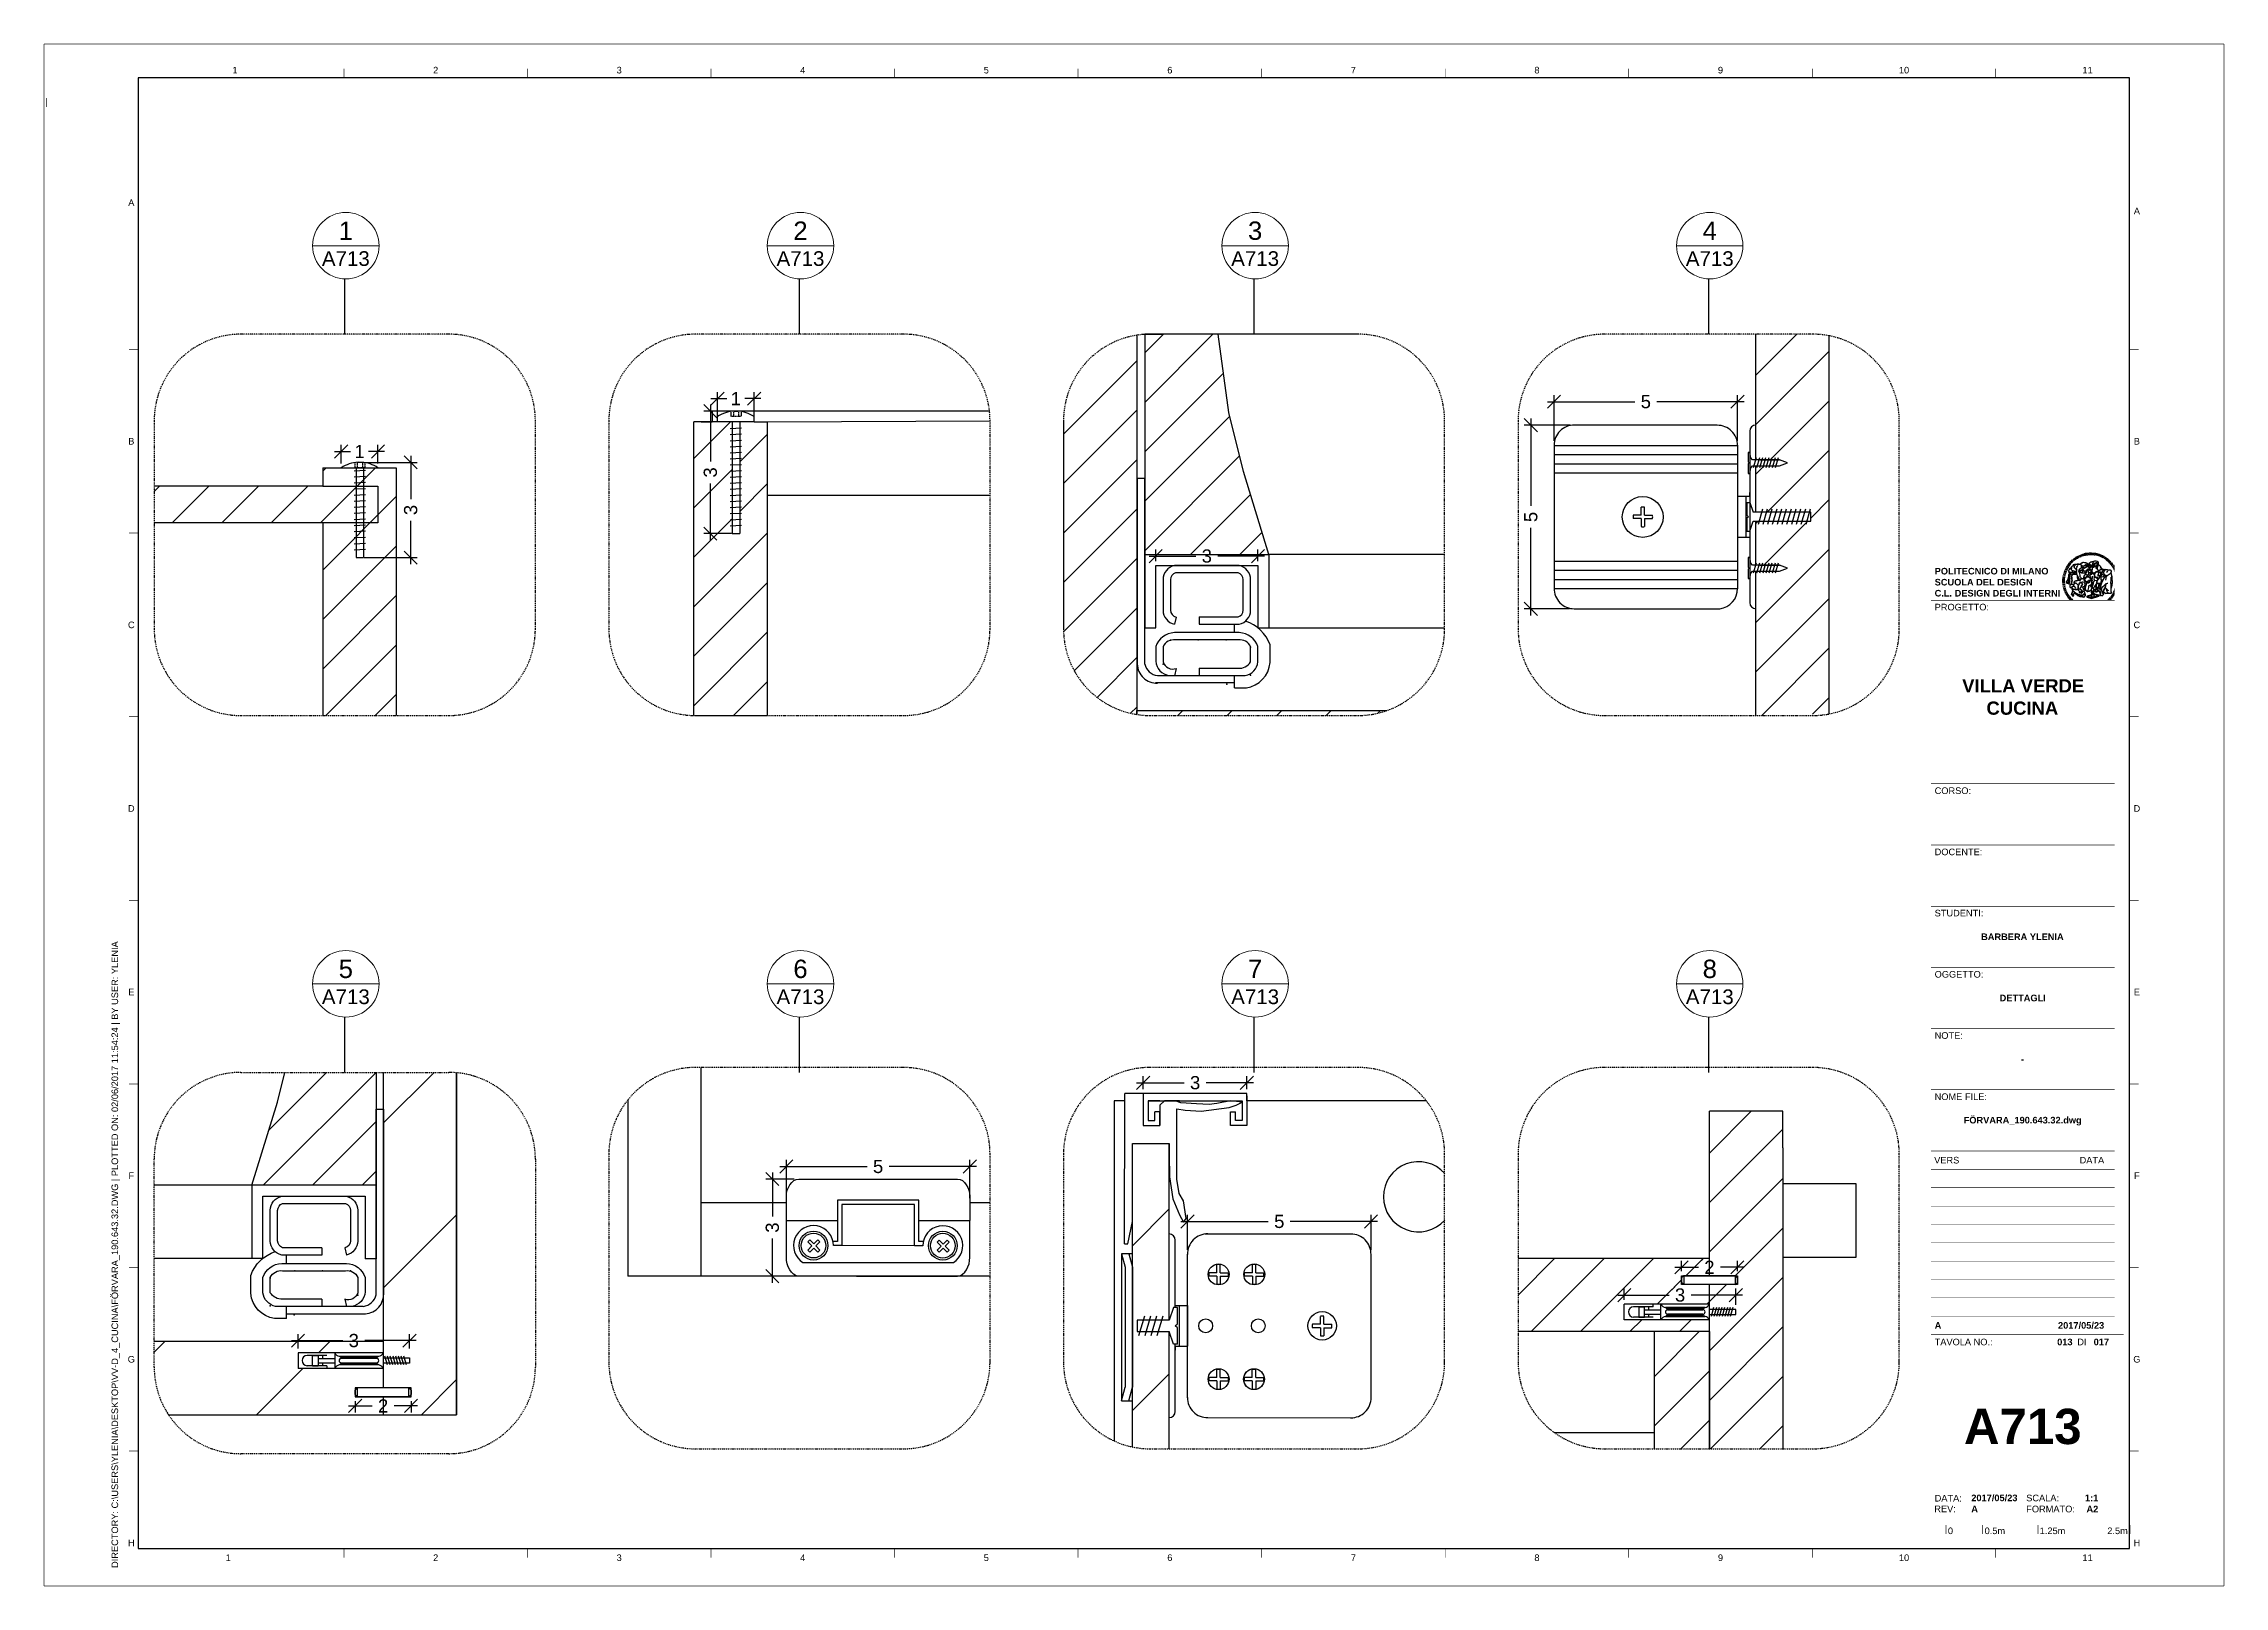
# Paper-space layout 'A713' of a CAD drawing. Header units: millimetres. Extents: x -1 to 593, y -1 to 419.
# The model-space entities are those that its viewports show. They can reach past a viewport. Long polylines and large blocks are cut down to what shows.
import ezdxf
from ezdxf.enums import TextEntityAlignment as Align

# ---------------------------------------------------------------- set-up
doc = ezdxf.new("R2010")
doc.units = ezdxf.units.MM
doc.set_wipeout_variables(frame=1)
for name, pattern in [('DASHED', [0.75, 0.5, -0.25]), ('HIDDEN', [0.375, 0.25, -0.125]), ('TRATTOPUNTO', [25.4, 12.7, -6.35, 0, -6.35])]:
    doc.linetypes.add(name, pattern=pattern)
doc.layers.add('A-ANNO-SYMB', color=3, linetype='Continuous', lineweight=18)
for name, color, linetype in [('ARREDI', 1, 'Continuous'), ('ARREDI SEZIONATI', 2, 'Continuous'), ('G-ANNO-LOGO', 3, 'Continuous'), ('G-ANNO-TEXT', 3, 'Continuous'), ('G-ANNO-TTLB', 3, 'Continuous'), ('QUOTE', 3, 'Continuous'), ('TRATTEGGIO', 5, 'HIDDEN'), ('VITI E CERNIERE', 8, 'Continuous')]:
    doc.layers.add(name, color=color, linetype=linetype)
doc.layers.add('G-ANNO-NPLT', color=210, linetype='Continuous', plot=False)
doc.layers.get('Defpoints').off()
doc.styles.add('ARIAL', font='arial.ttf')
doc.styles.add('ARIAL-BOLD', font='')
doc.styles.add('E-ARIAL', font='arial.ttf')
doc.styles.get("Standard").update_dxf_attribs({"font": 'arial.ttf'})
doc.styles.get('ARIAL-BOLD').set_extended_font_data('Arial', bold=True)
doc.dimstyles.new('TICK_36', dxfattribs={"dimtxt": 3.6, "dimasz": 3.6, "dimexe": 1.8, "dimexo": 1.2, "dimgap": 1.8, "dimtad": 0, "dimdec": 0, "dimzin": 0, "dimdsep": 46, "dimtxsty": 'ARIAL', "dimblk": 'OBLIQUE', "dimcen": 1.8, "dimdle": 1.8, "dimclrd": 256, "dimclrt": 256, "dimadec": 0, "dimazin": 0, "dimtfac": 1, "dimtdec": 0, "dimtmove": 1, "dimatfit": 3, "dimldrblk": 'OPEN90', "dimfxl": 1, "dimtfill": 1, "dimtolj": 1, "dimtzin": 0, "dimarcsym": 0})
pattern_1 = [(45, (2373.587, 623.5516), (-2.245064, 2.245064), [])]

psp = doc.layouts.new('A713')

# ---------------------------------------------------------------- texts
at = {"layer": 'G-ANNO-TEXT', "style": 'ARIAL'}
for s, p in [('1', (51.35, 412.07)), ('2', (106, 412.07)), ('3', (156, 412.07)), ('4', (206, 412.07)), ('5', (256, 412.07)), ('6', (306, 412.07)), ('7', (356, 412.07)), ('8', (406, 412.07)), ('9', (456, 412.07)), ('10', (506, 412.07)), ('11', (556, 412.07)), ('A', (23.09, 375.98)), ('A', (569.43, 373.71)), ('B', (23.09, 311)), ('B', (569.43, 311)), ('C', (23.09, 261)), ('D', (23.09, 211)), ('E', (23.09, 161)), ('F', (23.09, 111)), ('G', (23.09, 61)), ('H', (23.09, 11)), ('H', (569.43, 11)), ('1', (49.49, 6.95)), ('2', (106, 6.95)), ('3', (156, 6.95)), ('4', (206, 6.95)), ('5', (256, 6.95)), ('6', (306, 6.95)), ('7', (356, 6.95)), ('8', (406, 6.95)), ('9', (456, 6.95)), ('10', (506, 6.95)), ('11', (556, 6.95))]:
    psp.add_text(s, height=1.8, dxfattribs=at).set_placement(p, align=Align.MIDDLE_CENTER)
at = {"layer": 'G-ANNO-TEXT', "insert": (17.7, 4.17), "char_height": 1.8, "attachment_point": 1, "rotation": 90, "style": 'ARIAL'}
psp.add_mtext_dynamic_manual_height_columns('DIRECTORY: C:\\\\USERS\\\\YLENIA\\\\DESKTOP\\\\VV-D_4_CUCINA\\\\FÖRVARA_190.643.32.DWG | PLOTTED ON: 02/06/2017 11:54:24 | BY USER: YLENIA', width=412.209, gutter_width=9, heights=[0], dxfattribs=at)

msp = doc.modelspace()

# ---------------------------------------------------------------- blocks, each defined once
blk = doc.blocks.new('logoPolimi')
for p, q in [((-1.49, 1.84), (-1.36, 1.68)), ((-1.41, 1.91), (-1.28, 1.74)), ((-1.32, 1.97), (-1.2, 1.8)), ((-1.22, 2.03), (-1.11, 1.85)), ((-1.13, 2.09), (-1.03, 1.9)), ((-1.03, 2.14), (-0.94, 1.95)), ((-0.93, 2.18), (-0.84, 1.99)), ((-0.83, 2.22), (-0.75, 2.03)), ((-0.72, 2.26), (-0.66, 2.06)), ((-0.61, 2.29), (-0.56, 2.09)), ((-0.51, 2.32), (-0.46, 2.11)), ((-0.4, 2.34), (-0.36, 2.13)), ((-0.29, 2.35), (-0.26, 2.14)), ((-0.18, 2.36), (-0.16, 2.15)), ((-0.07, 2.37), (-0.06, 2.16)), ((0.04, 2.37), (0.04, 2.16)), ((0.15, 2.36), (0.14, 2.16)), ((0.26, 2.36), (0.24, 2.15)), ((0.37, 2.34), (0.34, 2.13)), ((0.48, 2.32), (0.44, 2.12)), ((0.59, 2.3), (0.54, 2.09)), ((0.69, 2.27), (0.63, 2.07)), ((0.8, 2.23), (0.73, 2.03)), ((0.9, 2.19), (0.82, 2)), ((1, 2.15), (0.91, 1.96)), ((1.1, 2.1), (1, 1.91)), ((1.2, 2.04), (1.09, 1.86)), ((1.29, 1.99), (1.18, 1.81)), ((1.38, 1.92), (1.26, 1.75)), ((1.47, 1.86), (1.34, 1.69)), ((-2.37, 0.12), (-2.16, 0.11)), ((-2.37, 0.01), (-2.16, 0.01)), ((-2.36, 0.23), (-2.15, 0.21)), ((-2.35, 0.34), (-2.14, 0.31)), ((-2.33, 0.45), (-2.12, 0.41)), ((-2.3, 0.55), (-2.1, 0.51)), ((-2.28, 0.66), (-2.07, 0.6)), ((-2.24, 0.77), (-2.04, 0.7)), ((-2.2, 0.87), (-2.01, 0.79)), ((-2.16, 0.97), (-1.97, 0.89)), ((-2.11, 1.07), (-1.93, 0.98)), ((-2.06, 1.17), (-1.88, 1.07)), ((-2.01, 1.26), (-1.83, 1.15)), ((-1.94, 1.36), (-1.77, 1.24)), ((-1.88, 1.45), (-1.71, 1.32)), ((-1.84, 0.03), (-1.82, 0.35)), ((-1.81, 1.53), (-1.65, 1.4)), ((-1.74, 1.61), (-1.58, 1.47)), ((-1.73, 0.59), (-1.73, 0.59)), ((-1.73, 0.59), (-1.73, 0.59)), ((-1.66, 1.69), (-1.51, 1.54)), ((-1.65, 0.57), (-1.65, 0.57)), ((-1.59, 1.12), (-1.59, 1.12)), ((-1.58, 1.77), (-1.44, 1.61)), ((-1.51, 0.55), (-1.51, 0.55)), ((-1.51, 0.55), (-1.51, 0.55)), ((-1.31, 0.79), (-1.21, 0.75)), ((-1.21, 0.75), (-1.31, 0.79)), ((-1.21, 0.75), (-1.31, 0.79)), ((-1.21, 0.75), (-1.21, 0.75)), ((-1.21, 0.75), (-1.21, 0.75)), ((-1.19, 0.76), (-1.19, 0.76)), ((-1.19, 0.76), (-1.19, 0.76)), ((-1.17, 0.99), (-1.18, 0.99)), ((-1.18, 0.99), (-1.17, 0.99)), ((-1.16, 0.57), (-1.16, 0.57)), ((-1.16, 0.57), (-1.16, 0.57)), ((-1.1, 0.01), (-0.99, 0.06)), ((-0.99, 0.06), (-1.1, 0.01)), ((-0.99, 0.06), (-1.1, 0.01)), ((-0.99, 0.06), (-0.99, 0.06)), ((-0.99, 0.06), (-0.99, 0.06)), ((-0.97, 0.79), (-0.98, 0.79)), ((-0.89, 0.84), (-0.97, 0.79)), ((-0.97, 0.79), (-0.89, 0.84)), ((-0.96, 1.41), (-0.96, 1.41)), ((-0.96, 1.41), (-0.96, 1.41)), ((-0.89, 0.84), (-0.82, 0.87)), ((-0.82, 0.87), (-0.89, 0.84)), ((-0.89, 0.84), (-0.82, 0.87)), ((-0.88, 0.83), (-0.89, 0.84)), ((-0.85, 1.39), (-0.85, 1.39)), ((-0.85, 1.39), (-0.85, 1.39)), ((-0.84, 0.14), (-0.84, 0.14)), ((-0.77, 1.08), (-0.78, 1.08)), ((-0.78, 1.08), (-0.77, 1.08)), ((-0.61, 1.12), (-0.77, 1.08)), ((-0.77, 1.08), (-0.61, 1.12)), ((-0.77, 1.08), (-0.61, 1.12)), ((-0.75, 1.3), (-0.76, 1.29)), ((-0.76, 1.29), (-0.75, 1.3)), ((-0.65, 0.99), (-0.7, 0.96)), ((-0.69, 0.18), (-0.68, 0.18)), ((-0.66, 0.93), (-0.66, 0.93)), ((-0.66, 0.93), (-0.64, 0.93)), ((-0.66, 0.93), (-0.66, 0.93)), ((-0.66, 0.93), (-0.66, 0.93)), ((-0.63, 1.01), (-0.63, 1.01)), ((-0.63, 1.01), (-0.62, 1.01)), ((-0.63, 0.66), (-0.63, 0.66)), ((-0.6, 1.12), (-0.61, 1.12)), ((-0.61, 1.12), (-0.6, 1.12)), ((-0.61, 1.12), (-0.6, 1.12)), ((-0.61, 0.86), (-0.57, 0.85)), ((-0.57, 0.85), (-0.61, 0.86)), ((-0.61, 0.86), (-0.57, 0.85)), ((-0.53, 1.08), (-0.6, 1.12)), ((-0.6, 1.12), (-0.6, 1.11)), ((-0.6, 1.12), (-0.53, 1.08)), ((-0.57, 0.8), (-0.59, 0.8)), ((-0.57, 0.85), (-0.53, 0.84)), ((-0.57, 0.85), (-0.57, 0.85)), ((-0.57, 0.85), (-0.57, 0.85)), ((-0.57, 0.85), (-0.53, 0.84)), ((-0.56, 0.29), (-0.49, 0.48)), ((-0.56, 0.14), (-0.56, 0.29)), ((-0.5, 0.11), (-0.56, 0.14)), ((-0.53, 0.84), (-0.51, 0.84)), ((-0.53, 0.84), (-0.51, 0.84)), ((-0.53, 0.84), (-0.53, 0.84)), ((-0.51, 0.11), (-0.51, 0.11)), ((-0.51, 0.11), (-0.51, 0.11)), ((-0.34, 0.33), (-0.5, 0.11)), ((-0.49, 0.48), (-0.41, 0.55)), ((-0.42, 0.8), (-0.47, 0.79)), ((-0.42, 0.8), (-0.47, 0.79)), ((-0.47, 0.79), (-0.45, 0.76)), ((-0.47, 0.79), (-0.45, 0.76)), ((-0.45, 1.14), (-0.42, 1.11)), ((-0.42, 1.26), (-0.36, 1.22)), ((-0.41, 0.55), (-0.34, 0.49)), ((-0.4, 1.37), (-0.38, 1.38)), ((-0.39, 1.37), (-0.4, 1.37)), ((-0.35, 1.33), (-0.4, 1.37)), ((-0.39, 1.24), (-0.4, 1.23)), ((-0.38, 1.14), (-0.38, 1.14)), ((-0.34, 0.49), (-0.09, 0.48)), ((-0.16, 0.32), (-0.34, 0.33)), ((-0.14, 0.32), (-0.31, 0.34)), ((-0.28, 1.3), (-0.29, 1.3)), ((-0.28, 1.3), (-0.28, 1.3)), ((-0.16, 1.24), (-0.16, 1.25)), ((-0.16, 1.25), (-0.16, 1.25)), ((-0.16, 0.49), (-0.14, 0.64)), ((-0.06, 0.27), (-0.16, 0.32)), ((-0.1, 0.88), (-0.09, 0.87)), ((-0.08, 1.37), (-0.08, 1.38)), ((-0.08, 1.23), (-0.05, 1.21)), ((-0.05, 1.21), (-0.08, 1.23)), ((-0.08, 1.23), (-0.05, 1.21)), ((-0.03, 0.26), (-0.06, 0.27)), ((-0.05, 1.21), (-0.04, 1.21)), ((-0.04, 1.21), (-0.05, 1.21)), ((-0.04, 1.21), (-0.04, 1.21)), ((-0.04, 1.21), (-0.04, 1.21)), ((-0.04, 0.48), (-0.03, 0.26)), ((0.03, 1.15), (0.03, 1.15)), ((0.03, 0.66), (0.03, 0.67)), ((0.07, 0.58), (0.07, 0.57)), ((0.1, 1.18), (0.1, 1.18)), ((0.1, 0.84), (0.1, 0.84)), ((0.13, 1.32), (0.17, 1.19)), ((0.14, 0.71), (0.34, 0.65)), ((0.31, 0.56), (0.17, 0.63)), ((0.27, 1.61), (0.27, 1.61)), ((0.27, 1.61), (0.27, 1.61)), ((0.27, 1.61), (0.27, 1.61)), ((0.29, 1.29), (0.29, 1.29)), ((0.29, 1.29), (0.29, 1.29)), ((0.29, 1.29), (0.29, 1.29)), ((0.29, 1.29), (0.29, 1.29)), ((0.33, 0.49), (0.34, 0.49)), ((0.33, 0.03), (0.35, 0.03)), ((0.33, 0.03), (0.35, 0.03)), ((0.34, 0.65), (0.34, 0.64)), ((0.35, 0.03), (0.57, 0.06)), ((0.35, 0.03), (0.57, 0.06)), ((0.35, 0.03), (0.35, 0.03)), ((0.35, 0.03), (0.35, 0.03)), ((0.38, 1.36), (0.37, 1.35)), ((0.38, 0.34), (0.37, 0.34)), ((0.38, 0.34), (0.38, 0.34)), ((0.43, 0.67), (0.39, 0.64)), ((0.49, 1.05), (0.51, 1.13)), ((0.51, 1.13), (0.49, 1.05)), ((0.49, 1.05), (0.51, 1.13)), ((0.51, 1.31), (0.5, 1.29)), ((0.51, 1.13), (0.52, 1.23)), ((0.52, 1.23), (0.51, 1.23)), ((0.51, 1.23), (0.52, 1.23)), ((0.52, 1.23), (0.51, 1.13)), ((0.51, 1.13), (0.52, 1.23)), ((0.52, 1.24), (0.6, 1.37)), ((0.52, 1.23), (0.6, 1.36)), ((0.6, 1.36), (0.52, 1.23)), ((0.52, 1.23), (0.52, 1.23)), ((0.52, 1.23), (0.52, 1.24)), ((0.52, 1.23), (0.52, 1.23)), ((0.55, 1.07), (0.53, 1.06)), ((0.53, 1.04), (0.53, 1.06)), ((0.53, 1.05), (0.53, 1.04)), ((0.54, 0.3), (0.63, 0.32)), ((0.54, -0.08), (0.61, 0.06)), ((0.61, 0.06), (0.54, -0.08)), ((0.54, -0.08), (0.61, 0.06)), ((0.56, 0.19), (0.59, 0.21)), ((0.57, 1.07), (0.57, 1.07)), ((0.57, 1.07), (0.57, 1.07)), ((0.57, 1.07), (0.57, 1.07)), ((0.57, 1.07), (0.57, 1.07)), ((0.57, 1.07), (0.57, 1.07)), ((0.57, 1.07), (0.57, 1.07)), ((0.57, 1.07), (0.57, 1.07)), ((0.58, 0.3), (0.59, 0.29)), ((0.59, 0.78), (0.59, 0.79)), ((0.59, 0.79), (0.59, 0.79)), ((0.59, 0.79), (0.59, 0.79)), ((0.59, 0.79), (0.59, 0.78)), ((0.61, 0.06), (0.6, 0.07)), ((0.6, 0.07), (0.61, 0.06)), ((0.61, 0.06), (0.61, 0.07)), ((0.62, 0.21), (0.65, 0.22)), ((0.64, 1.37), (0.65, 1.37)), ((0.69, 0.86), (0.68, 0.86)), ((0.68, 0.86), (0.69, 0.86)), ((0.68, 0.76), (0.68, 0.76)), ((0.76, 0.26), (0.76, 0.26)), ((0.82, 0.35), (0.84, 0.36)), ((0.82, 0.35), (0.82, 0.35)), ((0.84, 0.36), (0.84, 0.37)), ((0.85, 0.34), (1.05, 0.35)), ((0.93, 1.05), (0.93, 1.05)), ((0.93, 1.05), (0.93, 1.05)), ((0.93, 1.05), (0.93, 1.04)), ((0.93, 1.05), (0.93, 1.05)), ((0.97, 0.66), (0.96, 0.66)), ((1.01, 0.97), (0.98, 0.96)), ((1.17, 0.96), (1.17, 0.95)), ((1.17, 0.95), (1.17, 0.95)), ((1.34, 0.37), (1.26, 0.04)), ((1.27, 0.37), (1.27, 0.38)), ((1.28, 0.95), (1.28, 0.95)), ((1.37, 0.73), (1.46, 0.81)), ((1.41, 0.4), (1.41, 0.41)), ((1.56, 1.79), (1.42, 1.63)), ((1.64, 1.71), (1.49, 1.56)), ((1.49, 0.9), (1.57, 0.92)), ((1.72, 1.63), (1.56, 1.49)), ((1.67, 0.6), (1.57, 0.53)), ((1.79, 1.55), (1.63, 1.41)), ((1.86, 1.47), (1.7, 1.34)), ((1.93, 1.38), (1.76, 1.26)), ((1.99, 1.29), (1.81, 1.17)), ((2.05, 1.19), (1.87, 1.09)), ((2.1, 1.1), (1.92, 1)), ((2.15, 1), (1.96, 0.91)), ((2.19, 0.9), (2, 0.82)), ((2.23, 0.79), (2.04, 0.72)), ((2.27, 0.69), (2.07, 0.63)), ((2.3, 0.58), (2.09, 0.53)), ((2.32, 0.47), (2.12, 0.43)), ((2.34, 0.37), (2.13, 0.33)), ((2.36, 0.26), (2.15, 0.23)), ((2.37, 0.15), (2.16, 0.13)), ((2.37, 0.04), (2.16, 0.03)), ((-2.37, -0.1), (-2.16, -0.09)), ((-2.36, -0.21), (-2.15, -0.19)), ((-2.35, -0.32), (-2.14, -0.29)), ((-2.33, -0.43), (-2.12, -0.39)), ((-2.31, -0.54), (-2.1, -0.49)), ((-2.28, -0.65), (-2.08, -0.59)), ((-2.25, -0.75), (-2.05, -0.69)), ((-2.21, -0.86), (-2.02, -0.78)), ((-2.17, -0.96), (-1.98, -0.87)), ((-2.12, -1.06), (-1.93, -0.96)), ((-2.07, -1.16), (-1.89, -1.05)), ((-2.04, -0.15), (-1.97, -0.2)), ((-2.01, -1.25), (-1.84, -1.14)), ((-1.95, -1.34), (-1.78, -1.22)), ((-1.89, -1.43), (-1.72, -1.31)), ((-1.82, -1.52), (-1.66, -1.38)), ((-1.75, -1.6), (-1.59, -1.46)), ((-1.67, -1.68), (-1.52, -1.53)), ((-1.58, -0.12), (-1.6, -0.18)), ((-1.6, -0.18), (-1.58, -0.28)), ((-1.57, -0.54), (-1.59, -0.54)), ((-1.59, -0.54), (-1.59, -0.54)), ((-1.59, -1.76), (-1.45, -1.6)), ((-1.56, -0.32), (-1.56, -0.31)), ((-1.56, -0.31), (-1.56, -0.31)), ((-1.53, -0.65), (-1.53, -0.65)), ((-1.53, -0.65), (-1.53, -0.65)), ((-1.51, -1.83), (-1.37, -1.67)), ((-1.48, -0.86), (-1.48, -0.85)), ((-1.42, -0.37), (-1.42, -0.37)), ((-1.42, -1.9), (-1.29, -1.73)), ((-1.38, -0.46), (-1.38, -0.46)), ((-1.33, -1.96), (-1.21, -1.79)), ((-1.31, -0.24), (-1.31, -0.23)), ((-1.31, -0.23), (-1.31, -0.24)), ((-1.23, -0.19), (-1.23, -0.19)), ((-1.23, -0.19), (-1.23, -0.19)), ((-1.23, -0.19), (-1.23, -0.19)), ((-1.23, -0.19), (-1.23, -0.19)), ((-1.01, -0.39), (-1.02, -0.39)), ((-1.02, -0.39), (-1.01, -0.39)), ((-1.02, -0.7), (-1.02, -0.7)), ((-1.02, -0.7), (-1.02, -0.7)), ((-1.02, -0.7), (-1.02, -0.7)), ((-0.79, -0.51), (-0.83, -0.58)), ((-0.83, -0.58), (-0.79, -0.51)), ((-0.83, -0.58), (-0.79, -0.51)), ((-0.78, -1.05), (-0.83, -0.94)), ((-0.83, -0.94), (-0.78, -1.05)), ((-0.83, -0.94), (-0.83, -0.94)), ((-0.83, -0.94), (-0.78, -1.05)), ((-0.82, -1.23), (-0.82, -1.23)), ((-0.82, -1.23), (-0.77, -1.23)), ((-0.77, -1.23), (-0.82, -1.23)), ((-0.82, -1.23), (-0.82, -1.23)), ((-0.77, -1.23), (-0.82, -1.23)), ((-0.75, -0.96), (-0.8, -0.89)), ((-0.8, -0.89), (-0.79, -0.92)), ((-0.79, -0.92), (-0.8, -0.89)), ((-0.8, -0.89), (-0.75, -0.96)), ((-0.79, -0.92), (-0.8, -0.89)), ((-0.8, -0.89), (-0.8, -0.89)), ((-0.8, -0.89), (-0.75, -0.96)), ((-0.79, -0.92), (-0.78, -0.95)), ((-0.78, -0.95), (-0.79, -0.92)), ((-0.78, -0.95), (-0.79, -0.92)), ((-0.77, -0.49), (-0.78, -0.48)), ((-0.78, -0.48), (-0.77, -0.49)), ((-0.78, -0.95), (-0.76, -1)), ((-0.76, -1), (-0.78, -0.95)), ((-0.76, -1), (-0.78, -0.95)), ((-0.71, -0.89), (-0.75, -0.87)), ((-0.75, -0.87), (-0.71, -0.89)), ((-0.75, -0.87), (-0.71, -0.89)), ((-0.72, -1.01), (-0.75, -0.96)), ((-0.75, -0.96), (-0.72, -1.01)), ((-0.75, -0.96), (-0.72, -1.01)), ((-0.64, -0.93), (-0.71, -0.89)), ((-0.71, -0.89), (-0.64, -0.93)), ((-0.71, -0.89), (-0.64, -0.93)), ((-0.66, -0.53), (-0.66, -0.53)), ((-0.66, -0.53), (-0.66, -0.53)), ((-0.66, -0.53), (-0.66, -0.53)), ((-0.39, -0.81), (-0.51, -0.69)), ((-0.51, -1.04), (-0.5, -1.04)), ((-0.48, -0.42), (-0.48, -0.42)), ((-0.48, -0.42), (-0.48, -0.42)), ((-0.48, -0.42), (-0.48, -0.42)), ((-0.41, -0.51), (-0.41, -0.51)), ((-0.38, -0.05), (-0.39, -0.12)), ((-0.39, -0.12), (-0.37, -0.1)), ((-0.35, -0.14), (-0.37, -0.08)), ((-0.37, -0.09), (-0.37, -0.09)), ((-0.33, -0.12), (-0.35, -0.14)), ((-0.32, -0.14), (-0.35, -0.14)), ((-0.35, -0.18), (-0.34, -0.22)), ((-0.34, -0.08), (-0.29, -0.16)), ((-0.34, -0.22), (-0.34, -0.22)), ((-0.27, -0.17), (-0.32, -0.14)), ((-0.25, -0.91), (-0.26, -0.9)), ((-0.26, -1.29), (0.1, -1.2)), ((0.1, -1.2), (-0.26, -1.29)), ((0.08, -1.4), (-0.26, -1.29)), ((-0.26, -1.29), (0.08, -1.4)), ((-0.26, -1.38), (-0.26, -1.29)), ((-0.26, -1.29), (-0.26, -1.29)), ((-0.26, -1.29), (-0.26, -1.38)), ((-0.26, -1.29), (0.08, -1.4)), ((-0.26, -1.29), (-0.26, -1.29)), ((0.08, -1.49), (-0.26, -1.38)), ((-0.26, -1.38), (0.09, -1.49)), ((-0.14, -0.15), (-0.16, -0.13)), ((-0.11, -0.04), (-0.12, -0.05)), ((-0.04, -0.41), (-0.01, -0.44)), ((-0.01, -0.44), (-0.04, -0.41)), ((-0.04, -0.41), (-0.01, -0.44)), ((0.07, -0.84), (0.07, -0.84)), ((0.07, -0.84), (0.07, -0.84)), ((0.1, -1.2), (0.08, -1.32)), ((0.08, -1.32), (0.13, -1.2)), ((0.08, -1.4), (0.72, -1.22)), ((0.72, -1.22), (0.08, -1.4)), ((0.08, -1.4), (0.72, -1.22)), ((0.72, -1.31), (0.08, -1.49)), ((0.08, -1.44), (0.08, -1.4)), ((0.08, -1.4), (0.08, -1.44)), ((0.08, -1.4), (0.08, -1.49)), ((0.08, -1.49), (0.08, -1.44)), ((0.08, -1.44), (0.08, -1.44)), ((0.08, -1.44), (0.08, -1.45)), ((0.08, -1.45), (0.08, -1.46)), ((0.08, -1.46), (0.08, -1.49)), ((0.1, -1.01), (0.09, -0.86)), ((0.1, -1.01), (0.09, -0.86)), ((0.09, -1.49), (0.72, -1.31)), ((0.1, -1.2), (0.12, -1.04)), ((0.12, -1.04), (0.1, -1.2)), ((0.13, -1.2), (0.1, -1.2)), ((0.1, -1.2), (0.13, -1.2)), ((0.13, -1.2), (0.1, -1.2)), ((0.1, -1.2), (0.1, -1.2)), ((0.11, -0.44), (0.11, -0.44)), ((0.11, -0.44), (0.11, -0.44)), ((0.12, -0.21), (0.12, -0.21)), ((0.12, -0.21), (0.12, -0.21)), ((0.12, -0.21), (0.12, -0.21)), ((0.12, -0.21), (0.12, -0.21)), ((0.12, -0.21), (0.12, -0.21)), ((0.12, -0.21), (0.12, -0.21)), ((0.12, -0.21), (0.12, -0.21)), ((0.12, -0.21), (0.12, -0.21)), ((0.12, -0.21), (0.12, -0.21)), ((0.12, -0.21), (0.12, -0.21)), ((0.12, -0.21), (0.12, -0.21)), ((0.12, -0.21), (0.12, -0.21)), ((0.12, -0.21), (0.12, -0.21)), ((0.12, -0.56), (0.14, -0.53)), ((0.14, -0.53), (0.12, -0.56)), ((0.12, -0.56), (0.14, -0.53)), ((0.12, -1.04), (0.12, -1.04)), ((0.12, -1.04), (0.12, -1.04)), ((0.12, -1.04), (0.12, -1.04)), ((0.21, -0.99), (0.13, -1.2)), ((0.13, -1.2), (0.21, -0.99)), ((0.36, -1.14), (0.13, -1.2)), ((0.13, -1.2), (0.26, -1.17)), ((0.14, -0.53), (0.16, -0.49)), ((0.16, -0.49), (0.14, -0.53)), ((0.14, -0.53), (0.16, -0.49)), ((0.16, -0.49), (0.16, -0.49)), ((0.16, -0.49), (0.16, -0.49)), ((0.28, -1.19), (0.21, -0.99)), ((0.21, -0.99), (0.31, -1.27)), ((0.24, -0.17), (0.24, -0.16)), ((0.24, -0.16), (0.24, -0.17)), ((0.25, -0.84), (0.25, -0.88)), ((0.25, -0.88), (0.25, -0.84)), ((0.25, -0.88), (0.25, -0.84)), ((0.25, -0.88), (0.29, -1.17)), ((0.26, -0.88), (0.25, -0.88)), ((0.31, -1.27), (0.25, -0.88)), ((0.26, -1.17), (0.28, -1.16)), ((0.28, -1.16), (0.36, -1.14)), ((0.29, -1.17), (0.28, -1.19)), ((0.36, -1.14), (0.72, -1.22)), ((0.72, -1.22), (0.36, -1.14)), ((0.49, -0.31), (0.49, -0.31)), ((0.49, -0.31), (0.49, -0.31)), ((0.5, -0.27), (0.5, -0.27)), ((0.51, -0.27), (0.51, -0.27)), ((0.72, -0.81), (0.75, -0.89)), ((0.72, -1.22), (0.72, -1.31)), ((0.72, -1.31), (0.72, -1.22)), ((0.74, -0.23), (0.74, -0.23)), ((0.74, -0.23), (0.75, -0.24)), ((0.75, -0.23), (0.75, -0.23)), ((0.86, -0.25), (0.82, -0.34)), ((0.87, -0.22), (0.86, -0.23)), ((0.87, -0.22), (0.86, -0.25)), ((0.96, -0.58), (0.96, -0.57)), ((1.05, -1.05), (1.04, -1.05)), ((1.28, -2), (1.17, -1.82)), ((1.37, -1.93), (1.25, -1.76)), ((1.31, -0.27), (1.3, -0.26)), ((1.3, -0.26), (1.3, -0.26)), ((1.3, -0.26), (1.3, -0.26)), ((1.3, -0.26), (1.31, -0.27)), ((1.3, -0.26), (1.3, -0.26)), ((1.46, -1.87), (1.33, -1.7)), ((1.54, -1.8), (1.41, -1.64)), ((1.63, -1.72), (1.48, -1.57)), ((1.71, -1.65), (1.55, -1.5)), ((1.78, -1.57), (1.62, -1.43)), ((1.85, -1.48), (1.69, -1.35)), ((1.92, -1.39), (1.75, -1.27)), ((1.98, -1.3), (1.81, -1.19)), ((2.04, -1.21), (1.86, -1.1)), ((2.09, -1.11), (1.91, -1.01)), ((2.14, -1.01), (1.95, -0.92)), ((2.19, -0.91), (1.99, -0.83)), ((2.23, -0.81), (2.03, -0.74)), ((2.26, -0.7), (2.06, -0.64)), ((2.29, -0.6), (2.09, -0.55)), ((2.32, -0.49), (2.11, -0.45)), ((2.34, -0.38), (2.13, -0.35)), ((2.35, -0.27), (2.15, -0.25)), ((2.37, -0.08), (2.16, -0.07)), ((2.36, -0.16), (2.16, -0.15)), ((-1.24, -2.02), (-1.13, -1.84)), ((-1.14, -2.08), (-1.04, -1.89)), ((-1.04, -2.13), (-0.95, -1.94)), ((-0.94, -2.18), (-0.86, -1.98)), ((-0.84, -2.22), (-0.77, -2.02)), ((-0.74, -2.25), (-0.67, -2.05)), ((-0.63, -2.29), (-0.57, -2.08)), ((-0.52, -2.31), (-0.48, -2.11)), ((-0.42, -2.33), (-0.38, -2.13)), ((-0.31, -2.35), (-0.28, -2.14)), ((-0.2, -2.36), (-0.18, -2.15)), ((-0.09, -2.37), (-0.08, -2.16)), ((0.03, -2.37), (0.02, -2.16)), ((0.14, -2.37), (0.12, -2.16)), ((0.25, -2.36), (0.22, -2.15)), ((0.35, -2.34), (0.32, -2.14)), ((0.46, -2.32), (0.42, -2.12)), ((0.57, -2.3), (0.52, -2.1)), ((0.68, -2.27), (0.62, -2.07)), ((0.78, -2.24), (0.71, -2.04)), ((0.89, -2.2), (0.81, -2)), ((0.99, -2.15), (0.9, -1.96)), ((1.09, -2.11), (0.99, -1.92)), ((1.19, -2.05), (1.08, -1.87))]:
    blk.add_line(p, q)
for points in [[(-1.9, 0.12), (-1.94, 0.02), (-2.05, -0.09), (-2.05, -0.09)], [(-1.86, 0.38), (-1.86, 0.38), (-1.87, 0.19), (-1.9, 0.12)], [(-1.76, 0.6), (-1.76, 0.6), (-1.84, 0.57), (-1.86, 0.38)], [(-1.86, -0.04), (-1.84, 0.02), (-1.84, 0.03), (-1.84, 0.03)], [(-1.82, 0.78), (-1.83, 0.8), (-1.85, 0.86), (-1.83, 0.88)], [(-1.82, 0.78), (-1.83, 0.8), (-1.85, 0.86), (-1.83, 0.88)], [(-1.83, 0.88), (-1.81, 0.9), (-1.76, 0.96), (-1.76, 0.96)], [(-1.83, 0.88), (-1.81, 0.9), (-1.76, 0.96), (-1.76, 0.96)], [(-1.76, 0.6), (-1.83, 0.7), (-1.78, 0.74), (-1.78, 0.74)], [(-1.78, 0.74), (-1.79, 0.74), (-1.83, 0.7), (-1.76, 0.6)], [(-1.78, 0.74), (-1.8, 0.76), (-1.81, 0.78), (-1.82, 0.78)], [(-1.78, 0.74), (-1.8, 0.76), (-1.81, 0.78), (-1.82, 0.78)], [(-1.82, 0.35), (-1.81, 0.5), (-1.73, 0.59), (-1.73, 0.59)], [(-1.82, -0.19), (-1.73, -0.07), (-1.75, 0.14), (-1.75, 0.3)], [(-1.75, 0.33), (-1.75, 0.17), (-1.73, -0.05), (-1.8, -0.17)], [(-1.78, 0.74), (-1.75, 0.72), (-1.72, 0.69), (-1.68, 0.7)], [(-1.68, 0.7), (-1.72, 0.69), (-1.75, 0.72), (-1.78, 0.74)], [(-1.68, 0.7), (-1.72, 0.69), (-1.75, 0.72), (-1.78, 0.74)], [(-1.78, 0.74), (-1.78, 0.74), (-1.78, 0.74), (-1.78, 0.74)], [(-1.76, 0.96), (-1.68, 1.1), (-1.59, 1.12), (-1.59, 1.12)], [(-1.76, 0.96), (-1.68, 1.1), (-1.6, 1.12), (-1.6, 1.12)], [(-1.73, 0.59), (-1.74, 0.59), (-1.75, 0.6), (-1.76, 0.6)], [(-1.73, 0.59), (-1.74, 0.59), (-1.75, 0.6), (-1.76, 0.6)], [(-1.75, 0.3), (-1.76, 0.47), (-1.65, 0.57), (-1.65, 0.57)], [(-1.65, 0.57), (-1.65, 0.57), (-1.76, 0.5), (-1.75, 0.33)], [(-1.65, 0.57), (-1.68, 0.58), (-1.7, 0.58), (-1.73, 0.59)], [(-1.65, 0.57), (-1.68, 0.58), (-1.7, 0.58), (-1.73, 0.59)], [(-1.5, 0.71), (-1.53, 0.74), (-1.61, 0.71), (-1.68, 0.7)], [(-1.68, 0.7), (-1.61, 0.71), (-1.53, 0.73), (-1.5, 0.71)], [(-1.5, 0.71), (-1.53, 0.73), (-1.61, 0.71), (-1.68, 0.7)], [(-1.51, 0.55), (-1.56, 0.56), (-1.61, 0.56), (-1.65, 0.57)], [(-1.65, 0.57), (-1.61, 0.56), (-1.56, 0.56), (-1.51, 0.55)], [(-1.51, 0.55), (-1.56, 0.56), (-1.61, 0.56), (-1.65, 0.57)], [(-1.59, 1.12), (-1.6, 1.06), (-1.61, 0.99), (-1.61, 0.97)], [(-1.61, 0.97), (-1.61, 0.99), (-1.6, 1.06), (-1.59, 1.12)], [(-1.61, 0.97), (-1.61, 0.99), (-1.6, 1.06), (-1.59, 1.12)], [(-1.61, 0.97), (-1.61, 0.95), (-1.56, 0.88), (-1.54, 0.87)], [(-1.54, 0.87), (-1.56, 0.88), (-1.61, 0.95), (-1.61, 0.97)], [(-1.54, 0.87), (-1.56, 0.88), (-1.61, 0.96), (-1.61, 0.97)], [(-1.59, 1.12), (-1.59, 1.13), (-1.59, 1.15), (-1.58, 1.16)], [(-1.59, 1.12), (-1.59, 1.13), (-1.59, 1.15), (-1.58, 1.16)], [(-1.58, 1.16), (-1.57, 1.21), (-1.52, 1.23), (-1.49, 1.25)], [(-1.58, 1.16), (-1.57, 1.21), (-1.52, 1.23), (-1.49, 1.25)], [(-1.58, 0.36), (-1.58, 0.48), (-1.51, 0.55), (-1.51, 0.55)], [(-1.51, 0.55), (-1.51, 0.55), (-1.58, 0.48), (-1.58, 0.36)], [(-1.51, 0.55), (-1.51, 0.55), (-1.58, 0.48), (-1.58, 0.36)], [(-1.55, 0.04), (-1.55, 0.08), (-1.58, 0.25), (-1.58, 0.36)], [(-1.58, 0.36), (-1.58, 0.25), (-1.55, 0.08), (-1.55, 0.04)], [(-1.58, 0.36), (-1.58, 0.25), (-1.55, 0.08), (-1.55, 0.04)], [(-1.58, -0.12), (-1.57, -0.06), (-1.55, 0.02), (-1.55, 0.04)], [(-1.55, 0.04), (-1.55, 0.02), (-1.57, -0.06), (-1.58, -0.12)], [(-1.55, 0.04), (-1.55, 0.02), (-1.56, -0.04), (-1.57, -0.1)], [(-1.54, 0.87), (-1.52, 0.85), (-1.47, 0.83), (-1.44, 0.83)], [(-1.44, 0.83), (-1.47, 0.83), (-1.52, 0.85), (-1.54, 0.87)], [(-1.45, 0.83), (-1.47, 0.83), (-1.52, 0.85), (-1.54, 0.87)], [(-1.51, 0.55), (-1.33, 0.54), (-1.16, 0.57), (-1.16, 0.57)], [(-1.16, 0.57), (-1.16, 0.57), (-1.33, 0.54), (-1.51, 0.55)], [(-1.16, 0.57), (-1.16, 0.57), (-1.33, 0.54), (-1.51, 0.55)], [(-1.5, 0.71), (-1.46, 0.68), (-1.4, 0.62), (-1.33, 0.66)], [(-1.33, 0.66), (-1.4, 0.62), (-1.46, 0.68), (-1.5, 0.71)], [(-1.33, 0.66), (-1.4, 0.62), (-1.46, 0.68), (-1.5, 0.71)], [(-1.49, 1.25), (-1.46, 1.26), (-1.42, 1.33), (-1.39, 1.36)], [(-1.49, 1.25), (-1.46, 1.27), (-1.43, 1.34), (-1.39, 1.36)], [(-1.31, 0.79), (-1.33, 0.79), (-1.42, 0.83), (-1.45, 0.83)], [(-1.44, 0.83), (-1.42, 0.83), (-1.33, 0.79), (-1.31, 0.79)], [(-1.31, 0.79), (-1.33, 0.79), (-1.42, 0.83), (-1.44, 0.83)], [(-1.35, 1.1), (-1.4, 1.17), (-1.36, 1.23), (-1.29, 1.31)], [(-1.29, 1.31), (-1.36, 1.23), (-1.4, 1.17), (-1.35, 1.1)], [(-1.35, 1.1), (-1.4, 1.17), (-1.36, 1.23), (-1.29, 1.31)], [(-1.39, 1.36), (-1.35, 1.38), (-1.26, 1.4), (-1.19, 1.41)], [(-1.39, 1.36), (-1.35, 1.38), (-1.26, 1.4), (-1.19, 1.41)], [(-1.18, 0.99), (-1.24, 0.97), (-1.3, 1.03), (-1.35, 1.1)], [(-1.35, 1.1), (-1.3, 1.03), (-1.24, 0.97), (-1.18, 0.99)], [(-1.18, 1), (-1.24, 0.97), (-1.3, 1.03), (-1.35, 1.1)], [(-1.33, 0.66), (-1.28, 0.7), (-1.23, 0.73), (-1.21, 0.75)], [(-1.21, 0.75), (-1.23, 0.73), (-1.28, 0.7), (-1.33, 0.66)], [(-1.21, 0.75), (-1.23, 0.73), (-1.28, 0.7), (-1.33, 0.66)], [(-1.29, 1.31), (-1.22, 1.39), (-1.01, 1.41), (-0.96, 1.41)], [(-0.96, 1.41), (-1.01, 1.41), (-1.22, 1.39), (-1.29, 1.31)], [(-1.29, 1.31), (-1.22, 1.39), (-1.01, 1.41), (-0.96, 1.41)], [(-1.24, -0.02), (-1.21, -0.01), (-1.1, 0.01), (-1.1, 0.01)], [(-1.1, 0.01), (-1.1, 0.01), (-1.21, -0.01), (-1.24, -0.02)], [(-1.1, 0.01), (-1.1, 0.01), (-1.21, -0.01), (-1.24, -0.02)], [(-1.21, 0.75), (-1.2, 0.75), (-1.19, 0.76), (-1.19, 0.76)], [(-1.19, 0.76), (-1.19, 0.76), (-1.2, 0.75), (-1.21, 0.75)], [(-1.19, 0.76), (-1.19, 0.76), (-1.2, 0.76), (-1.21, 0.75)], [(-1.19, 1.41), (-1.11, 1.43), (-0.97, 1.41), (-0.97, 1.41)], [(-1.19, 1.41), (-1.12, 1.43), (-0.98, 1.41), (-0.98, 1.41)], [(-1.19, 0.76), (-1.19, 0.77), (-1.18, 0.78), (-1.18, 0.79)], [(-1.18, 0.79), (-1.18, 0.78), (-1.19, 0.77), (-1.19, 0.76)], [(-1.19, 0.76), (-1.19, 0.77), (-1.19, 0.78), (-1.18, 0.79)], [(-1.18, 0.68), (-1.18, 0.68), (-1.19, 0.71), (-1.19, 0.76)], [(-1.19, 0.76), (-1.19, 0.71), (-1.18, 0.68), (-1.18, 0.68)], [(-1.18, 0.68), (-1.18, 0.68), (-1.19, 0.71), (-1.19, 0.76)], [(-1.18, 0.97), (-1.18, 0.97), (-1.18, 0.98), (-1.17, 0.99)], [(-1.17, 0.99), (-1.18, 0.98), (-1.18, 0.97), (-1.18, 0.97)], [(-1.18, 0.97), (-1.18, 0.97), (-1.18, 0.98), (-1.17, 0.99)], [(-1.18, 0.79), (-1.17, 0.86), (-1.18, 0.95), (-1.18, 0.97)], [(-1.18, 0.97), (-1.18, 0.95), (-1.17, 0.86), (-1.18, 0.79)], [(-1.18, 0.79), (-1.17, 0.86), (-1.18, 0.95), (-1.18, 0.97)], [(-1.16, 0.57), (-1.17, 0.6), (-1.18, 0.64), (-1.18, 0.68)], [(-1.18, 0.68), (-1.18, 0.64), (-1.17, 0.6), (-1.16, 0.57)], [(-1.16, 0.57), (-1.17, 0.6), (-1.18, 0.64), (-1.18, 0.68)], [(-1.17, 0.99), (-1.17, 1.03), (-1.16, 1.09), (-1.14, 1.13)], [(-1.09, 0.42), (-1.1, 0.44), (-1.14, 0.48), (-1.16, 0.57)], [(-1.16, 0.57), (-1.14, 0.48), (-1.1, 0.44), (-1.09, 0.42)], [(-1.09, 0.42), (-1.1, 0.44), (-1.14, 0.48), (-1.16, 0.57)], [(-1.14, 1.13), (-1.12, 1.18), (-1.05, 1.31), (-1.05, 1.31)], [(-1.12, 0.46), (-1.12, 0.46), (-1.13, 0.38), (-1.11, 0.26)], [(-1.11, 0.26), (-1.08, 0.14), (-1.05, 0.03), (-1.05, 0.03)], [(-1.02, 0.32), (-1.02, 0.32), (-1.08, 0.4), (-1.09, 0.42)], [(-1.09, 0.42), (-1.08, 0.4), (-1.02, 0.32), (-1.02, 0.32)], [(-1.02, 0.32), (-1.02, 0.32), (-1.08, 0.4), (-1.09, 0.42)], [(-0.98, 0.2), (-0.98, 0.21), (-1.02, 0.32), (-1.02, 0.32)], [(-1.02, 0.32), (-1.02, 0.32), (-0.98, 0.21), (-0.98, 0.2)], [(-0.98, 0.2), (-0.98, 0.21), (-1.02, 0.32), (-1.02, 0.32)], [(-1.01, 0.12), (-1, 0.16), (-0.98, 0.19), (-0.98, 0.2)], [(-0.98, 0.2), (-0.98, 0.19), (-1, 0.16), (-1.01, 0.12)], [(-1.01, 0.12), (-1, 0.16), (-0.98, 0.19), (-0.98, 0.2)], [(-0.99, 0.06), (-1, 0.07), (-1.01, 0.1), (-1.01, 0.12)], [(-1.01, 0.12), (-1.01, 0.1), (-1, 0.07), (-0.99, 0.06)], [(-0.99, 0.06), (-1, 0.07), (-1.01, 0.1), (-1.01, 0.12)], [(-0.99, 0.06), (-0.99, 0.06), (-0.99, 0.06), (-0.98, 0.05)], [(-0.98, 0.05), (-0.99, 0.06), (-0.99, 0.06), (-0.99, 0.06)], [(-0.99, 0.05), (-0.99, 0.06), (-0.99, 0.06), (-0.99, 0.06)], [(-0.95, 0.02), (-0.96, 0.03), (-0.97, 0.04), (-0.99, 0.05)], [(-0.98, 1.41), (-0.98, 1.41), (-0.97, 1.41), (-0.96, 1.41)], [(-0.98, 0.81), (-0.94, 0.85), (-0.92, 0.93), (-0.91, 0.97)], [(-0.91, 0.97), (-0.92, 0.93), (-0.94, 0.85), (-0.98, 0.81)], [(-0.91, 0.97), (-0.92, 0.93), (-0.94, 0.85), (-0.98, 0.81)], [(-0.98, 0.79), (-0.98, 0.81), (-0.98, 0.81), (-0.98, 0.81)], [(-0.98, 0.81), (-0.98, 0.81), (-0.98, 0.81), (-0.98, 0.79)], [(-0.98, 0.81), (-0.98, 0.81), (-0.98, 0.81), (-0.98, 0.79)], [(-0.98, 0.79), (-0.98, 0.79), (-0.98, 0.78), (-0.97, 0.77)], [(-0.98, 0.79), (-0.98, 0.79), (-0.98, 0.78), (-0.97, 0.77)], [(-0.98, 0.05), (-0.97, 0.04), (-0.96, 0.03), (-0.95, 0.02)], [(-0.95, 0.02), (-0.96, 0.03), (-0.97, 0.04), (-0.98, 0.05)], [(-0.97, 1.41), (-0.97, 1.41), (-0.97, 1.41), (-0.96, 1.41)], [(-0.97, 0.77), (-0.96, 0.74), (-0.91, 0.64), (-0.91, 0.57)], [(-0.97, 0.77), (-0.96, 0.74), (-0.91, 0.64), (-0.91, 0.57)], [(-0.96, 1.41), (-0.94, 1.41), (-0.9, 1.41), (-0.85, 1.39)], [(-0.96, 1.41), (-0.94, 1.41), (-0.9, 1.41), (-0.85, 1.39)], [(-0.95, 0.02), (-0.94, 0.01), (-0.92, 0.01), (-0.9, 0.01)], [(-0.9, 0.01), (-0.92, 0.01), (-0.94, 0.01), (-0.95, 0.02)], [(-0.91, 0.01), (-0.92, 0.01), (-0.94, 0.01), (-0.95, 0.02)], [(-0.91, 0.97), (-0.89, 1), (-0.87, 1.01), (-0.84, 1.02)], [(-0.84, 1.02), (-0.87, 1.01), (-0.89, 1), (-0.91, 0.97)], [(-0.84, 1.02), (-0.87, 1.01), (-0.89, 1.01), (-0.91, 0.97)], [(-0.91, 0.57), (-0.91, 0.5), (-0.9, 0.43), (-0.88, 0.37)], [(-0.91, 0.57), (-0.91, 0.5), (-0.9, 0.43), (-0.88, 0.37)], [(-0.87, 0.03), (-0.87, 0.03), (-0.89, 0.01), (-0.91, 0.01)], [(-0.9, 0.01), (-0.89, 0.01), (-0.87, 0.03), (-0.87, 0.03)], [(-0.87, 0.03), (-0.87, 0.03), (-0.89, 0.01), (-0.9, 0.01)], [(-0.88, 0.84), (-0.88, 0.84), (-0.89, 0.79), (-0.88, 0.77)], [(-0.88, 0.77), (-0.89, 0.79), (-0.88, 0.83), (-0.88, 0.83)], [(-0.74, 0.66), (-0.85, 0.67), (-0.88, 0.77), (-0.88, 0.77)], [(-0.88, 0.77), (-0.88, 0.77), (-0.85, 0.67), (-0.74, 0.66)], [(-0.88, 0.37), (-0.86, 0.32), (-0.83, 0.25), (-0.82, 0.25)], [(-0.88, 0.37), (-0.86, 0.32), (-0.83, 0.25), (-0.82, 0.25)], [(-0.87, 0.03), (-0.86, 0.03), (-0.86, 0.05), (-0.86, 0.06)], [(-0.86, 0.06), (-0.86, 0.05), (-0.86, 0.03), (-0.87, 0.03)], [(-0.86, 0.06), (-0.86, 0.05), (-0.86, 0.03), (-0.87, 0.03)], [(-0.85, 1.39), (-0.86, 1.42), (-0.8, 1.45), (-0.8, 1.46)], [(-0.85, 1.39), (-0.86, 1.42), (-0.83, 1.44), (-0.82, 1.45)], [(-0.86, 0.06), (-0.86, 0.07), (-0.86, 0.1), (-0.85, 0.11)], [(-0.85, 0.11), (-0.86, 0.1), (-0.86, 0.07), (-0.86, 0.06)], [(-0.85, 0.11), (-0.86, 0.1), (-0.86, 0.07), (-0.86, 0.06)], [(-0.81, 1.36), (-0.83, 1.37), (-0.84, 1.38), (-0.85, 1.39)], [(-0.85, 1.39), (-0.84, 1.38), (-0.83, 1.37), (-0.81, 1.36)], [(-0.85, 1.39), (-0.84, 1.38), (-0.83, 1.37), (-0.81, 1.36)], [(-0.85, 0.11), (-0.85, 0.12), (-0.84, 0.14), (-0.84, 0.14)], [(-0.84, 0.14), (-0.84, 0.14), (-0.85, 0.12), (-0.85, 0.11)], [(-0.84, 0.14), (-0.84, 0.14), (-0.85, 0.12), (-0.85, 0.11)], [(-0.84, 1.02), (-0.83, 1.03), (-0.81, 1.05), (-0.78, 1.08)], [(-0.78, 1.08), (-0.81, 1.05), (-0.83, 1.03), (-0.84, 1.02)], [(-0.78, 1.08), (-0.81, 1.05), (-0.83, 1.03), (-0.84, 1.02)], [(-0.84, 0.14), (-0.83, 0.15), (-0.81, 0.16), (-0.81, 0.16)], [(-0.81, 0.16), (-0.81, 0.16), (-0.83, 0.15), (-0.84, 0.14)], [(-0.81, 0.16), (-0.81, 0.16), (-0.84, 0.15), (-0.84, 0.14)], [(-0.84, 0.15), (-0.84, 0.15), (-0.84, 0.15), (-0.84, 0.14)], [(-0.84, 0.14), (-0.84, 0.14), (-0.84, 0.14), (-0.84, 0.14)], [(-0.84, 0.14), (-0.84, 0.14), (-0.84, 0.14), (-0.84, 0.14)], [(-0.84, 0.14), (-0.84, 0.14), (-0.84, 0.14), (-0.84, 0.14)], [(-0.82, 1.45), (-0.82, 1.45), (-0.8, 1.45), (-0.8, 1.45)], [(-0.82, 0.87), (-0.82, 0.87), (-0.72, 0.91), (-0.66, 0.93)], [(-0.66, 0.93), (-0.72, 0.91), (-0.82, 0.87), (-0.82, 0.87)], [(-0.82, 0.87), (-0.82, 0.87), (-0.72, 0.91), (-0.66, 0.93)], [(-0.82, 0.25), (-0.8, 0.25), (-0.77, 0.24), (-0.77, 0.23)], [(-0.82, 0.25), (-0.8, 0.25), (-0.78, 0.24), (-0.77, 0.23)], [(-0.76, 1.29), (-0.77, 1.32), (-0.79, 1.34), (-0.81, 1.36)], [(-0.81, 1.36), (-0.79, 1.34), (-0.77, 1.32), (-0.76, 1.29)], [(-0.81, 1.36), (-0.79, 1.34), (-0.77, 1.32), (-0.76, 1.3)], [(-0.81, 0.16), (-0.8, 0.17), (-0.8, 0.17), (-0.79, 0.18)], [(-0.79, 0.18), (-0.8, 0.17), (-0.8, 0.17), (-0.81, 0.16)], [(-0.79, 0.18), (-0.8, 0.17), (-0.8, 0.17), (-0.81, 0.16)], [(-0.8, 1.46), (-0.8, 1.49), (-0.69, 1.51), (-0.69, 1.51)], [(-0.8, 1.46), (-0.8, 1.49), (-0.75, 1.49), (-0.75, 1.49)], [(-0.8, 1.45), (-0.8, 1.45), (-0.8, 1.46), (-0.8, 1.46)], [(-0.79, 0.18), (-0.78, 0.18), (-0.77, 0.16), (-0.77, 0.16)], [(-0.77, 0.16), (-0.77, 0.16), (-0.78, 0.18), (-0.79, 0.18)], [(-0.77, 0.16), (-0.77, 0.16), (-0.78, 0.18), (-0.79, 0.18)], [(-0.78, 1.08), (-0.77, 1.1), (-0.76, 1.13), (-0.75, 1.16)], [(-0.75, 1.16), (-0.76, 1.13), (-0.77, 1.1), (-0.78, 1.08)], [(-0.75, 1.16), (-0.76, 1.13), (-0.77, 1.1), (-0.78, 1.08)], [(-0.77, 0.23), (-0.76, 0.22), (-0.72, 0.2), (-0.71, 0.2)], [(-0.77, 0.23), (-0.76, 0.22), (-0.72, 0.2), (-0.71, 0.2)], [(-0.77, 0.16), (-0.77, 0.16), (-0.74, 0.16), (-0.7, 0.17)], [(-0.7, 0.17), (-0.74, 0.16), (-0.77, 0.16), (-0.77, 0.16)], [(-0.7, 0.17), (-0.74, 0.16), (-0.77, 0.16), (-0.77, 0.16)], [(-0.76, 1.3), (-0.74, 1.25), (-0.73, 1.2), (-0.75, 1.16)], [(-0.75, 1.16), (-0.73, 1.2), (-0.74, 1.25), (-0.76, 1.29)], [(-0.76, 1.29), (-0.74, 1.25), (-0.73, 1.2), (-0.75, 1.16)], [(-0.75, 1.49), (-0.75, 1.52), (-0.69, 1.51), (-0.69, 1.51)], [(-0.7, 1.26), (-0.7, 1.28), (-0.73, 1.28), (-0.75, 1.3)], [(-0.75, 1.3), (-0.73, 1.28), (-0.7, 1.28), (-0.7, 1.26)], [(-0.71, 1.24), (-0.72, 1.25), (-0.73, 1.27), (-0.75, 1.28)], [(-0.63, 0.66), (-0.63, 0.66), (-0.73, 0.66), (-0.74, 0.66)], [(-0.74, 0.66), (-0.73, 0.66), (-0.63, 0.66), (-0.63, 0.66)], [(-0.65, 1.23), (-0.67, 1.24), (-0.71, 1.23), (-0.71, 1.24)], [(-0.71, 0.2), (-0.7, 0.2), (-0.69, 0.19), (-0.69, 0.18)], [(-0.71, 0.2), (-0.7, 0.2), (-0.69, 0.19), (-0.69, 0.18)], [(-0.65, 1.23), (-0.67, 1.24), (-0.7, 1.25), (-0.7, 1.26)], [(-0.7, 1.26), (-0.7, 1.25), (-0.67, 1.24), (-0.65, 1.23)], [(-0.7, 0.17), (-0.69, 0.17), (-0.68, 0.18), (-0.69, 0.18)], [(-0.69, 0.18), (-0.68, 0.18), (-0.69, 0.17), (-0.7, 0.17)], [(-0.69, 0.18), (-0.68, 0.18), (-0.69, 0.17), (-0.7, 0.17)], [(-0.69, 1.51), (-0.69, 1.59), (-0.51, 1.55), (-0.51, 1.55)], [(-0.69, 1.51), (-0.66, 1.55), (-0.66, 1.55), (-0.66, 1.55)], [(-0.66, 0.67), (-0.69, 0.69), (-0.68, 0.72), (-0.68, 0.76)], [(-0.68, 0.76), (-0.68, 0.72), (-0.69, 0.69), (-0.66, 0.67)], [(-0.66, 0.68), (-0.69, 0.69), (-0.68, 0.72), (-0.68, 0.76)], [(-0.68, 0.76), (-0.68, 0.79), (-0.67, 0.82), (-0.66, 0.83)], [(-0.66, 0.83), (-0.67, 0.82), (-0.68, 0.79), (-0.68, 0.76)], [(-0.68, 0.76), (-0.68, 0.79), (-0.67, 0.82), (-0.66, 0.83)], [(-0.68, 0.18), (-0.68, 0.18), (-0.56, 0.15), (-0.51, 0.11)], [(-0.68, 0.18), (-0.68, 0.18), (-0.56, 0.15), (-0.51, 0.11)], [(-0.66, 1.55), (-0.63, 1.57), (-0.51, 1.55), (-0.51, 1.55)], [(-0.62, 0.95), (-0.63, 0.95), (-0.64, 0.94), (-0.66, 0.93)], [(-0.66, 0.93), (-0.64, 0.94), (-0.63, 0.95), (-0.62, 0.95)], [(-0.66, 0.83), (-0.65, 0.85), (-0.61, 0.86), (-0.61, 0.86)], [(-0.61, 0.86), (-0.61, 0.86), (-0.65, 0.84), (-0.66, 0.83)], [(-0.66, 0.83), (-0.65, 0.84), (-0.61, 0.86), (-0.61, 0.86)], [(-0.63, 0.66), (-0.64, 0.67), (-0.65, 0.67), (-0.66, 0.68)], [(-0.63, 0.66), (-0.64, 0.67), (-0.65, 0.67), (-0.66, 0.67)], [(-0.66, 0.67), (-0.65, 0.67), (-0.64, 0.67), (-0.63, 0.66)], [(-0.59, 1.24), (-0.6, 1.23), (-0.63, 1.22), (-0.65, 1.23)], [(-0.65, 1.23), (-0.63, 1.22), (-0.6, 1.23), (-0.59, 1.24)], [(-0.56, 1.24), (-0.56, 1.24), (-0.63, 1.22), (-0.65, 1.23)], [(-0.63, 1.01), (-0.63, 1.01), (-0.64, 1), (-0.65, 0.99)], [(-0.64, 0.93), (-0.64, 0.93), (-0.58, 0.88), (-0.57, 0.85)], [(-0.64, 0.93), (-0.64, 0.93), (-0.58, 0.88), (-0.57, 0.85)], [(-0.6, 1.11), (-0.6, 1.11), (-0.59, 1.05), (-0.63, 1.01)], [(-0.6, 1.11), (-0.6, 1.11), (-0.59, 1.05), (-0.63, 1.01)], [(-0.5, 0.65), (-0.55, 0.61), (-0.6, 0.64), (-0.63, 0.66)], [(-0.5, 0.65), (-0.55, 0.61), (-0.6, 0.64), (-0.63, 0.66)], [(-0.62, 1.01), (-0.62, 1.01), (-0.62, 0.97), (-0.62, 0.95)], [(-0.62, 0.95), (-0.62, 0.97), (-0.62, 1.01), (-0.62, 1.01)], [(-0.56, 1.24), (-0.56, 1.24), (-0.57, 1.25), (-0.59, 1.24)], [(-0.59, 1.24), (-0.57, 1.25), (-0.56, 1.24), (-0.56, 1.24)], [(-0.41, 0.55), (-0.41, 0.55), (-0.59, 0.44), (-0.56, 0.15)], [(-0.52, 0.81), (-0.53, 0.8), (-0.56, 0.79), (-0.57, 0.8)], [(-0.57, 0.01), (-0.57, 0.01), (-0.38, -0.06), (-0.35, -0.15)], [(-0.49, 1.27), (-0.5, 1.26), (-0.53, 1.24), (-0.56, 1.24)], [(-0.52, 1.26), (-0.53, 1.26), (-0.54, 1.22), (-0.56, 1.24)], [(-0.56, 1.24), (-0.54, 1.22), (-0.53, 1.26), (-0.52, 1.26)], [(-0.47, 1.06), (-0.49, 1.06), (-0.53, 1.08), (-0.53, 1.08)], [(-0.53, 1.08), (-0.53, 1.08), (-0.49, 1.06), (-0.47, 1.06)], [(-0.53, 0.84), (-0.53, 0.84), (-0.52, 0.81), (-0.52, 0.81)], [(-0.49, 1.27), (-0.5, 1.26), (-0.51, 1.26), (-0.52, 1.26)], [(-0.52, 1.26), (-0.51, 1.26), (-0.5, 1.26), (-0.49, 1.27)], [(-0.51, 0.12), (-0.51, 0.12), (-0.52, 0.19), (-0.49, 0.21)], [(-0.51, 0.19), (-0.51, 0.18), (-0.52, 0.15), (-0.51, 0.14)], [(-0.51, 1.55), (-0.43, 1.57), (-0.43, 1.53), (-0.43, 1.53)], [(-0.51, 1.55), (-0.43, 1.57), (-0.35, 1.51), (-0.35, 1.51)], [(-0.51, 0.84), (-0.51, 0.84), (-0.46, 0.83), (-0.45, 0.83)], [(-0.51, 0.84), (-0.51, 0.84), (-0.46, 0.83), (-0.45, 0.83)], [(-0.42, 0.27), (-0.43, 0.27), (-0.5, 0.2), (-0.51, 0.19)], [(-0.51, 0.14), (-0.51, 0.13), (-0.47, 0.05), (-0.47, 0.04)], [(-0.51, 0.11), (-0.51, 0.11), (-0.51, 0.11), (-0.51, 0.11)], [(-0.51, 0.11), (-0.51, 0.11), (-0.47, 0.1), (-0.46, 0.04)], [(-0.51, 0.11), (-0.51, 0.11), (-0.51, 0.11), (-0.51, 0.11)], [(-0.51, 0.11), (-0.5, 0.11), (-0.5, 0.1), (-0.49, 0.1)], [(-0.47, 0.71), (-0.46, 0.66), (-0.5, 0.65), (-0.5, 0.65)], [(-0.47, 0.71), (-0.46, 0.66), (-0.5, 0.65), (-0.5, 0.65)], [(-0.44, 1.3), (-0.45, 1.3), (-0.47, 1.28), (-0.49, 1.27)], [(-0.49, 1.27), (-0.47, 1.28), (-0.45, 1.3), (-0.44, 1.3)], [(-0.44, 1.3), (-0.45, 1.3), (-0.47, 1.28), (-0.49, 1.27)], [(-0.49, 0.21), (-0.48, 0.21), (-0.47, 0.22), (-0.47, 0.23)], [(-0.49, 0.21), (-0.49, 0.21), (-0.49, 0.21), (-0.49, 0.21)], [(-0.37, -0.09), (-0.37, -0.07), (-0.49, 0.1), (-0.49, 0.1)], [(-0.46, 1.08), (-0.46, 1.07), (-0.46, 1.06), (-0.47, 1.06)], [(-0.47, 1.06), (-0.46, 1.06), (-0.46, 1.07), (-0.46, 1.08)], [(-0.45, 0.76), (-0.44, 0.74), (-0.47, 0.71), (-0.47, 0.71)], [(-0.45, 0.76), (-0.44, 0.74), (-0.47, 0.71), (-0.47, 0.71)], [(-0.47, 0.23), (-0.46, 0.24), (-0.44, 0.27), (-0.42, 0.27)], [(-0.47, 0.04), (-0.47, 0.03), (-0.44, 0.02), (-0.44, 0.01)], [(-0.44, 1.1), (-0.45, 1.1), (-0.46, 1.08), (-0.46, 1.08)], [(-0.46, 1.08), (-0.46, 1.09), (-0.45, 1.1), (-0.44, 1.1)], [(-0.46, 0.04), (-0.46, 0.03), (-0.45, 0.03), (-0.44, 0.02)], [(-0.45, 0.83), (-0.44, 0.83), (-0.39, 0.82), (-0.39, 0.82)], [(-0.45, 0.83), (-0.44, 0.83), (-0.39, 0.82), (-0.39, 0.82)], [(-0.36, 0.68), (-0.36, 0.66), (-0.45, 0.58), (-0.41, 0.55)], [(-0.41, 0.55), (-0.45, 0.58), (-0.4, 0.62), (-0.39, 0.62)], [(-0.41, 1.32), (-0.42, 1.3), (-0.43, 1.3), (-0.44, 1.3)], [(-0.44, 1.3), (-0.43, 1.3), (-0.42, 1.3), (-0.41, 1.32)], [(-0.41, 1.32), (-0.42, 1.3), (-0.43, 1.3), (-0.44, 1.3)], [(-0.42, 1.11), (-0.42, 1.11), (-0.44, 1.1), (-0.44, 1.1)], [(-0.44, 1.1), (-0.44, 1.1), (-0.42, 1.11), (-0.42, 1.11)], [(-0.44, 0.02), (-0.43, 0.01), (-0.44, 0.01), (-0.43, 0)], [(-0.44, 0.01), (-0.43, 0), (-0.43, -0.02), (-0.38, -0.05)], [(-0.43, 1.53), (-0.37, 1.53), (-0.35, 1.5), (-0.35, 1.5)], [(-0.4, 1.12), (-0.4, 1.11), (-0.42, 1.11), (-0.42, 1.11)], [(-0.42, 1.11), (-0.42, 1.11), (-0.4, 1.11), (-0.4, 1.12)], [(-0.39, 0.82), (-0.39, 0.81), (-0.42, 0.8), (-0.42, 0.8)], [(-0.39, 0.82), (-0.39, 0.81), (-0.42, 0.8), (-0.42, 0.8)], [(-0.35, 0.32), (-0.36, 0.31), (-0.41, 0.28), (-0.42, 0.27)], [(-0.42, 0.27), (-0.41, 0.27), (-0.39, 0.28), (-0.38, 0.3)], [(-0.4, 1.37), (-0.4, 1.37), (-0.39, 1.33), (-0.41, 1.32)], [(-0.41, 1.32), (-0.39, 1.33), (-0.4, 1.37), (-0.4, 1.37)], [(-0.4, 1.37), (-0.4, 1.37), (-0.39, 1.33), (-0.41, 1.32)], [(-0.34, 0.49), (-0.35, 0.51), (-0.36, 0.52), (-0.41, 0.55)], [(-0.41, 0.55), (-0.36, 0.52), (-0.35, 0.51), (-0.34, 0.49)], [(-0.38, 1.14), (-0.38, 1.14), (-0.39, 1.12), (-0.4, 1.12)], [(-0.4, 1.12), (-0.39, 1.12), (-0.38, 1.14), (-0.38, 1.14)], [(-0.37, 1.36), (-0.38, 1.36), (-0.38, 1.35), (-0.39, 1.37)], [(-0.39, 0.63), (-0.39, 0.64), (-0.38, 0.65), (-0.36, 0.67)], [(-0.39, 0.62), (-0.38, 0.63), (-0.39, 0.63), (-0.39, 0.63)], [(-0.38, 1.38), (-0.38, 1.38), (-0.38, 1.36), (-0.36, 1.36)], [(-0.38, 1.14), (-0.38, 1.14), (-0.35, 1.11), (-0.35, 1.15)], [(-0.35, 1.14), (-0.35, 1.11), (-0.38, 1.14), (-0.38, 1.14)], [(-0.38, 0.3), (-0.37, 0.31), (-0.34, 0.35), (-0.3, 0.34)], [(-0.35, 1.34), (-0.37, 1.35), (-0.37, 1.36), (-0.37, 1.36)], [(-0.36, 1.36), (-0.36, 1.36), (-0.37, 1.35), (-0.35, 1.34)], [(-0.36, 0.67), (-0.34, 0.68), (-0.35, 0.68), (-0.35, 0.73)], [(-0.35, 0.73), (-0.36, 0.68), (-0.35, 0.69), (-0.36, 0.68)], [(-0.35, 1.5), (-0.33, 1.52), (-0.31, 1.5), (-0.31, 1.5)], [(-0.35, 1.51), (-0.28, 1.52), (-0.25, 1.44), (-0.25, 1.44)], [(-0.28, 1.3), (-0.31, 1.32), (-0.34, 1.34), (-0.35, 1.34)], [(-0.35, 1.34), (-0.34, 1.34), (-0.31, 1.32), (-0.28, 1.3)], [(-0.28, 1.31), (-0.31, 1.32), (-0.31, 1.31), (-0.35, 1.33)], [(-0.3, 1.28), (-0.3, 1.26), (-0.34, 1.18), (-0.35, 1.14)], [(-0.35, 1.15), (-0.34, 1.18), (-0.3, 1.26), (-0.3, 1.28)], [(-0.3, 0.9), (-0.3, 0.9), (-0.34, 0.77), (-0.35, 0.73)], [(-0.35, 0.73), (-0.34, 0.78), (-0.32, 0.79), (-0.32, 0.79)], [(-0.31, 0.34), (-0.31, 0.34), (-0.34, 0.33), (-0.35, 0.32)], [(-0.25, 0.48), (-0.27, 0.49), (-0.33, 0.47), (-0.34, 0.49)], [(-0.34, 0.49), (-0.33, 0.47), (-0.21, 0.46), (-0.18, 0.47)], [(-0.32, 0.79), (-0.33, 0.84), (-0.31, 0.88), (-0.31, 0.88)], [(-0.31, 1.5), (-0.26, 1.48), (-0.25, 1.44), (-0.25, 1.44)], [(-0.31, 0.88), (-0.31, 0.91), (-0.26, 0.94), (-0.26, 0.94)], [(-0.29, 1.3), (-0.29, 1.3), (-0.29, 1.29), (-0.3, 1.28)], [(-0.3, 1.28), (-0.29, 1.29), (-0.29, 1.3), (-0.29, 1.3)], [(-0.3, 1.19), (-0.3, 1.2), (-0.26, 1.22), (-0.26, 1.22)], [(-0.3, 1.19), (-0.3, 1.2), (-0.26, 1.22), (-0.26, 1.22)], [(-0.25, 1.17), (-0.28, 1.17), (-0.29, 1.18), (-0.3, 1.19)], [(-0.25, 1.17), (-0.28, 1.17), (-0.29, 1.19), (-0.3, 1.19)], [(-0.26, 0.94), (-0.26, 0.94), (-0.29, 0.92), (-0.3, 0.9)], [(-0.3, 0.34), (-0.25, 0.33), (-0.15, 0.33), (-0.14, 0.32)], [(-0.25, 1.3), (-0.26, 1.3), (-0.27, 1.3), (-0.28, 1.31)], [(-0.25, 1.3), (-0.26, 1.3), (-0.27, 1.3), (-0.28, 1.3)], [(-0.26, 1.22), (-0.26, 1.22), (-0.22, 1.24), (-0.18, 1.24)], [(-0.26, 1.22), (-0.26, 1.22), (-0.22, 1.24), (-0.18, 1.24)], [(-0.26, 0.94), (-0.23, 1), (-0.18, 0.98), (-0.18, 0.98)], [(-0.18, 0.98), (-0.18, 0.98), (-0.23, 1), (-0.26, 0.94)], [(-0.25, 1.44), (-0.19, 1.42), (-0.22, 1.38), (-0.22, 1.38)], [(-0.25, 1.44), (-0.19, 1.42), (-0.21, 1.33), (-0.22, 1.33)], [(-0.22, 1.33), (-0.22, 1.32), (-0.22, 1.3), (-0.25, 1.3)], [(-0.22, 1.32), (-0.22, 1.32), (-0.22, 1.3), (-0.25, 1.3)], [(-0.22, 1.18), (-0.23, 1.17), (-0.23, 1.17), (-0.25, 1.17)], [(-0.22, 1.18), (-0.23, 1.17), (-0.23, 1.17), (-0.25, 1.17)], [(-0.18, 0.47), (-0.18, 0.47), (-0.23, 0.46), (-0.25, 0.48)], [(-0.22, 1.38), (-0.18, 1.35), (-0.21, 1.33), (-0.22, 1.32)], [(-0.21, 1.18), (-0.21, 1.19), (-0.22, 1.18), (-0.22, 1.18)], [(-0.21, 1.18), (-0.21, 1.18), (-0.22, 1.18), (-0.22, 1.18)], [(-0.22, 0.88), (-0.21, 0.91), (-0.19, 0.95), (-0.17, 0.96)], [(-0.17, 0.96), (-0.19, 0.95), (-0.21, 0.91), (-0.22, 0.88)], [(-0.22, 0.88), (-0.21, 0.91), (-0.19, 0.96), (-0.17, 0.96)], [(-0.19, 0.81), (-0.21, 0.83), (-0.22, 0.85), (-0.22, 0.88)], [(-0.22, 0.88), (-0.22, 0.85), (-0.21, 0.83), (-0.19, 0.81)], [(-0.19, 0.82), (-0.21, 0.83), (-0.22, 0.85), (-0.22, 0.88)], [(-0.13, 1.11), (-0.13, 1.11), (-0.2, 1.17), (-0.21, 1.18)], [(-0.13, 1.11), (-0.13, 1.11), (-0.2, 1.17), (-0.21, 1.18)], [(-0.16, 0), (-0.16, -0.01), (-0.17, -0.02), (-0.21, -0.04)], [(-0.17, 0.75), (-0.17, 0.77), (-0.18, 0.8), (-0.19, 0.82)], [(-0.17, 0.75), (-0.17, 0.77), (-0.18, 0.8), (-0.19, 0.81)], [(-0.19, 0.81), (-0.18, 0.8), (-0.17, 0.77), (-0.17, 0.75)], [(-0.19, -0.02), (-0.18, -0.02), (-0.16, -0.01), (-0.16, 0)], [(-0.18, 1.24), (-0.17, 1.24), (-0.17, 1.24), (-0.16, 1.25)], [(-0.18, 1.24), (-0.17, 1.24), (-0.17, 1.24), (-0.16, 1.24)], [(-0.18, 0.98), (-0.15, 0.99), (-0.13, 1), (-0.13, 1)], [(-0.13, 0.99), (-0.13, 0.99), (-0.15, 0.99), (-0.18, 0.98)], [(-0.18, 0.47), (-0.15, 0.48), (-0.14, 0.57), (-0.14, 0.57)], [(-0.15, 0.51), (-0.15, 0.49), (-0.18, 0.47), (-0.18, 0.47)], [(-0.17, 0.96), (-0.16, 0.96), (-0.13, 0.99), (-0.06, 0.97)], [(-0.06, 0.97), (-0.13, 0.99), (-0.16, 0.96), (-0.17, 0.96)], [(-0.17, 0.96), (-0.16, 0.97), (-0.13, 0.99), (-0.06, 0.97)], [(-0.15, 0.67), (-0.17, 0.7), (-0.17, 0.74), (-0.17, 0.75)], [(-0.17, 0.75), (-0.17, 0.74), (-0.17, 0.7), (-0.15, 0.67)], [(-0.15, 0.67), (-0.17, 0.7), (-0.17, 0.74), (-0.17, 0.75)], [(-0.17, -0.01), (-0.15, 0), (-0.08, 0.04), (-0.06, 0.05)], [(-0.16, 1.25), (-0.16, 1.25), (-0.16, 1.31), (-0.14, 1.33)], [(-0.16, 1.25), (-0.16, 1.25), (-0.16, 1.32), (-0.14, 1.33)], [(-0.16, 1.24), (-0.13, 1.25), (-0.11, 1.25), (-0.08, 1.23)], [(-0.08, 1.23), (-0.11, 1.25), (-0.13, 1.25), (-0.16, 1.24)], [(-0.16, 1.25), (-0.13, 1.25), (-0.11, 1.25), (-0.08, 1.23)], [(0.03, 0.66), (-0.09, 0.66), (-0.16, 0.69), (-0.16, 0.69)], [(-0.16, 0.49), (-0.16, 0.49), (0.03, 0.44), (0.07, 0.57)], [(0, 0.49), (-0.07, 0.47), (-0.16, 0.49), (-0.16, 0.49)], [(-0.16, 0), (-0.16, 0.01), (-0.14, 0.01), (-0.13, 0.01)], [(-0.13, 0.01), (-0.14, 0.01), (-0.16, 0.01), (-0.16, 0)], [(-0.14, 0.64), (-0.15, 0.65), (-0.15, 0.66), (-0.15, 0.67)], [(-0.15, 0.67), (-0.15, 0.66), (-0.15, 0.65), (-0.14, 0.64)], [(-0.14, 0.64), (-0.15, 0.65), (-0.15, 0.66), (-0.15, 0.67)], [(-0.14, 0.57), (-0.15, 0.56), (-0.15, 0.52), (-0.15, 0.51)], [(-0.14, 1.33), (-0.13, 1.34), (-0.1, 1.36), (-0.08, 1.37)], [(-0.14, 1.33), (-0.13, 1.34), (-0.1, 1.36), (-0.08, 1.37)], [(-0.14, 0.64), (-0.14, 0.61), (-0.13, 0.58), (-0.14, 0.57)], [(-0.14, 0.57), (-0.14, 0.59), (-0.14, 0.61), (-0.14, 0.64)], [(-0.06, 0.27), (-0.11, 0.27), (-0.14, 0.32), (-0.14, 0.32)], [(-0.14, 0.32), (-0.13, 0.31), (-0.07, 0.26), (-0.06, 0.26)], [(-0.04, 1.1), (-0.09, 1.08), (-0.13, 1.11), (-0.13, 1.11)], [(-0.04, 1.11), (-0.09, 1.08), (-0.13, 1.11), (-0.13, 1.11)], [(-0.06, 1.01), (-0.07, 1.01), (-0.13, 0.99), (-0.13, 0.99)], [(-0.13, 1), (-0.13, 1), (-0.11, 1), (-0.1, 1)], [(-0.13, 0.86), (-0.13, 0.86), (-0.1, 0.91), (-0.08, 0.89)], [(-0.13, 0.01), (-0.11, 0.02), (-0.07, 0.04), (-0.06, 0.05)], [(-0.06, 0.05), (-0.07, 0.04), (-0.11, 0.02), (-0.13, 0.01)], [(-0.08, 1.38), (-0.08, 1.38), (-0.12, 1.44), (-0.06, 1.51)], [(-0.08, 1.38), (-0.08, 1.38), (-0.12, 1.44), (-0.06, 1.51)], [(-0.1, 1), (-0.09, 1), (-0.06, 1.01), (-0.05, 1)], [(-0.09, 0.48), (-0.09, 0.48), (0, 0.47), (0.01, 0.49)], [(-0.05, 1.36), (-0.06, 1.37), (-0.07, 1.37), (-0.08, 1.37)], [(-0.08, 1.37), (-0.07, 1.37), (-0.06, 1.37), (-0.05, 1.36)], [(-0.08, 1.37), (-0.07, 1.37), (-0.06, 1.37), (-0.05, 1.36)], [(-0.06, 1.51), (0, 1.58), (0.02, 1.59), (0.04, 1.59)], [(-0.06, 1.51), (0, 1.58), (0.02, 1.59), (0.04, 1.59)], [(-0.05, 1.23), (-0.05, 1.23), (-0.06, 1.24), (-0.05, 1.25)], [(-0.05, 1.25), (-0.06, 1.24), (-0.05, 1.23), (-0.05, 1.23)], [(-0.05, 1.23), (-0.05, 1.23), (-0.06, 1.24), (-0.05, 1.25)], [(-0.01, 0.98), (-0.02, 1), (-0.06, 1.01), (-0.06, 1.01)], [(-0.06, 0.97), (-0.06, 0.97), (-0.03, 0.95), (-0.03, 0.95)], [(-0.03, 0.95), (-0.03, 0.95), (-0.06, 0.97), (-0.06, 0.97)], [(-0.06, 0.97), (-0.06, 0.97), (-0.03, 0.95), (-0.03, 0.95)], [(0.02, 0.2), (0.02, 0.21), (0, 0.26), (-0.06, 0.27)], [(-0.06, 0.26), (-0.05, 0.26), (-0.04, 0.26), (-0.03, 0.26)], [(-0.06, 0.05), (-0.04, 0.06), (0, 0.03), (0.01, 0.03)], [(-0.06, 0.05), (-0.05, 0.06), (-0.04, 0.06), (-0.03, 0.06)], [(-0.03, 0.06), (-0.04, 0.06), (-0.05, 0.06), (-0.06, 0.05)], [(0.1, 1.25), (0.08, 1.31), (-0.02, 1.35), (-0.05, 1.36)], [(-0.05, 1.36), (-0.02, 1.35), (0.08, 1.31), (0.1, 1.25)], [(-0.05, 1.36), (-0.02, 1.35), (0.08, 1.31), (0.1, 1.25)], [(-0.05, 1.25), (-0.04, 1.26), (-0.03, 1.25), (-0.03, 1.25)], [(-0.03, 1.25), (-0.03, 1.25), (-0.04, 1.26), (-0.05, 1.25)], [(-0.05, 1.25), (-0.04, 1.26), (-0.03, 1.25), (-0.03, 1.25)], [(-0.04, 1.21), (-0.05, 1.22), (-0.05, 1.23), (-0.05, 1.23)], [(-0.05, 1.23), (-0.05, 1.23), (-0.05, 1.22), (-0.04, 1.21)], [(-0.04, 1.21), (-0.05, 1.22), (-0.05, 1.23), (-0.05, 1.23)], [(-0.05, 1), (-0.05, 1), (-0.03, 1), (-0.02, 0.98)], [(-0.05, -0.03), (-0.05, -0.03), (-0.02, -0.01), (-0.01, 0.03)], [(-0.01, 0.03), (-0.02, -0.01), (-0.05, -0.03), (-0.05, -0.03)], [(-0.05, -0.03), (-0.05, -0.03), (-0.02, -0.01), (-0.01, 0.03)], [(-0.03, 1.18), (-0.03, 1.18), (-0.04, 1.2), (-0.04, 1.21)], [(0.03, 1.15), (0.02, 1.12), (-0.01, 1.12), (-0.04, 1.1)], [(0.03, 1.15), (0.02, 1.12), (-0.01, 1.13), (-0.04, 1.11)], [(-0.01, 0.9), (-0.04, 0.91), (-0.01, 0.93), (-0.01, 0.93)], [(-0.03, 1.25), (-0.02, 1.25), (-0.01, 1.24), (0, 1.23)], [(0, 1.23), (-0.01, 1.24), (-0.02, 1.25), (-0.03, 1.25)], [(-0.03, 1.25), (-0.02, 1.25), (-0.01, 1.24), (0, 1.23)], [(-0.03, 0.95), (-0.02, 0.94), (0, 0.93), (0.01, 0.92)], [(0.01, 0.92), (0, 0.93), (-0.02, 0.94), (-0.03, 0.95)], [(-0.03, 0.95), (-0.02, 0.94), (0, 0.93), (0.01, 0.92)], [(0.01, 0.23), (0.01, 0.25), (-0.02, 0.26), (-0.03, 0.26)], [(-0.03, 0.26), (-0.02, 0.26), (0.01, 0.25), (0.01, 0.23)], [(-0.03, 0.06), (-0.02, 0.05), (-0.01, 0.03), (-0.01, 0.03)], [(-0.01, 0.03), (-0.01, 0.03), (-0.02, 0.05), (-0.03, 0.06)], [(-0.02, 0.98), (-0.02, 0.98), (0.01, 0.98), (0.02, 0.97)], [(0.03, 0.95), (0.02, 0.97), (-0.01, 0.98), (-0.01, 0.98)], [(0.07, 0.85), (0.07, 0.85), (0.02, 0.89), (-0.01, 0.9)], [(-0.01, 0.03), (0, 0.03), (0.05, 0.04), (0.05, 0.04)], [(0.05, 0.04), (0.05, 0.04), (0, 0.03), (-0.01, 0.03)], [(0, 1.23), (0.01, 1.21), (0.01, 1.22), (0.02, 1.17)], [(0.02, 1.17), (0.01, 1.22), (0.01, 1.21), (0, 1.23)], [(0, 1.23), (0.01, 1.22), (0.01, 1.23), (0.02, 1.17)], [(0.06, 0.57), (0.04, 0.54), (0.03, 0.5), (0, 0.49)], [(0.01, 0.92), (0.03, 0.91), (0.03, 0.9), (0.03, 0.89)], [(0.03, 0.89), (0.03, 0.9), (0.03, 0.91), (0.01, 0.92)], [(0.01, 0.92), (0.03, 0.91), (0.03, 0.89), (0.03, 0.89)], [(0.01, 0.76), (0.01, 0.76), (0.04, 0.77), (0.06, 0.78)], [(0.01, 0.49), (0.03, 0.53), (0.07, 0.58), (0.07, 0.58)], [(0.02, 0.17), (0.04, 0.21), (0.01, 0.23), (0.01, 0.23)], [(0.01, 0.23), (0.01, 0.23), (0.04, 0.21), (0.02, 0.17)], [(0.01, 0.03), (0.02, 0.03), (0.12, 0.05), (0.08, 0.11)], [(0.02, 1.17), (0.03, 1.16), (0.03, 1.15), (0.03, 1.15)], [(0.03, 1.15), (0.03, 1.15), (0.03, 1.16), (0.02, 1.17)], [(0.02, 1.17), (0.03, 1.16), (0.03, 1.16), (0.03, 1.15)], [(0.02, 0.97), (0.02, 0.95), (0.05, 0.96), (0.05, 0.92)], [(0.08, 0.11), (0.04, 0.16), (0.02, 0.19), (0.02, 0.2)], [(0.07, 0.12), (0.07, 0.14), (0.02, 0.17), (0.02, 0.17)], [(0.02, 0.17), (0.02, 0.17), (0.07, 0.14), (0.07, 0.12)], [(0.21, 0.03), (0.21, 0.03), (0.02, -0.05), (0.1, -0.22)], [(0.08, 1.16), (0.07, 1.15), (0.03, 1.15), (0.03, 1.15)], [(0.08, 1.16), (0.07, 1.16), (0.03, 1.15), (0.03, 1.15)], [(0.06, 0.9), (0.07, 0.94), (0.03, 0.93), (0.03, 0.95)], [(0.03, 0.89), (0.03, 0.89), (0.05, 0.87), (0.05, 0.86)], [(0.05, 0.86), (0.05, 0.87), (0.03, 0.89), (0.03, 0.89)], [(0.03, 0.81), (0.06, 0.83), (0.07, 0.85), (0.07, 0.85)], [(0.03, 0.67), (0.04, 0.67), (0.06, 0.68), (0.08, 0.7)], [(0.08, 0.69), (0.07, 0.68), (0.04, 0.67), (0.03, 0.66)], [(0.04, 0.59), (0.04, 0.6), (0.03, 0.6), (0.03, 0.66)], [(0.03, 0.66), (0.03, 0.6), (0.06, 0.59), (0.06, 0.58)], [(0.04, 1.59), (0.07, 1.59), (0.11, 1.6), (0.11, 1.6)], [(0.04, 1.59), (0.07, 1.59), (0.11, 1.6), (0.11, 1.6)], [(0.06, 0.58), (0.05, 0.58), (0.05, 0.59), (0.04, 0.59)], [(0.05, 0.92), (0.05, 0.92), (0.07, 0.89), (0.07, 0.88)], [(0.05, 0.86), (0.05, 0.86), (0.07, 0.81), (0.07, 0.81)], [(0.06, 0.85), (0.05, 0.86), (0.05, 0.86), (0.05, 0.86)], [(0.05, 0.04), (0.09, 0.05), (0.08, 0.1), (0.07, 0.12)], [(0.07, 0.12), (0.08, 0.1), (0.09, 0.05), (0.05, 0.04)], [(0.08, 0.87), (0.08, 0.89), (0.06, 0.9), (0.06, 0.9)], [(0.07, 0.81), (0.07, 0.81), (0.06, 0.84), (0.06, 0.85)], [(0.08, 0.7), (0.06, 0.68), (0.08, 0.58), (0.06, 0.57)], [(0.08, 0.57), (0.08, 0.57), (0.07, 0.57), (0.06, 0.58)], [(0.06, 0.58), (0.07, 0.57), (0.07, 0.56), (0.07, 0.56)], [(0.07, 0.88), (0.07, 0.86), (0.1, 0.87), (0.1, 0.84)], [(0.07, 0.84), (0.07, 0.83), (0.08, 0.76), (0.08, 0.76)], [(0.07, 0.81), (0.07, 0.8), (0.08, 0.76), (0.08, 0.76)], [(0.08, 0.76), (0.08, 0.76), (0.07, 0.8), (0.07, 0.81)], [(0.07, 0.57), (0.08, 0.57), (0.08, 0.56), (0.08, 0.56)], [(0.07, 0.56), (0.07, 0.56), (0.09, 0.56), (0.11, 0.56)], [(0.1, 1.18), (0.1, 1.17), (0.09, 1.17), (0.08, 1.16)], [(0.1, 1.18), (0.1, 1.17), (0.09, 1.17), (0.08, 1.16)], [(0.11, 0.84), (0.1, 0.87), (0.08, 0.87), (0.08, 0.87)], [(0.08, 0.76), (0.08, 0.75), (0.09, 0.71), (0.08, 0.7)], [(0.08, 0.7), (0.09, 0.71), (0.08, 0.75), (0.08, 0.76)], [(0.08, 0.76), (0.08, 0.75), (0.1, 0.7), (0.08, 0.69)], [(0.11, 0.56), (0.1, 0.56), (0.08, 0.57), (0.08, 0.57)], [(0.08, 0.56), (0.08, 0.56), (0.1, 0.56), (0.11, 0.56)], [(0.1, 1.18), (0.11, 1.2), (0.12, 1.22), (0.1, 1.25)], [(0.1, 1.25), (0.12, 1.22), (0.11, 1.2), (0.1, 1.18)], [(0.1, 1.25), (0.12, 1.22), (0.11, 1.2), (0.1, 1.18)], [(0.16, 1.21), (0.15, 1.24), (0.11, 1.18), (0.1, 1.18)], [(0.16, 1.21), (0.15, 1.23), (0.11, 1.18), (0.1, 1.18)], [(0.1, 1.18), (0.1, 1.18), (0.1, 1.18), (0.1, 1.18)], [(0.1, 0.84), (0.1, 0.84), (0.15, 0.92), (0.16, 0.93)], [(0.11, 0.83), (0.1, 0.83), (0.1, 0.84), (0.1, 0.84)], [(0.1, 0.84), (0.1, 0.84), (0.1, 0.83), (0.11, 0.83)], [(0.11, 1.6), (0.11, 1.6), (0.19, 1.66), (0.27, 1.61)], [(0.11, 1.6), (0.11, 1.6), (0.19, 1.65), (0.27, 1.61)], [(0.11, 0.83), (0.11, 0.83), (0.16, 0.92), (0.16, 0.93)], [(0.12, 0.81), (0.12, 0.81), (0.11, 0.84), (0.11, 0.84)], [(0.12, 0.79), (0.11, 0.8), (0.11, 0.83), (0.11, 0.83)], [(0.11, 0.83), (0.11, 0.83), (0.11, 0.8), (0.12, 0.79)], [(0.11, 0.56), (0.11, 0.56), (0.12, 0.57), (0.14, 0.59)], [(0.14, 0.59), (0.12, 0.57), (0.11, 0.56), (0.11, 0.56)], [(0.11, 0.56), (0.13, 0.57), (0.15, 0.59), (0.15, 0.59)], [(0.12, -0.03), (0.12, -0.03), (0.11, 0.09), (0.12, 0.13)], [(0.13, 0.77), (0.12, 0.78), (0.12, 0.81), (0.12, 0.81)], [(0.12, 0.76), (0.12, 0.76), (0.12, 0.77), (0.12, 0.79)], [(0.12, 0.79), (0.12, 0.77), (0.12, 0.76), (0.12, 0.76)], [(0.15, 0.73), (0.15, 0.74), (0.12, 0.76), (0.12, 0.76)], [(0.12, 0.76), (0.12, 0.76), (0.15, 0.74), (0.15, 0.73)], [(0.12, 0.13), (0.12, 0.16), (0.15, 0.28), (0.17, 0.39)], [(0.12, 0.1), (0.12, 0.1), (0.2, 0.35), (0.25, 0.37)], [(0.13, 0.74), (0.13, 0.74), (0.14, 0.76), (0.13, 0.77)], [(0.16, 0.71), (0.16, 0.72), (0.14, 0.74), (0.13, 0.74)], [(0.14, 0.71), (0.14, 0.71), (0.15, 0.72), (0.15, 0.73)], [(0.15, 0.73), (0.15, 0.72), (0.14, 0.71), (0.14, 0.71)], [(0.16, 0.66), (0.16, 0.68), (0.14, 0.71), (0.14, 0.71)], [(0.14, 0.71), (0.14, 0.71), (0.16, 0.68), (0.16, 0.66)], [(0.14, 0.59), (0.17, 0.61), (0.15, 0.64), (0.16, 0.66)], [(0.16, 0.66), (0.15, 0.64), (0.17, 0.61), (0.14, 0.59)], [(0.16, 0.66), (0.17, 0.68), (0.15, 0.71), (0.15, 0.71)], [(0.15, 0.71), (0.15, 0.71), (0.16, 0.71), (0.16, 0.71)], [(0.15, 0.59), (0.18, 0.61), (0.16, 0.64), (0.16, 0.66)], [(0.16, 0.93), (0.16, 0.93), (0.23, 1.03), (0.16, 1.21)], [(0.16, 0.93), (0.16, 0.93), (0.23, 1.03), (0.16, 1.21)], [(0.18, 1.38), (0.18, 1.41), (0.21, 1.48), (0.21, 1.49)], [(0.21, 1.49), (0.21, 1.48), (0.18, 1.41), (0.18, 1.38)], [(0.18, 1.38), (0.18, 1.41), (0.21, 1.48), (0.21, 1.49)], [(0.2, 1.23), (0.2, 1.25), (0.18, 1.36), (0.18, 1.38)], [(0.18, 1.38), (0.18, 1.36), (0.2, 1.25), (0.2, 1.23)], [(0.2, 1.23), (0.2, 1.25), (0.18, 1.36), (0.18, 1.38)], [(0.23, 1.16), (0.23, 1.17), (0.21, 1.22), (0.2, 1.23)], [(0.2, 1.23), (0.21, 1.22), (0.23, 1.17), (0.23, 1.16)], [(0.23, 1.16), (0.23, 1.17), (0.21, 1.22), (0.2, 1.23)], [(0.21, 1.49), (0.21, 1.5), (0.23, 1.55), (0.24, 1.58)], [(0.24, 1.58), (0.23, 1.55), (0.21, 1.5), (0.21, 1.49)], [(0.21, 1.49), (0.21, 1.5), (0.23, 1.55), (0.24, 1.58)], [(0.22, 1.12), (0.22, 1.12), (0.22, 1.16), (0.23, 1.16)], [(0.23, 1.16), (0.22, 1.16), (0.22, 1.12), (0.22, 1.12)], [(0.22, 1.12), (0.22, 1.12), (0.23, 1.16), (0.23, 1.16)], [(0.25, 1.14), (0.24, 1.14), (0.22, 1.12), (0.22, 1.12)], [(0.22, 1.12), (0.22, 1.12), (0.24, 1.14), (0.25, 1.14)], [(0.25, 1.14), (0.24, 1.14), (0.22, 1.12), (0.22, 1.12)], [(0.24, 1.58), (0.25, 1.58), (0.26, 1.59), (0.27, 1.61)], [(0.27, 1.61), (0.26, 1.59), (0.25, 1.58), (0.24, 1.58)], [(0.24, 1.58), (0.25, 1.58), (0.26, 1.59), (0.27, 1.61)], [(0.28, 1.15), (0.27, 1.14), (0.25, 1.14), (0.25, 1.14)], [(0.25, 1.14), (0.25, 1.14), (0.27, 1.14), (0.28, 1.15)], [(0.28, 1.15), (0.27, 1.14), (0.25, 1.14), (0.25, 1.14)], [(0.27, 1.61), (0.28, 1.63), (0.31, 1.65), (0.32, 1.66)], [(0.27, 1.61), (0.29, 1.63), (0.31, 1.65), (0.32, 1.66)], [(0.27, 1.61), (0.27, 1.61), (0.27, 1.61), (0.27, 1.61)], [(0.28, 1.27), (0.27, 1.26), (0.28, 1.24), (0.28, 1.22)], [(0.28, 1.22), (0.28, 1.24), (0.27, 1.26), (0.28, 1.27)], [(0.28, 1.27), (0.27, 1.26), (0.28, 1.25), (0.28, 1.22)], [(0.29, 1.3), (0.28, 1.29), (0.28, 1.28), (0.28, 1.27)], [(0.29, 1.29), (0.28, 1.29), (0.28, 1.28), (0.28, 1.27)], [(0.28, 1.27), (0.28, 1.28), (0.28, 1.29), (0.29, 1.29)], [(0.28, 1.22), (0.28, 1.2), (0.28, 1.16), (0.28, 1.15)], [(0.28, 1.15), (0.28, 1.16), (0.28, 1.2), (0.28, 1.22)], [(0.28, 1.22), (0.28, 1.2), (0.28, 1.16), (0.28, 1.15)], [(0.35, 0.29), (0.34, 0.29), (0.28, 0.21), (0.29, 0.16)], [(0.35, 0.29), (0.34, 0.29), (0.28, 0.21), (0.29, 0.16)], [(0.3, 1.32), (0.3, 1.31), (0.29, 1.3), (0.29, 1.29)], [(0.29, 1.29), (0.29, 1.3), (0.3, 1.31), (0.3, 1.32)], [(0.3, 1.32), (0.3, 1.31), (0.29, 1.3), (0.29, 1.3)], [(0.37, 1.18), (0.32, 1.2), (0.29, 1.29), (0.29, 1.29)], [(0.29, 1.29), (0.29, 1.29), (0.32, 1.2), (0.37, 1.18)], [(0.29, 1.29), (0.29, 1.29), (0.32, 1.2), (0.37, 1.19)], [(0.29, 0.16), (0.3, 0.11), (0.33, 0.03), (0.33, 0.03)], [(0.29, 0.16), (0.3, 0.11), (0.33, 0.03), (0.33, 0.03)], [(0.31, 1.4), (0.31, 1.39), (0.3, 1.34), (0.3, 1.32)], [(0.31, 1.39), (0.31, 1.39), (0.3, 1.34), (0.3, 1.32)], [(0.3, 1.32), (0.3, 1.34), (0.31, 1.39), (0.31, 1.39)], [(0.32, 0.59), (0.3, 0.58), (0.32, 0.54), (0.32, 0.53)], [(0.32, 0.53), (0.32, 0.54), (0.3, 0.58), (0.32, 0.59)], [(0.35, 1.46), (0.34, 1.44), (0.32, 1.4), (0.31, 1.39)], [(0.31, 1.39), (0.32, 1.4), (0.34, 1.44), (0.35, 1.46)], [(0.35, 1.46), (0.34, 1.45), (0.32, 1.4), (0.31, 1.4)], [(0.32, 0.57), (0.31, 0.56), (0.31, 0.51), (0.32, 0.5)], [(0.32, 0.53), (0.31, 0.51), (0.33, 0.49), (0.33, 0.49)], [(0.33, 0.49), (0.33, 0.49), (0.31, 0.51), (0.32, 0.53)], [(0.32, 1.66), (0.33, 1.67), (0.41, 1.69), (0.41, 1.69)], [(0.32, 1.66), (0.33, 1.67), (0.4, 1.68), (0.4, 1.68)], [(0.34, 0.64), (0.33, 0.62), (0.33, 0.6), (0.32, 0.59)], [(0.34, 0.64), (0.34, 0.63), (0.32, 0.58), (0.32, 0.57)], [(0.32, 0.59), (0.33, 0.6), (0.33, 0.62), (0.34, 0.64)], [(0.32, 0.5), (0.33, 0.49), (0.33, 0.44), (0.34, 0.43)], [(0.35, 0.03), (0.35, 0.03), (0.33, -0.03), (0.32, -0.04)], [(0.32, -0.04), (0.33, -0.03), (0.35, 0.03), (0.35, 0.03)], [(0.32, -0.04), (0.33, -0.03), (0.35, 0.03), (0.35, 0.03)], [(0.4, 0.68), (0.39, 0.67), (0.34, 0.65), (0.34, 0.64)], [(0.37, 0.67), (0.36, 0.66), (0.35, 0.65), (0.34, 0.64)], [(0.34, 0.64), (0.35, 0.65), (0.36, 0.66), (0.37, 0.67)], [(0.39, 0.64), (0.39, 0.64), (0.35, 0.59), (0.34, 0.49)], [(0.34, 0.49), (0.34, 0.47), (0.34, 0.45), (0.34, 0.42)], [(0.34, 0.49), (0.34, 0.47), (0.34, 0.45), (0.35, 0.42)], [(0.34, 0.43), (0.35, 0.41), (0.37, 0.34), (0.4, 0.32)], [(0.34, 0.42), (0.34, 0.42), (0.35, 0.37), (0.38, 0.34)], [(0.39, 1.48), (0.38, 1.48), (0.35, 1.47), (0.35, 1.46)], [(0.35, 1.46), (0.35, 1.47), (0.38, 1.48), (0.39, 1.48)], [(0.39, 1.48), (0.38, 1.48), (0.35, 1.47), (0.35, 1.46)], [(0.35, 1.38), (0.35, 1.38), (0.38, 1.36), (0.41, 1.36)], [(0.35, 0.42), (0.35, 0.42), (0.35, 0.37), (0.38, 0.34)], [(0.37, 0.34), (0.37, 0.34), (0.36, 0.3), (0.35, 0.29)], [(0.37, 0.34), (0.37, 0.34), (0.36, 0.3), (0.35, 0.29)], [(0.37, 1.24), (0.37, 1.24), (0.39, 1.22), (0.41, 1.22)], [(0.51, 1.23), (0.45, 1.18), (0.37, 1.18), (0.37, 1.18)], [(0.37, 1.18), (0.37, 1.18), (0.45, 1.18), (0.51, 1.23)], [(0.37, 1.19), (0.37, 1.19), (0.45, 1.18), (0.52, 1.23)], [(0.43, 0.72), (0.4, 0.71), (0.41, 0.67), (0.37, 0.67)], [(0.37, 0.67), (0.41, 0.67), (0.4, 0.71), (0.43, 0.72)], [(0.38, 0.34), (0.39, 0.33), (0.44, 0.29), (0.44, 0.29)], [(0.46, 1.48), (0.45, 1.47), (0.4, 1.48), (0.39, 1.48)], [(0.39, 1.48), (0.4, 1.48), (0.45, 1.47), (0.46, 1.48)], [(0.46, 1.48), (0.45, 1.47), (0.4, 1.48), (0.39, 1.48)], [(0.4, 1.27), (0.4, 1.27), (0.39, 1.26), (0.42, 1.26)], [(0.4, 1.68), (0.4, 1.68), (0.5, 1.69), (0.55, 1.64)], [(0.46, 0.74), (0.42, 0.71), (0.4, 0.7), (0.4, 0.68)], [(0.4, 0.32), (0.44, 0.29), (0.49, 0.28), (0.5, 0.27)], [(0.41, 1.69), (0.41, 1.69), (0.5, 1.69), (0.55, 1.64)], [(0.5, 0.76), (0.49, 0.76), (0.46, 0.73), (0.43, 0.72)], [(0.43, 0.72), (0.46, 0.73), (0.49, 0.76), (0.5, 0.76)], [(0.47, 0.7), (0.46, 0.7), (0.43, 0.67), (0.43, 0.67)], [(0.44, 0.29), (0.44, 0.29), (0.47, 0.28), (0.47, 0.28)], [(0.53, 1.53), (0.53, 1.53), (0.47, 1.48), (0.46, 1.48)], [(0.46, 1.48), (0.47, 1.48), (0.53, 1.53), (0.53, 1.53)], [(0.53, 1.53), (0.53, 1.53), (0.47, 1.48), (0.46, 1.48)], [(0.64, 0.78), (0.61, 0.78), (0.5, 0.76), (0.46, 0.74)], [(0.53, 0.73), (0.51, 0.72), (0.48, 0.71), (0.47, 0.7)], [(0.47, 0.28), (0.48, 0.28), (0.5, 0.27), (0.5, 0.26)], [(0.48, 1.32), (0.48, 1.32), (0.52, 1.3), (0.55, 1.3)], [(0.52, 1.01), (0.51, 1.01), (0.49, 1.05), (0.49, 1.05)], [(0.49, 1.05), (0.49, 1.05), (0.51, 1.01), (0.52, 1.01)], [(0.52, 1.01), (0.51, 1.01), (0.49, 1.05), (0.49, 1.05)], [(0.56, 0.77), (0.55, 0.77), (0.51, 0.75), (0.5, 0.76)], [(0.5, 0.76), (0.51, 0.75), (0.55, 0.77), (0.56, 0.77)], [(0.5, 0.27), (0.5, 0.25), (0.54, 0.18), (0.56, 0.19)], [(0.5, 0.26), (0.51, 0.24), (0.53, 0.18), (0.56, 0.19)], [(0.53, 1.06), (0.53, 1.06), (0.52, 1), (0.52, 1.01)], [(0.53, 1.04), (0.53, 1.04), (0.52, 1), (0.52, 1.01)], [(0.52, 1.01), (0.52, 1), (0.53, 1.04), (0.53, 1.04)], [(0.54, 1.48), (0.54, 1.49), (0.53, 1.53), (0.53, 1.53)], [(0.53, 1.53), (0.53, 1.53), (0.54, 1.49), (0.54, 1.48)], [(0.54, 1.48), (0.54, 1.49), (0.53, 1.53), (0.53, 1.53)], [(0.55, 1.07), (0.54, 1.07), (0.53, 1.05), (0.53, 1.05)], [(0.53, 1.06), (0.53, 1.06), (0.54, 1.07), (0.55, 1.07)], [(0.59, 0.74), (0.58, 0.74), (0.54, 0.74), (0.53, 0.73)], [(0.58, 1.43), (0.57, 1.44), (0.54, 1.47), (0.54, 1.48)], [(0.54, 1.48), (0.54, 1.47), (0.57, 1.44), (0.58, 1.43)], [(0.58, 1.43), (0.57, 1.44), (0.54, 1.47), (0.54, 1.48)], [(0.68, 0.86), (0.54, 0.97), (0.57, 1.07), (0.57, 1.07)], [(0.57, 1.07), (0.57, 1.07), (0.54, 0.97), (0.68, 0.86)], [(0.57, 1.07), (0.57, 1.07), (0.54, 0.97), (0.68, 0.86)], [(0.55, 1.64), (0.55, 1.64), (0.6, 1.64), (0.62, 1.61)], [(0.55, 1.64), (0.55, 1.64), (0.6, 1.64), (0.62, 1.61)], [(0.57, 1.07), (0.56, 1.06), (0.55, 1.06), (0.55, 1.07)], [(0.55, 1.07), (0.55, 1.06), (0.56, 1.06), (0.57, 1.07)], [(0.57, 1.07), (0.56, 1.07), (0.55, 1.07), (0.55, 1.07)], [(0.59, 0.78), (0.58, 0.78), (0.57, 0.77), (0.56, 0.77)], [(0.56, 0.77), (0.57, 0.78), (0.58, 0.78), (0.59, 0.78)], [(0.56, 0.19), (0.57, 0.2), (0.59, 0.22), (0.61, 0.21)], [(0.57, 1.07), (0.57, 1.07), (0.58, 1.08), (0.58, 1.09)], [(0.58, 1.09), (0.58, 1.08), (0.57, 1.07), (0.57, 1.07)], [(0.58, 1.09), (0.58, 1.08), (0.57, 1.07), (0.57, 1.07)], [(0.57, 0.06), (0.57, 0.06), (0.58, 0.06), (0.6, 0.07)], [(0.57, 0.06), (0.57, 0.06), (0.58, 0.06), (0.6, 0.07)], [(0.6, 1.36), (0.6, 1.37), (0.59, 1.42), (0.58, 1.43)], [(0.58, 1.43), (0.59, 1.42), (0.6, 1.37), (0.6, 1.36)], [(0.6, 1.37), (0.6, 1.37), (0.59, 1.42), (0.58, 1.43)], [(0.58, 1.09), (0.6, 1.11), (0.59, 1.16), (0.59, 1.16)], [(0.59, 1.16), (0.59, 1.16), (0.6, 1.11), (0.58, 1.09)], [(0.59, 1.16), (0.59, 1.16), (0.6, 1.11), (0.58, 1.09)], [(0.59, 1.16), (0.59, 1.17), (0.59, 1.18), (0.6, 1.19)], [(0.6, 1.19), (0.59, 1.18), (0.59, 1.17), (0.59, 1.16)], [(0.61, 1.19), (0.59, 1.18), (0.59, 1.17), (0.59, 1.16)], [(0.59, 0.79), (0.59, 0.79), (0.63, 0.84), (0.69, 0.86)], [(0.69, 0.86), (0.63, 0.84), (0.59, 0.79), (0.59, 0.79)], [(0.59, 0.79), (0.59, 0.79), (0.63, 0.84), (0.69, 0.86)], [(0.63, 0.78), (0.63, 0.78), (0.61, 0.78), (0.59, 0.78)], [(0.59, 0.78), (0.61, 0.78), (0.63, 0.78), (0.63, 0.78)], [(0.66, 0.72), (0.66, 0.73), (0.6, 0.74), (0.59, 0.74)], [(0.59, 0.21), (0.59, 0.21), (0.62, 0.2), (0.63, 0.2)], [(0.6, 1.19), (0.62, 1.2), (0.62, 1.24), (0.62, 1.25)], [(0.62, 1.25), (0.62, 1.24), (0.62, 1.2), (0.6, 1.19)], [(0.6, 0.07), (0.62, 0.08), (0.65, 0.09), (0.66, 0.11)], [(0.6, 0.07), (0.62, 0.08), (0.65, 0.09), (0.66, 0.11)], [(0.62, 1.25), (0.62, 1.24), (0.62, 1.2), (0.61, 1.19)], [(0.61, 0.21), (0.63, 0.2), (0.69, 0.18), (0.72, 0.21)], [(0.62, 1.61), (0.63, 1.57), (0.66, 1.51), (0.66, 1.5)], [(0.62, 1.61), (0.63, 1.57), (0.66, 1.51), (0.66, 1.5)], [(0.62, 1.25), (0.62, 1.26), (0.63, 1.26), (0.64, 1.27)], [(0.64, 1.27), (0.63, 1.26), (0.62, 1.26), (0.62, 1.25)], [(0.64, 1.27), (0.63, 1.27), (0.62, 1.26), (0.62, 1.25)], [(0.63, 1.34), (0.63, 1.35), (0.63, 1.36), (0.64, 1.37)], [(0.64, 1.37), (0.63, 1.36), (0.63, 1.35), (0.63, 1.34)], [(0.64, 1.37), (0.63, 1.36), (0.63, 1.35), (0.63, 1.34)], [(0.64, 1.27), (0.65, 1.28), (0.63, 1.32), (0.63, 1.34)], [(0.63, 1.34), (0.63, 1.32), (0.65, 1.28), (0.64, 1.27)], [(0.63, 1.34), (0.63, 1.32), (0.65, 1.28), (0.64, 1.27)], [(0.68, 0.76), (0.66, 0.76), (0.64, 0.77), (0.63, 0.78)], [(0.63, 0.78), (0.64, 0.77), (0.66, 0.77), (0.68, 0.76)], [(0.63, 0.2), (0.64, 0.19), (0.7, 0.16), (0.76, 0.26)], [(0.65, 1.45), (0.65, 1.44), (0.65, 1.39), (0.64, 1.37)], [(0.65, 1.45), (0.65, 1.44), (0.65, 1.39), (0.64, 1.38)], [(0.64, 1.38), (0.64, 1.37), (0.64, 1.37), (0.64, 1.37)], [(0.64, 1.37), (0.64, 1.37), (0.64, 1.37), (0.64, 1.37)], [(0.76, 0.73), (0.76, 0.73), (0.67, 0.77), (0.64, 0.78)], [(0.66, 1.5), (0.66, 1.48), (0.65, 1.46), (0.65, 1.45)], [(0.66, 1.5), (0.66, 1.48), (0.65, 1.46), (0.65, 1.45)], [(0.65, 1.37), (0.65, 1.37), (0.8, 1.31), (0.89, 1.15)], [(0.65, 1.37), (0.65, 1.37), (0.8, 1.31), (0.89, 1.15)], [(0.67, 0.51), (0.67, 0.51), (0.65, 0.53), (0.66, 0.55)], [(0.65, 0.45), (0.66, 0.46), (0.67, 0.47), (0.67, 0.48)], [(0.66, 0.4), (0.65, 0.41), (0.65, 0.44), (0.65, 0.45)], [(0.72, 0.69), (0.72, 0.69), (0.67, 0.72), (0.66, 0.72)], [(0.66, 0.55), (0.68, 0.57), (0.72, 0.63), (0.72, 0.65)], [(0.72, 0.41), (0.71, 0.41), (0.66, 0.38), (0.66, 0.4)], [(0.66, 0.11), (0.69, 0.14), (0.76, 0.26), (0.76, 0.26)], [(0.66, 0.11), (0.69, 0.14), (0.77, 0.26), (0.77, 0.26)], [(0.67, 0.48), (0.68, 0.49), (0.67, 0.5), (0.67, 0.51)], [(0.91, 0.71), (0.83, 0.74), (0.75, 0.73), (0.68, 0.76)], [(0.68, 0.76), (0.69, 0.75), (0.71, 0.75), (0.71, 0.75)], [(0.69, 0.86), (0.7, 0.87), (0.96, 1.01), (1.2, 0.96)], [(0.69, 0.86), (0.7, 0.87), (0.71, 0.87), (0.73, 0.87)], [(0.73, 0.87), (0.71, 0.87), (0.7, 0.87), (0.69, 0.86)], [(0.71, 0.75), (0.73, 0.75), (0.78, 0.72), (0.79, 0.72)], [(0.72, 0.65), (0.73, 0.67), (0.72, 0.69), (0.72, 0.69)], [(0.76, 0.43), (0.76, 0.42), (0.72, 0.41), (0.72, 0.41)], [(0.72, 0.21), (0.76, 0.25), (0.79, 0.32), (0.83, 0.34)], [(0.73, 0.87), (0.79, 0.91), (0.91, 0.96), (1.02, 0.96)], [(0.98, 0.96), (0.87, 0.94), (0.79, 0.91), (0.73, 0.87)], [(0.88, 0.71), (0.86, 0.71), (0.76, 0.73), (0.76, 0.73)], [(0.8, 0.44), (0.79, 0.44), (0.76, 0.44), (0.76, 0.43)], [(0.76, 0.26), (0.77, 0.27), (0.78, 0.28), (0.79, 0.3)], [(0.76, 0.26), (0.77, 0.27), (0.78, 0.28), (0.79, 0.3)], [(0.79, 0.3), (0.79, 0.3), (0.78, 0.31), (0.82, 0.35)], [(0.79, 0.72), (0.8, 0.72), (0.83, 0.72), (0.83, 0.71)], [(0.82, 0.42), (0.82, 0.42), (0.81, 0.35), (0.79, 0.3)], [(0.79, 0.3), (0.79, 0.3), (0.81, 0.36), (0.84, 0.41)], [(0.83, 0.48), (0.82, 0.48), (0.81, 0.45), (0.8, 0.44)], [(0.82, 0.72), (0.82, 0.72), (0.97, 0.75), (0.97, 0.59)], [(0.83, 0.71), (0.82, 0.7), (0.82, 0.69), (0.82, 0.68)], [(0.82, 0.68), (0.83, 0.68), (0.85, 0.67), (0.85, 0.66)], [(0.93, 1.04), (0.9, 1.06), (0.87, 1.08), (0.83, 1.1)], [(0.85, 0.51), (0.84, 0.51), (0.84, 0.49), (0.83, 0.48)], [(0.83, 0.34), (0.87, 0.36), (0.92, 0.39), (0.94, 0.45)], [(0.85, 0.66), (0.85, 0.66), (0.84, 0.64), (0.84, 0.63)], [(0.84, 0.63), (0.84, 0.62), (0.86, 0.59), (0.87, 0.58)], [(0.84, 0.41), (0.84, 0.41), (0.86, 0.42), (0.87, 0.43)], [(0.84, -0.7), (0.84, -0.7), (0.87, -0.1), (1.27, 0.37)], [(0.84, 0.37), (0.84, 0.37), (0.91, 0.36), (0.91, 0.34)], [(0.84, -0.7), (0.84, -0.7), (0.87, -0.1), (1.27, 0.37)], [(0.86, 0.55), (0.86, 0.55), (0.85, 0.54), (0.85, 0.54)], [(0.85, 0.54), (0.86, 0.53), (0.86, 0.52), (0.85, 0.51)], [(0.87, 0.58), (0.87, 0.57), (0.87, 0.56), (0.86, 0.55)], [(0.87, 0.18), (0.87, 0.16), (0.86, 0.13), (0.88, 0.1)], [(0.87, 0.18), (0.87, 0.16), (0.86, 0.13), (0.88, 0.1)], [(0.87, 0.43), (0.95, 0.45), (0.98, 0.56), (0.98, 0.56)], [(0.91, 0.34), (0.9, 0.32), (0.87, 0.2), (0.87, 0.18)], [(0.91, 0.34), (0.9, 0.32), (0.87, 0.2), (0.87, 0.18)], [(1.41, 0.41), (0.88, 0.55), (1.23, 0.9), (1.28, 0.95)], [(1.41, 0.41), (0.88, 0.55), (1.23, 0.9), (1.28, 0.95)], [(0.97, 0.64), (0.95, 0.69), (0.91, 0.71), (0.88, 0.71)], [(0.88, 0.1), (0.89, 0.07), (0.9, 0), (0.9, -0.03)], [(0.88, 0.1), (0.89, 0.07), (0.9, 0), (0.9, -0.03)], [(0.89, 1.15), (0.89, 1.15), (0.93, 1.09), (0.93, 1.06)], [(0.89, 1.15), (0.89, 1.15), (0.93, 1.09), (0.93, 1.06)], [(0.96, 0.66), (0.95, 0.7), (0.94, 0.7), (0.91, 0.71)], [(0.93, 1.06), (0.93, 1.05), (0.93, 1.05), (0.93, 1.05)], [(0.93, 1.06), (0.93, 1.05), (0.93, 1.05), (0.93, 1.05)], [(0.93, 1.05), (0.93, 1.05), (0.93, 1.06), (0.93, 1.06)], [(0.93, 1.04), (0.98, 1), (1.01, 0.97), (1.01, 0.97)], [(1, 0.97), (1, 0.97), (0.98, 1), (0.93, 1.04)], [(0.94, 0.45), (0.96, 0.5), (0.99, 0.59), (0.97, 0.64)], [(1.17, 0.95), (1.04, 0.89), (0.97, 0.67), (0.97, 0.66)], [(0.97, 0.66), (0.97, 0.67), (1.04, 0.89), (1.18, 0.95)], [(0.98, 0.56), (0.98, 0.56), (0.98, 0.57), (0.97, 0.59)], [(1.27, 0.38), (1.12, 0.41), (0.98, 0.59), (0.98, 0.59)], [(0.99, 0.11), (0.99, 0.11), (0.99, 0.04), (1, -0.06)], [(1.02, 0.96), (1.06, 0.97), (1.14, 0.97), (1.17, 0.96)], [(1.05, 0.35), (1.05, 0.35), (1.1, 0.36), (1.13, 0.37)], [(1.18, 0.95), (1.23, 0.98), (1.28, 0.95), (1.28, 0.95)], [(1.41, 0.4), (1.37, 0.37), (1.32, 0.37), (1.27, 0.38)], [(1.27, 0.38), (1.32, 0.37), (1.37, 0.37), (1.41, 0.4)], [(1.28, 0.95), (1.32, 0.94), (1.36, 0.97), (1.5, 0.9)], [(1.28, 0.95), (1.31, 0.94), (1.4, 0.97), (1.49, 0.9)], [(1.57, 0.53), (1.54, 0.48), (1.44, 0.43), (1.41, 0.4)], [(1.5, 0.9), (1.51, 0.89), (1.58, 0.93), (1.6, 0.93)], [(1.57, 0.92), (1.7, 0.95), (1.76, 0.83), (1.76, 0.76)], [(1.6, 0.93), (1.64, 0.94), (1.74, 0.84), (1.76, 0.82)], [(1.76, 0.76), (1.76, 0.69), (1.67, 0.6), (1.67, 0.6)], [(1.71, 0.01), (1.68, -0.15), (1.74, -0.62), (1.73, -0.71)], [(1.75, 0.72), (1.74, 0.69), (1.71, 0.67), (1.71, 0.65)], [(1.71, 0.65), (1.75, 0.57), (1.78, 0.49), (1.79, 0.34)], [(1.71, 0.31), (1.71, 0.31), (1.74, 0.17), (1.71, 0.01)], [(1.72, 0.66), (1.77, 0.55), (1.79, 0.39), (1.82, 0.18)], [(1.82, 0.18), (1.86, -0.22), (1.76, -0.58), (1.73, -0.71)], [(1.76, 0.82), (1.76, 0.8), (1.77, 0.76), (1.75, 0.72)], [(1.79, 0.34), (1.79, 0.34), (1.82, 0.21), (1.82, 0.07)], [(1.82, 0.07), (1.83, -0.04), (1.82, -0.16), (1.82, -0.24)], [(-2.05, -0.09), (-2.05, -0.09), (-2.07, -0.12), (-2.04, -0.15)], [(-1.95, -0.22), (-1.95, -0.22), (-1.96, -0.21), (-1.95, -0.2)], [(-1.95, -0.2), (-1.94, -0.2), (-1.93, -0.18), (-1.92, -0.16)], [(-1.84, -0.25), (-1.84, -0.26), (-1.95, -0.23), (-1.95, -0.22)], [(-1.92, -0.16), (-1.92, -0.16), (-1.92, -0.16), (-1.9, -0.13)], [(-1.9, -0.13), (-1.89, -0.1), (-1.86, -0.04), (-1.86, -0.04)], [(-1.81, -0.2), (-1.81, -0.2), (-1.86, -0.26), (-1.82, -0.26)], [(-1.81, -0.25), (-1.85, -0.25), (-1.84, -0.23), (-1.84, -0.23)], [(-1.84, -0.23), (-1.83, -0.22), (-1.82, -0.2), (-1.82, -0.19)], [(-1.82, -0.26), (-1.78, -0.26), (-1.75, -0.26), (-1.73, -0.28)], [(-1.8, -0.17), (-1.8, -0.18), (-1.81, -0.19), (-1.81, -0.2)], [(-1.73, -0.29), (-1.75, -0.26), (-1.77, -0.26), (-1.81, -0.25)], [(-1.73, -0.41), (-1.73, -0.46), (-1.77, -0.58), (-1.65, -0.58)], [(-1.73, -0.28), (-1.72, -0.29), (-1.71, -0.3), (-1.7, -0.31)], [(-1.63, -0.31), (-1.66, -0.33), (-1.71, -0.31), (-1.73, -0.29)], [(-1.62, -0.31), (-1.64, -0.31), (-1.72, -0.36), (-1.73, -0.41)], [(-1.7, -0.31), (-1.7, -0.31), (-1.66, -0.32), (-1.61, -0.31)], [(-1.65, -0.58), (-1.65, -0.58), (-1.61, -0.56), (-1.59, -0.54)], [(-1.58, -0.28), (-1.58, -0.28), (-1.56, -0.32), (-1.63, -0.31)], [(-1.56, -0.32), (-1.58, -0.31), (-1.61, -0.31), (-1.62, -0.31)], [(-1.57, -0.1), (-1.58, -0.14), (-1.6, -0.22), (-1.57, -0.31)], [(-1.59, -0.19), (-1.59, -0.18), (-1.59, -0.15), (-1.58, -0.12)], [(-1.56, -0.31), (-1.59, -0.26), (-1.59, -0.21), (-1.59, -0.19)], [(-1.59, -0.54), (-1.58, -0.53), (-1.58, -0.53), (-1.58, -0.53)], [(-1.59, -0.54), (-1.58, -0.53), (-1.58, -0.53), (-1.58, -0.53)], [(-1.58, -0.53), (-1.56, -0.51), (-1.48, -0.46), (-1.46, -0.46)], [(-1.58, -0.53), (-1.56, -0.51), (-1.48, -0.46), (-1.46, -0.46)], [(-1.58, -1.15), (-1.58, -1.13), (-1.54, -1.04), (-1.52, -1)], [(-1.53, -1), (-1.54, -1.04), (-1.58, -1.13), (-1.58, -1.15)], [(-1.52, -1.26), (-1.52, -1.26), (-1.57, -1.17), (-1.58, -1.15)], [(-1.58, -1.15), (-1.57, -1.18), (-1.53, -1.26), (-1.52, -1.27)], [(-1.54, -0.64), (-1.57, -0.61), (-1.57, -0.54), (-1.57, -0.54)], [(-1.57, -0.54), (-1.57, -0.54), (-1.57, -0.61), (-1.54, -0.64)], [(-1.51, -0.32), (-1.51, -0.32), (-1.53, -0.32), (-1.56, -0.32)], [(-1.51, -0.32), (-1.52, -0.32), (-1.54, -0.32), (-1.56, -0.32)], [(-1.48, -0.85), (-1.56, -0.77), (-1.53, -0.65), (-1.53, -0.65)], [(-1.53, -0.65), (-1.53, -0.65), (-1.56, -0.78), (-1.48, -0.85)], [(-1.53, -0.65), (-1.53, -0.64), (-1.54, -0.64), (-1.54, -0.64)], [(-1.54, -0.64), (-1.54, -0.64), (-1.54, -0.64), (-1.53, -0.65)], [(-1.53, -0.65), (-1.5, -0.68), (-1.41, -0.73), (-1.31, -0.74)], [(-1.31, -0.74), (-1.41, -0.73), (-1.5, -0.68), (-1.53, -0.65)], [(-1.53, -0.65), (-1.5, -0.68), (-1.41, -0.73), (-1.31, -0.74)], [(-1.51, -0.9), (-1.51, -0.92), (-1.51, -0.96), (-1.53, -1)], [(-1.52, -1), (-1.51, -0.96), (-1.51, -0.92), (-1.5, -0.9)], [(-1.51, -1.28), (-1.51, -1.28), (-1.52, -1.27), (-1.52, -1.26)], [(-1.52, -1.27), (-1.52, -1.27), (-1.51, -1.28), (-1.51, -1.28)], [(-1.42, -0.37), (-1.42, -0.37), (-1.5, -0.32), (-1.51, -0.32)], [(-1.42, -0.37), (-1.42, -0.37), (-1.5, -0.32), (-1.51, -0.32)], [(-1.48, -0.86), (-1.48, -0.86), (-1.5, -0.87), (-1.51, -0.9)], [(-1.48, -1.29), (-1.48, -1.29), (-1.5, -1.28), (-1.51, -1.28)], [(-1.51, -1.28), (-1.51, -1.29), (-1.48, -1.29), (-1.48, -1.29)], [(-1.5, -0.9), (-1.5, -0.87), (-1.48, -0.86), (-1.48, -0.86)], [(-1.48, -0.85), (-1.48, -0.85), (-1.48, -0.85), (-1.48, -0.86)], [(-1.48, -0.86), (-1.48, -0.85), (-1.48, -0.85), (-1.48, -0.85)], [(-1.48, -0.85), (-1.48, -0.85), (-1.48, -0.85), (-1.48, -0.86)], [(-1.48, -0.86), (-1.39, -0.93), (-1.31, -1.02), (-1.2, -1.07)], [(-1.2, -1.07), (-1.31, -1.02), (-1.39, -0.93), (-1.48, -0.86)], [(-1.48, -0.86), (-1.39, -0.93), (-1.31, -1.02), (-1.21, -1.07)], [(-1.47, -1.17), (-1.48, -1.18), (-1.47, -1.19), (-1.47, -1.2)], [(-1.47, -1.2), (-1.47, -1.19), (-1.48, -1.18), (-1.47, -1.17)], [(-1.45, -1.29), (-1.46, -1.29), (-1.47, -1.29), (-1.48, -1.29)], [(-1.48, -1.29), (-1.48, -1.29), (-1.46, -1.29), (-1.46, -1.29)], [(-1.45, -1.14), (-1.45, -1.15), (-1.47, -1.16), (-1.47, -1.17)], [(-1.47, -1.17), (-1.47, -1.16), (-1.46, -1.15), (-1.45, -1.14)], [(-1.47, -1.2), (-1.46, -1.21), (-1.45, -1.21), (-1.44, -1.21)], [(-1.44, -1.21), (-1.45, -1.21), (-1.46, -1.21), (-1.47, -1.2)], [(-1.46, -0.46), (-1.45, -0.46), (-1.41, -0.46), (-1.38, -0.46)], [(-1.46, -0.46), (-1.45, -0.46), (-1.41, -0.46), (-1.38, -0.46)], [(-1.46, -1.29), (-1.45, -1.29), (-1.44, -1.28), (-1.44, -1.28)], [(-1.33, -1.07), (-1.34, -1.07), (-1.44, -1.14), (-1.45, -1.14)], [(-1.45, -1.14), (-1.44, -1.14), (-1.34, -1.07), (-1.33, -1.07)], [(-1.43, -1.28), (-1.44, -1.28), (-1.45, -1.29), (-1.45, -1.29)], [(-1.44, -1.21), (-1.43, -1.21), (-1.42, -1.22), (-1.41, -1.22)], [(-1.41, -1.22), (-1.42, -1.22), (-1.43, -1.21), (-1.44, -1.21)], [(-1.43, -1.26), (-1.44, -1.26), (-1.43, -1.27), (-1.43, -1.28)], [(-1.44, -1.28), (-1.44, -1.27), (-1.44, -1.26), (-1.43, -1.26)], [(-1.41, -1.22), (-1.4, -1.22), (-1.43, -1.25), (-1.43, -1.26)], [(-1.43, -1.26), (-1.43, -1.26), (-1.4, -1.22), (-1.41, -1.22)], [(-1.36, -0.27), (-1.39, -0.31), (-1.41, -0.34), (-1.42, -0.37)], [(-1.42, -0.37), (-1.41, -0.34), (-1.39, -0.31), (-1.36, -0.27)], [(-1.36, -0.27), (-1.39, -0.31), (-1.41, -0.34), (-1.42, -0.37)], [(-1.42, -0.39), (-1.42, -0.38), (-1.42, -0.38), (-1.42, -0.37)], [(-1.42, -0.37), (-1.42, -0.38), (-1.42, -0.38), (-1.42, -0.39)], [(-1.38, -0.46), (-1.39, -0.45), (-1.42, -0.42), (-1.42, -0.39)], [(-1.42, -0.39), (-1.42, -0.42), (-1.39, -0.45), (-1.38, -0.46)], [(-1.36, -0.21), (-1.38, -0.19), (-1.37, -0.17), (-1.37, -0.1)], [(-1.37, -0.1), (-1.37, -0.17), (-1.38, -0.19), (-1.36, -0.21)], [(-1.37, -0.1), (-1.37, -0.17), (-1.38, -0.19), (-1.36, -0.21)], [(-1.38, -0.46), (-1.36, -0.47), (-1.34, -0.47), (-1.33, -0.48)], [(-1.37, -0.1), (-1.37, -0.04), (-1.27, -0.02), (-1.24, -0.02)], [(-1.24, -0.02), (-1.27, -0.02), (-1.37, -0.04), (-1.37, -0.1)], [(-1.24, -0.02), (-1.27, -0.02), (-1.37, -0.04), (-1.37, -0.1)], [(-1.31, -0.23), (-1.31, -0.23), (-1.33, -0.22), (-1.36, -0.21)], [(-1.36, -0.21), (-1.33, -0.22), (-1.31, -0.23), (-1.31, -0.23)], [(-1.36, -0.21), (-1.34, -0.22), (-1.32, -0.23), (-1.32, -0.23)], [(-1.31, -0.24), (-1.33, -0.25), (-1.35, -0.26), (-1.36, -0.27)], [(-1.36, -0.27), (-1.35, -0.26), (-1.33, -0.25), (-1.31, -0.24)], [(-1.31, -0.24), (-1.33, -0.25), (-1.35, -0.26), (-1.36, -0.27)], [(-1.33, -0.48), (-1.31, -0.5), (-1.31, -0.56), (-1.3, -0.57)], [(-1.26, -1.1), (-1.27, -1.08), (-1.31, -1.07), (-1.33, -1.07)], [(-1.33, -1.07), (-1.31, -1.07), (-1.27, -1.08), (-1.26, -1.1)], [(-1.23, -0.19), (-1.23, -0.19), (-1.27, -0.21), (-1.31, -0.24)], [(-1.31, -0.24), (-1.27, -0.21), (-1.23, -0.19), (-1.23, -0.19)], [(-1.23, -0.19), (-1.23, -0.19), (-1.28, -0.21), (-1.31, -0.24)], [(-1.31, -0.74), (-1.2, -0.75), (-1.08, -0.76), (-1.02, -0.7)], [(-1.02, -0.7), (-1.08, -0.76), (-1.2, -0.75), (-1.31, -0.74)], [(-1.31, -0.74), (-1.2, -0.75), (-1.08, -0.76), (-1.02, -0.7)], [(-1.3, -0.57), (-1.29, -0.58), (-1.22, -0.63), (-1.22, -0.63)], [(-1.26, -0.16), (-1.26, -0.16), (-1.25, -0.17), (-1.23, -0.19)], [(-1.08, -1.23), (-1.11, -1.22), (-1.24, -1.11), (-1.26, -1.1)], [(-1.26, -1.1), (-1.24, -1.11), (-1.11, -1.22), (-1.08, -1.24)], [(-1.02, -0.39), (-1.07, -0.36), (-1.18, -0.24), (-1.23, -0.19)], [(-1.23, -0.19), (-1.18, -0.24), (-1.07, -0.36), (-1.02, -0.39)], [(-1.23, -0.19), (-1.18, -0.24), (-1.07, -0.36), (-1.02, -0.39)], [(-1.21, -1.07), (-1.1, -1.12), (-0.87, -1.21), (-0.85, -1.22)], [(-1.2, -1.07), (-1.1, -1.12), (-0.87, -1.21), (-0.85, -1.22)], [(-0.85, -1.22), (-0.87, -1.21), (-1.1, -1.12), (-1.2, -1.07)], [(-0.88, -1.32), (-0.94, -1.32), (-1.05, -1.25), (-1.08, -1.23)], [(-1.08, -1.24), (-1.06, -1.25), (-0.94, -1.32), (-0.88, -1.32)], [(-1.03, -0.55), (-1.03, -0.49), (-1.02, -0.44), (-1.01, -0.39)], [(-1.01, -0.39), (-1.02, -0.44), (-1.03, -0.49), (-1.03, -0.55)], [(-1.01, -0.39), (-1.02, -0.44), (-1.03, -0.49), (-1.03, -0.55)], [(-1.02, -0.7), (-1.02, -0.65), (-1.02, -0.6), (-1.03, -0.55)], [(-1.03, -0.55), (-1.02, -0.6), (-1.02, -0.65), (-1.02, -0.7)], [(-1.03, -0.55), (-1.02, -0.6), (-1.02, -0.65), (-1.02, -0.7)], [(-0.97, -0.86), (-1, -0.84), (-1.01, -0.78), (-1.02, -0.7)], [(-1.02, -0.7), (-1.01, -0.78), (-1, -0.84), (-0.97, -0.86)], [(-1.02, -0.7), (-1.02, -0.7), (-1.02, -0.7), (-1.02, -0.7)], [(-1.02, -0.7), (-1.01, -0.78), (-1, -0.84), (-0.97, -0.86)], [(-0.96, -0.26), (-0.98, -0.3), (-0.99, -0.34), (-1.01, -0.39)], [(-1.01, -0.39), (-0.99, -0.34), (-0.98, -0.3), (-0.96, -0.26)], [(-0.96, -0.26), (-0.98, -0.3), (-1, -0.34), (-1.01, -0.39)], [(-0.93, -0.9), (-0.94, -0.89), (-0.97, -0.86), (-0.97, -0.86)], [(-0.97, -0.86), (-0.97, -0.86), (-0.94, -0.89), (-0.93, -0.9)], [(-0.97, -0.86), (-0.97, -0.86), (-0.94, -0.89), (-0.93, -0.9)], [(-0.86, -0.15), (-0.86, -0.15), (-0.93, -0.19), (-0.96, -0.26)], [(-0.96, -0.26), (-0.93, -0.19), (-0.86, -0.15), (-0.86, -0.15)], [(-0.86, -0.15), (-0.86, -0.15), (-0.93, -0.19), (-0.96, -0.26)], [(-0.89, -0.93), (-0.9, -0.92), (-0.93, -0.9), (-0.93, -0.9)], [(-0.93, -0.9), (-0.93, -0.9), (-0.9, -0.92), (-0.89, -0.93)], [(-0.93, -0.9), (-0.93, -0.9), (-0.9, -0.92), (-0.89, -0.93)], [(-0.91, -1.01), (-0.92, -1), (-0.91, -0.98), (-0.91, -0.98)], [(-0.91, -0.98), (-0.91, -0.98), (-0.92, -1), (-0.91, -1.01)], [(-0.91, -0.98), (-0.91, -0.98), (-0.92, -1), (-0.91, -1.01)], [(-0.91, -0.98), (-0.91, -0.98), (-0.89, -0.97), (-0.89, -0.96)], [(-0.89, -0.96), (-0.89, -0.97), (-0.91, -0.98), (-0.91, -0.98)], [(-0.89, -0.96), (-0.89, -0.97), (-0.91, -0.98), (-0.91, -0.98)], [(-0.89, -1.01), (-0.9, -1.01), (-0.91, -1.01), (-0.91, -1.01)], [(-0.91, -1.01), (-0.91, -1.01), (-0.9, -1.01), (-0.89, -1.01)], [(-0.91, -1.01), (-0.91, -1.01), (-0.9, -1.01), (-0.9, -1.01)], [(-0.9, -1.01), (-0.89, -1), (-0.88, -1), (-0.87, -0.99)], [(-0.89, -0.96), (-0.88, -0.96), (-0.89, -0.93), (-0.89, -0.93)], [(-0.89, -0.93), (-0.89, -0.93), (-0.88, -0.96), (-0.89, -0.96)], [(-0.89, -0.93), (-0.89, -0.93), (-0.88, -0.96), (-0.89, -0.96)], [(-0.87, -0.99), (-0.88, -0.99), (-0.89, -1), (-0.89, -1.01)], [(-0.89, -1.01), (-0.89, -1), (-0.88, -0.99), (-0.87, -0.99)], [(-0.83, -0.58), (-0.83, -0.58), (-0.87, -0.69), (-0.88, -0.71)], [(-0.88, -0.71), (-0.87, -0.69), (-0.83, -0.58), (-0.83, -0.58)], [(-0.88, -0.71), (-0.87, -0.69), (-0.83, -0.58), (-0.83, -0.58)], [(-0.88, -0.71), (-0.88, -0.73), (-0.84, -0.73), (-0.83, -0.74)], [(-0.83, -0.74), (-0.84, -0.73), (-0.88, -0.73), (-0.88, -0.71)], [(-0.83, -0.74), (-0.84, -0.73), (-0.88, -0.73), (-0.88, -0.71)], [(-0.68, -1.36), (-0.73, -1.35), (-0.83, -1.33), (-0.88, -1.32)], [(-0.88, -1.32), (-0.83, -1.33), (-0.73, -1.35), (-0.68, -1.36)], [(-0.83, -0.96), (-0.84, -0.98), (-0.87, -0.99), (-0.87, -0.99)], [(-0.87, -0.99), (-0.87, -0.99), (-0.84, -0.98), (-0.83, -0.96)], [(-0.87, -0.99), (-0.87, -0.99), (-0.84, -0.98), (-0.83, -0.97)], [(-0.86, -0.15), (-0.86, -0.15), (-0.81, -0.09), (-0.7, -0.09)], [(-0.66, -0.33), (-0.65, -0.29), (-0.63, -0.23), (-0.86, -0.15)], [(-0.86, -0.15), (-0.63, -0.23), (-0.65, -0.29), (-0.66, -0.33)], [(-0.66, -0.33), (-0.65, -0.29), (-0.63, -0.23), (-0.86, -0.15)], [(-0.85, -1.22), (-0.84, -1.22), (-0.83, -1.22), (-0.82, -1.23)], [(-0.82, -1.23), (-0.83, -1.22), (-0.84, -1.22), (-0.85, -1.22)], [(-0.85, -1.22), (-0.84, -1.22), (-0.83, -1.22), (-0.82, -1.23)], [(-0.83, -0.74), (-0.81, -0.74), (-0.77, -0.77), (-0.76, -0.77)], [(-0.76, -0.77), (-0.77, -0.77), (-0.81, -0.74), (-0.83, -0.74)], [(-0.76, -0.77), (-0.77, -0.77), (-0.81, -0.74), (-0.83, -0.74)], [(-0.83, -0.94), (-0.83, -0.94), (-0.83, -0.95), (-0.83, -0.96)], [(-0.83, -0.96), (-0.83, -0.95), (-0.83, -0.94), (-0.83, -0.94)], [(-0.83, -0.97), (-0.83, -0.95), (-0.83, -0.94), (-0.83, -0.94)], [(-0.82, -1.23), (-0.77, -1.25), (-0.69, -1.28), (-0.68, -1.3)], [(-0.78, -0.48), (-0.79, -0.5), (-0.79, -0.51), (-0.79, -0.51)], [(-0.79, -0.51), (-0.79, -0.51), (-0.79, -0.5), (-0.78, -0.48)], [(-0.79, -0.51), (-0.79, -0.51), (-0.79, -0.5), (-0.78, -0.48)], [(-0.78, -0.48), (-0.76, -0.45), (-0.74, -0.4), (-0.74, -0.38)], [(-0.74, -0.38), (-0.74, -0.4), (-0.76, -0.45), (-0.78, -0.48)], [(-0.78, -0.48), (-0.76, -0.45), (-0.74, -0.4), (-0.74, -0.38)], [(-0.76, -1.05), (-0.76, -1.06), (-0.78, -1.05), (-0.78, -1.05)], [(-0.78, -1.05), (-0.78, -1.05), (-0.76, -1.06), (-0.76, -1.05)], [(-0.78, -1.05), (-0.78, -1.05), (-0.76, -1.06), (-0.76, -1.05)], [(-0.66, -0.53), (-0.73, -0.53), (-0.77, -0.49), (-0.77, -0.49)], [(-0.77, -0.49), (-0.77, -0.49), (-0.73, -0.53), (-0.66, -0.53)], [(-0.77, -0.49), (-0.77, -0.49), (-0.73, -0.53), (-0.66, -0.53)], [(-0.77, -1.23), (-0.57, -1.24), (-0.56, -1.15), (-0.52, -1.07)], [(-0.52, -1.07), (-0.56, -1.15), (-0.57, -1.24), (-0.77, -1.23)], [(-0.52, -1.07), (-0.56, -1.15), (-0.57, -1.24), (-0.77, -1.23)], [(-0.76, -0.77), (-0.76, -0.78), (-0.73, -0.8), (-0.73, -0.81)], [(-0.73, -0.81), (-0.73, -0.8), (-0.76, -0.78), (-0.76, -0.77)], [(-0.73, -0.81), (-0.73, -0.8), (-0.76, -0.78), (-0.76, -0.77)], [(-0.76, -1), (-0.76, -1), (-0.75, -1.03), (-0.75, -1.04)], [(-0.75, -1.04), (-0.75, -1.03), (-0.76, -1), (-0.76, -1)], [(-0.75, -1.04), (-0.76, -1.03), (-0.76, -1), (-0.76, -1)], [(-0.75, -1.04), (-0.75, -1.04), (-0.76, -1.05), (-0.76, -1.05)], [(-0.76, -1.05), (-0.76, -1.05), (-0.75, -1.04), (-0.75, -1.04)], [(-0.76, -1.05), (-0.76, -1.05), (-0.75, -1.05), (-0.75, -1.04)], [(-0.75, -0.87), (-0.73, -0.89), (-0.71, -0.94), (-0.71, -0.94)], [(-0.71, -0.94), (-0.71, -0.94), (-0.73, -0.89), (-0.75, -0.87)], [(-0.71, -0.94), (-0.71, -0.94), (-0.73, -0.89), (-0.75, -0.87)], [(-0.74, -0.38), (-0.74, -0.38), (-0.66, -0.37), (-0.66, -0.33)], [(-0.66, -0.33), (-0.66, -0.37), (-0.74, -0.38), (-0.74, -0.38)], [(-0.74, -0.38), (-0.74, -0.38), (-0.66, -0.37), (-0.66, -0.33)], [(-0.73, -0.81), (-0.73, -0.81), (-0.72, -0.82), (-0.72, -0.82)], [(-0.72, -0.82), (-0.72, -0.82), (-0.73, -0.81), (-0.73, -0.81)], [(-0.72, -0.82), (-0.72, -0.82), (-0.73, -0.81), (-0.73, -0.81)], [(-0.72, -0.82), (-0.71, -0.83), (-0.69, -0.84), (-0.69, -0.84)], [(-0.69, -0.84), (-0.69, -0.84), (-0.71, -0.83), (-0.72, -0.82)], [(-0.69, -0.84), (-0.69, -0.84), (-0.71, -0.83), (-0.72, -0.82)], [(-0.7, -1.02), (-0.71, -1.02), (-0.72, -1.01), (-0.72, -1.01)], [(-0.72, -1.01), (-0.72, -1.01), (-0.71, -1.02), (-0.7, -1.02)], [(-0.72, -1.01), (-0.72, -1.01), (-0.71, -1.02), (-0.7, -1.02)], [(-0.71, -0.94), (-0.71, -0.94), (-0.69, -0.97), (-0.69, -0.99)], [(-0.69, -0.99), (-0.69, -0.97), (-0.71, -0.94), (-0.71, -0.94)], [(-0.69, -0.99), (-0.69, -0.97), (-0.71, -0.94), (-0.71, -0.94)], [(-0.7, -0.09), (-0.7, -0.09), (-0.66, -0.09), (-0.62, -0.09)], [(-0.69, -0.99), (-0.68, -1.01), (-0.69, -1.01), (-0.7, -1.02)], [(-0.7, -1.02), (-0.69, -1.01), (-0.68, -1.01), (-0.69, -0.99)], [(-0.7, -1.02), (-0.69, -1.01), (-0.68, -1.01), (-0.69, -0.99)], [(-0.69, -0.84), (-0.69, -0.84), (-0.64, -0.9), (-0.63, -0.91)], [(-0.63, -0.91), (-0.64, -0.9), (-0.69, -0.84), (-0.69, -0.84)], [(-0.63, -0.91), (-0.64, -0.9), (-0.69, -0.84), (-0.69, -0.84)], [(-0.51, -1.34), (-0.55, -1.39), (-0.64, -1.37), (-0.68, -1.36)], [(-0.68, -1.36), (-0.64, -1.37), (-0.55, -1.39), (-0.51, -1.35)], [(-0.66, -0.53), (-0.57, -0.51), (-0.51, -0.46), (-0.48, -0.42)], [(-0.54, -0.48), (-0.59, -0.51), (-0.63, -0.52), (-0.66, -0.53)], [(-0.66, -0.53), (-0.66, -0.53), (-0.61, -0.63), (-0.61, -0.66)], [(-0.66, -0.53), (-0.66, -0.53), (-0.61, -0.63), (-0.61, -0.66)], [(-0.63, -0.93), (-0.63, -0.93), (-0.64, -0.93), (-0.64, -0.93)], [(-0.64, -0.93), (-0.64, -0.93), (-0.63, -0.93), (-0.63, -0.93)], [(-0.64, -0.93), (-0.64, -0.93), (-0.63, -0.93), (-0.63, -0.93)], [(-0.63, -0.91), (-0.63, -0.91), (-0.62, -0.92), (-0.63, -0.93)], [(-0.63, -0.93), (-0.62, -0.92), (-0.63, -0.91), (-0.63, -0.91)], [(-0.63, -0.93), (-0.62, -0.92), (-0.63, -0.91), (-0.63, -0.91)], [(-0.61, -0.66), (-0.6, -0.68), (-0.58, -0.77), (-0.56, -0.84)], [(-0.61, -0.66), (-0.6, -0.69), (-0.58, -0.77), (-0.56, -0.84)], [(-0.45, -0.6), (-0.46, -0.65), (-0.58, -0.75), (-0.58, -0.75)], [(-0.56, -0.84), (-0.54, -0.88), (-0.53, -0.92), (-0.53, -0.93)], [(-0.56, -0.84), (-0.54, -0.88), (-0.53, -0.92), (-0.53, -0.93)], [(-0.48, -0.42), (-0.51, -0.46), (-0.54, -0.48), (-0.54, -0.48)], [(-0.53, -0.93), (-0.52, -0.94), (-0.49, -0.97), (-0.5, -1.03)], [(-0.53, -0.93), (-0.52, -0.94), (-0.49, -0.98), (-0.5, -1.03)], [(-0.48, -0.42), (-0.45, -0.35), (-0.42, -0.26), (-0.52, -0.13)], [(-0.52, -1.07), (-0.51, -1.06), (-0.51, -1.05), (-0.51, -1.04)], [(-0.51, -1.04), (-0.51, -1.05), (-0.51, -1.06), (-0.52, -1.07)], [(-0.51, -1.04), (-0.51, -1.05), (-0.51, -1.06), (-0.52, -1.07)], [(-0.51, -0.69), (-0.48, -0.52), (-0.41, -0.51), (-0.41, -0.51)], [(-0.5, -1.03), (-0.5, -1.03), (-0.51, -1.04), (-0.51, -1.04)], [(-0.5, -1.03), (-0.5, -1.04), (-0.51, -1.04), (-0.51, -1.04)], [(-0.44, -1.27), (-0.45, -1.3), (-0.47, -1.3), (-0.51, -1.34)], [(-0.51, -1.35), (-0.47, -1.3), (-0.45, -1.3), (-0.45, -1.27)], [(-0.5, -0.69), (-0.5, -0.69), (-0.32, -0.89), (-0.25, -0.9)], [(-0.5, -1.04), (-0.5, -1.04), (-0.48, -1.07), (-0.45, -1.11)], [(-0.45, -1.11), (-0.48, -1.07), (-0.5, -1.04), (-0.5, -1.04)], [(-0.34, -0.22), (-0.34, -0.27), (-0.36, -0.41), (-0.48, -0.42)], [(-0.48, -0.42), (-0.36, -0.41), (-0.34, -0.26), (-0.34, -0.22)], [(-0.41, -0.51), (-0.41, -0.51), (-0.43, -0.56), (-0.45, -0.6)], [(-0.45, -1.11), (-0.43, -1.15), (-0.44, -1.24), (-0.44, -1.27)], [(-0.45, -1.27), (-0.44, -1.24), (-0.43, -1.16), (-0.45, -1.11)], [(-0.43, 0), (-0.42, -0.02), (-0.4, -0.03), (-0.39, -0.05)], [(-0.41, -0.51), (-0.38, -0.42), (-0.35, -0.28), (-0.34, -0.23)], [(-0.36, -0.33), (-0.38, -0.37), (-0.38, -0.42), (-0.41, -0.51)], [(-0.39, -0.8), (-0.39, -0.8), (-0.41, -0.54), (-0.41, -0.5)], [(-0.39, -0.05), (-0.38, -0.06), (-0.37, -0.09), (-0.37, -0.09)], [(-0.26, -0.9), (-0.32, -0.89), (-0.39, -0.81), (-0.39, -0.81)], [(-0.21, -0.04), (-0.21, -0.04), (-0.37, -0.08), (-0.37, -0.08)], [(-0.37, -0.08), (-0.37, -0.07), (-0.35, -0.09), (-0.34, -0.08)], [(-0.37, -0.08), (-0.36, -0.07), (-0.29, -0.08), (-0.28, -0.07)], [(-0.37, -0.1), (-0.37, -0.1), (-0.26, -0.11), (-0.25, -0.08)], [(-0.37, -0.09), (-0.36, -0.13), (-0.35, -0.18), (-0.35, -0.18)], [(-0.35, -0.17), (-0.35, -0.17), (-0.36, -0.13), (-0.37, -0.09)], [(-0.34, -0.22), (-0.34, -0.21), (-0.35, -0.17), (-0.35, -0.17)], [(-0.34, -0.23), (-0.34, -0.23), (-0.35, -0.19), (-0.34, -0.18)], [(-0.33, -0.1), (-0.33, -0.1), (-0.31, -0.13), (-0.29, -0.15)], [(-0.29, -0.15), (-0.28, -0.17), (-0.22, -0.2), (-0.18, -0.19)], [(-0.29, -0.16), (-0.29, -0.16), (-0.2, -0.21), (-0.19, -0.2)], [(-0.28, -0.07), (-0.27, -0.06), (-0.25, -0.07), (-0.25, -0.06)], [(-0.19, -0.19), (-0.21, -0.2), (-0.27, -0.17), (-0.27, -0.17)], [(-0.25, -0.08), (-0.24, -0.06), (-0.2, -0.03), (-0.17, -0.01)], [(-0.25, -0.06), (-0.24, -0.05), (-0.23, -0.05), (-0.21, -0.04)], [(-0.17, -0.58), (-0.18, -0.72), (-0.25, -0.9), (-0.25, -0.9)], [(-0.25, -0.9), (-0.25, -0.9), (-0.18, -0.9), (-0.11, -0.87)], [(-0.11, -0.88), (-0.18, -0.9), (-0.25, -0.91), (-0.25, -0.91)], [(-0.21, -0.04), (-0.2, -0.03), (-0.2, -0.02), (-0.19, -0.02)], [(-0.19, -0.2), (-0.17, -0.19), (-0.16, -0.17), (-0.15, -0.17)], [(-0.15, -0.17), (-0.16, -0.17), (-0.18, -0.18), (-0.19, -0.19)], [(-0.18, -0.19), (-0.16, -0.18), (-0.16, -0.17), (-0.15, -0.17)], [(-0.15, -0.41), (-0.16, -0.51), (-0.17, -0.58), (-0.17, -0.58)], [(-0.15, -0.17), (-0.14, -0.16), (-0.13, -0.15), (-0.12, -0.15)], [(-0.12, -0.15), (-0.13, -0.15), (-0.14, -0.16), (-0.15, -0.17)], [(-0.15, -0.17), (-0.14, -0.16), (-0.13, -0.15), (-0.12, -0.15)], [(-0.08, -0.05), (-0.08, -0.05), (-0.12, -0.04), (-0.13, -0.02)], [(-0.09, -0.12), (-0.09, -0.12), (-0.12, -0.11), (-0.12, -0.1)], [(-0.12, -0.15), (-0.11, -0.15), (-0.09, -0.12), (-0.09, -0.12)], [(-0.09, -0.12), (-0.09, -0.12), (-0.11, -0.15), (-0.12, -0.15)], [(-0.12, -0.15), (-0.11, -0.15), (-0.09, -0.12), (-0.09, -0.12)], [(0.07, -0.84), (0, -0.8), (-0.04, -0.86), (-0.11, -0.88)], [(-0.11, -0.87), (-0.04, -0.85), (0, -0.8), (0.07, -0.84)], [(-0.09, -0.12), (-0.09, -0.12), (-0.06, -0.13), (-0.05, -0.11)], [(-0.05, -0.11), (-0.06, -0.13), (-0.09, -0.12), (-0.09, -0.12)], [(-0.09, -0.12), (-0.09, -0.12), (-0.06, -0.13), (-0.05, -0.11)], [(-0.04, -0.37), (-0.03, -0.39), (-0.08, -0.38), (-0.04, -0.41)], [(-0.04, -0.41), (-0.08, -0.38), (-0.03, -0.39), (-0.04, -0.37)], [(-0.04, -0.37), (-0.03, -0.39), (-0.08, -0.38), (-0.04, -0.41)], [(-0.05, -0.11), (-0.05, -0.09), (-0.05, -0.03), (-0.05, -0.03)], [(-0.05, -0.03), (-0.05, -0.03), (-0.05, -0.09), (-0.05, -0.11)], [(-0.05, -0.11), (-0.05, -0.09), (-0.05, -0.03), (-0.05, -0.03)], [(-0.02, -0.36), (-0.03, -0.36), (-0.04, -0.36), (-0.04, -0.37)], [(-0.04, -0.37), (-0.04, -0.36), (-0.03, -0.36), (-0.02, -0.36)], [(-0.02, -0.36), (-0.03, -0.36), (-0.04, -0.36), (-0.04, -0.37)], [(0.02, -0.4), (0.02, -0.4), (0, -0.36), (-0.02, -0.36)], [(-0.02, -0.36), (0, -0.36), (0.02, -0.4), (0.02, -0.4)], [(0.02, -0.4), (0.02, -0.4), (0, -0.36), (-0.02, -0.36)], [(-0.01, -0.44), (-0.01, -0.44), (0.02, -0.46), (0.04, -0.47)], [(0.04, -0.47), (0.02, -0.46), (-0.01, -0.44), (-0.01, -0.44)], [(-0.01, -0.44), (-0.01, -0.44), (0.02, -0.46), (0.04, -0.47)], [(0.06, -0.38), (0.05, -0.38), (0.02, -0.4), (0.02, -0.4)], [(0.02, -0.4), (0.02, -0.4), (0.05, -0.38), (0.06, -0.38)], [(0.06, -0.38), (0.05, -0.39), (0.02, -0.4), (0.02, -0.4)], [(0.04, -0.47), (0.06, -0.47), (0.09, -0.47), (0.11, -0.44)], [(0.11, -0.44), (0.09, -0.47), (0.06, -0.47), (0.04, -0.47)], [(0.04, -0.47), (0.06, -0.47), (0.09, -0.47), (0.11, -0.44)], [(0.08, -0.27), (0.08, -0.28), (0.06, -0.34), (0.06, -0.35)], [(0.06, -0.35), (0.06, -0.34), (0.08, -0.28), (0.08, -0.27)], [(0.08, -0.27), (0.08, -0.28), (0.06, -0.34), (0.06, -0.35)], [(0.06, -0.35), (0.06, -0.36), (0.06, -0.38), (0.06, -0.38)], [(0.06, -0.38), (0.06, -0.38), (0.06, -0.36), (0.06, -0.35)], [(0.06, -0.35), (0.06, -0.36), (0.06, -0.38), (0.06, -0.38)], [(0.12, -0.63), (0.09, -0.68), (0.07, -0.72), (0.06, -0.75)], [(0.06, -0.75), (0.07, -0.72), (0.09, -0.68), (0.12, -0.63)], [(0.06, -0.75), (0.07, -0.72), (0.1, -0.68), (0.12, -0.63)], [(0.06, -0.75), (0.06, -0.78), (0.06, -0.81), (0.07, -0.84)], [(0.07, -0.84), (0.06, -0.81), (0.06, -0.78), (0.06, -0.75)], [(0.07, -0.84), (0.06, -0.81), (0.06, -0.78), (0.06, -0.75)], [(0.09, -0.86), (0.08, -0.86), (0.08, -0.85), (0.07, -0.84)], [(0.09, -0.86), (0.08, -0.86), (0.08, -0.85), (0.07, -0.84)], [(0.12, -0.21), (0.08, -0.26), (0.09, -0.25), (0.08, -0.27)], [(0.08, -0.27), (0.09, -0.25), (0.08, -0.26), (0.12, -0.21)], [(0.12, -0.21), (0.08, -0.26), (0.09, -0.25), (0.08, -0.27)], [(0.1, -0.49), (0.09, -0.5), (0.08, -0.54), (0.08, -0.55)], [(0.08, -0.55), (0.08, -0.54), (0.09, -0.5), (0.1, -0.49)], [(0.1, -0.49), (0.09, -0.5), (0.08, -0.54), (0.08, -0.55)], [(0.08, -0.55), (0.08, -0.55), (0.1, -0.59), (0.12, -0.56)], [(0.12, -0.56), (0.1, -0.59), (0.08, -0.55), (0.08, -0.55)], [(0.08, -0.55), (0.08, -0.55), (0.1, -0.59), (0.12, -0.56)], [(0.11, -0.34), (0.1, -0.35), (0.09, -0.39), (0.12, -0.4)], [(0.11, -0.44), (0.11, -0.46), (0.1, -0.48), (0.1, -0.49)], [(0.1, -0.49), (0.1, -0.48), (0.11, -0.46), (0.11, -0.44)], [(0.11, -0.44), (0.11, -0.46), (0.1, -0.48), (0.1, -0.49)], [(0.12, -1.04), (0.1, -1.04), (0.1, -1.01), (0.1, -1.01)], [(0.12, -1.04), (0.1, -1.04), (0.1, -1.01), (0.1, -1.01)], [(0.12, -0.4), (0.12, -0.4), (0.11, -0.42), (0.11, -0.44)], [(0.16, -0.18), (0.12, -0.21), (0.12, -0.21), (0.12, -0.21)], [(0.12, -0.21), (0.12, -0.21), (0.12, -0.21), (0.16, -0.18)], [(0.16, -0.18), (0.12, -0.21), (0.12, -0.21), (0.12, -0.21)], [(0.12, -0.21), (0.12, -0.21), (0.12, -0.21), (0.12, -0.21)], [(0.12, -0.21), (0.12, -0.21), (0.12, -0.21), (0.12, -0.21)], [(0.12, -0.21), (0.12, -0.21), (0.12, -0.21), (0.12, -0.21)], [(0.12, -0.21), (0.12, -0.21), (0.12, -0.21), (0.12, -0.21)], [(0.12, -0.21), (0.12, -0.21), (0.12, -0.21), (0.12, -0.21)], [(0.12, -0.21), (0.12, -0.21), (0.12, -0.21), (0.12, -0.21)], [(0.12, -0.21), (0.12, -0.21), (0.12, -0.21), (0.12, -0.21)], [(0.12, -0.21), (0.12, -0.21), (0.12, -0.21), (0.12, -0.21)], [(0.12, -0.21), (0.12, -0.21), (0.12, -0.21), (0.12, -0.21)], [(0.12, -0.4), (0.12, -0.4), (0.15, -0.4), (0.15, -0.37)], [(0.16, -0.49), (0.15, -0.55), (0.13, -0.61), (0.12, -0.63)], [(0.12, -0.63), (0.13, -0.61), (0.15, -0.55), (0.16, -0.49)], [(0.12, -0.63), (0.13, -0.61), (0.15, -0.55), (0.16, -0.49)], [(0.12, -1.04), (0.12, -1.04), (0.14, -1.02), (0.14, -1)], [(0.14, -1), (0.14, -1.02), (0.12, -1.04), (0.12, -1.04)], [(0.14, -1), (0.14, -1.02), (0.12, -1.04), (0.12, -1.04)], [(0.14, -1), (0.15, -0.97), (0.17, -0.9), (0.19, -0.87)], [(0.19, -0.87), (0.17, -0.9), (0.15, -0.97), (0.14, -1)], [(0.19, -0.87), (0.17, -0.9), (0.15, -0.97), (0.14, -1)], [(0.15, -0.37), (0.15, -0.35), (0.16, -0.34), (0.17, -0.32)], [(0.24, -0.16), (0.24, -0.16), (0.2, -0.13), (0.16, -0.18)], [(0.16, -0.18), (0.2, -0.13), (0.24, -0.16), (0.24, -0.16)], [(0.24, -0.17), (0.24, -0.17), (0.2, -0.13), (0.16, -0.18)], [(0.16, -0.49), (0.18, -0.42), (0.2, -0.36), (0.2, -0.36)], [(0.2, -0.36), (0.2, -0.36), (0.18, -0.42), (0.16, -0.49)], [(0.16, -0.49), (0.18, -0.42), (0.2, -0.36), (0.2, -0.36)], [(0.19, -0.87), (0.21, -0.84), (0.25, -0.84), (0.25, -0.84)], [(0.25, -0.84), (0.25, -0.84), (0.21, -0.84), (0.19, -0.87)], [(0.25, -0.84), (0.25, -0.84), (0.21, -0.84), (0.19, -0.87)], [(0.2, -0.36), (0.21, -0.27), (0.23, -0.21), (0.24, -0.17)], [(0.24, -0.17), (0.23, -0.21), (0.21, -0.27), (0.2, -0.36)], [(0.2, -0.36), (0.21, -0.27), (0.23, -0.21), (0.24, -0.17)], [(0.32, -0.04), (0.31, -0.05), (0.28, -0.07), (0.24, -0.17)], [(0.24, -0.17), (0.28, -0.07), (0.31, -0.05), (0.32, -0.04)], [(0.24, -0.17), (0.28, -0.07), (0.31, -0.05), (0.32, -0.04)], [(0.27, -0.61), (0.26, -0.64), (0.26, -0.66), (0.28, -0.75)], [(0.28, -0.75), (0.26, -0.66), (0.26, -0.64), (0.27, -0.61)], [(0.28, -0.75), (0.29, -0.81), (0.27, -0.85), (0.26, -0.88)], [(0.26, -0.88), (0.27, -0.85), (0.3, -0.81), (0.28, -0.75)], [(0.47, -0.32), (0.39, -0.46), (0.28, -0.6), (0.27, -0.61)], [(0.27, -0.61), (0.28, -0.6), (0.39, -0.46), (0.47, -0.32)], [(0.45, -0.93), (0.4, -0.92), (0.41, -0.87), (0.41, -0.87)], [(0.41, -0.87), (0.41, -0.87), (0.4, -0.92), (0.45, -0.93)], [(0.41, -0.87), (0.41, -0.87), (0.43, -0.8), (0.44, -0.79)], [(0.44, -0.79), (0.43, -0.8), (0.41, -0.87), (0.41, -0.87)], [(0.44, -0.72), (0.44, -0.7), (0.46, -0.65), (0.48, -0.62)], [(0.48, -0.62), (0.46, -0.65), (0.44, -0.7), (0.44, -0.72)], [(0.44, -0.79), (0.44, -0.78), (0.44, -0.74), (0.44, -0.72)], [(0.44, -0.72), (0.44, -0.74), (0.44, -0.78), (0.44, -0.79)], [(0.6, -0.92), (0.57, -0.93), (0.5, -0.93), (0.45, -0.93)], [(0.45, -0.93), (0.5, -0.93), (0.57, -0.94), (0.6, -0.92)], [(0.5, -0.27), (0.49, -0.28), (0.48, -0.3), (0.47, -0.32)], [(0.47, -0.32), (0.48, -0.3), (0.49, -0.28), (0.5, -0.27)], [(0.48, -0.62), (0.5, -0.6), (0.49, -0.52), (0.49, -0.51)], [(0.49, -0.51), (0.49, -0.53), (0.5, -0.6), (0.48, -0.62)], [(0.49, -0.31), (0.49, -0.3), (0.5, -0.28), (0.51, -0.27)], [(0.49, -0.28), (0.49, -0.28), (0.49, -0.49), (0.49, -0.51)], [(0.49, -0.51), (0.49, -0.49), (0.49, -0.31), (0.49, -0.31)], [(0.5, -0.27), (0.53, -0.2), (0.55, -0.14), (0.54, -0.08)], [(0.54, -0.08), (0.55, -0.14), (0.53, -0.2), (0.5, -0.27)], [(0.5, -0.27), (0.53, -0.2), (0.55, -0.14), (0.54, -0.08)], [(0.74, -0.23), (0.68, -0.24), (0.6, -0.25), (0.5, -0.27)], [(0.5, -0.27), (0.6, -0.25), (0.68, -0.24), (0.75, -0.23)], [(0.51, -0.27), (0.6, -0.25), (0.68, -0.24), (0.74, -0.23)], [(0.58, -0.75), (0.57, -0.77), (0.59, -0.8), (0.6, -0.82)], [(0.6, -0.82), (0.59, -0.8), (0.57, -0.77), (0.58, -0.75)], [(0.59, -0.63), (0.58, -0.65), (0.58, -0.7), (0.58, -0.71)], [(0.58, -0.71), (0.58, -0.7), (0.58, -0.65), (0.59, -0.63)], [(0.58, -0.71), (0.58, -0.72), (0.58, -0.75), (0.58, -0.75)], [(0.58, -0.75), (0.58, -0.75), (0.58, -0.72), (0.58, -0.71)], [(0.69, -0.48), (0.69, -0.48), (0.6, -0.61), (0.59, -0.63)], [(0.59, -0.63), (0.6, -0.61), (0.69, -0.48), (0.69, -0.48)], [(0.6, -0.82), (0.61, -0.83), (0.63, -0.84), (0.64, -0.86)], [(0.64, -0.86), (0.63, -0.85), (0.61, -0.83), (0.6, -0.82)], [(0.64, -0.86), (0.65, -0.88), (0.63, -0.91), (0.6, -0.92)], [(0.6, -0.92), (0.63, -0.91), (0.65, -0.88), (0.64, -0.86)], [(0.74, -0.51), (0.72, -0.55), (0.67, -0.65), (0.72, -0.81)], [(0.75, -0.24), (0.73, -0.42), (0.69, -0.48), (0.69, -0.48)], [(0.69, -0.48), (0.69, -0.48), (0.73, -0.42), (0.75, -0.24)], [(0.86, -0.23), (0.86, -0.23), (0.82, -0.23), (0.74, -0.23)], [(0.82, -0.34), (0.82, -0.34), (0.75, -0.48), (0.74, -0.51)], [(0.75, -0.23), (0.82, -0.23), (0.87, -0.23), (0.87, -0.23)], [(0.75, -0.89), (0.79, -1.02), (0.8, -1.03), (0.85, -1.04)], [(0.87, -0.65), (0.87, -0.65), (0.76, -0.73), (0.92, -0.78)], [(0.82, -1.17), (0.82, -1.16), (0.82, -1.15), (0.83, -1.14)], [(0.83, -1.14), (0.82, -1.15), (0.82, -1.16), (0.82, -1.18)], [(0.85, -1.24), (0.83, -1.23), (0.83, -1.21), (0.82, -1.17)], [(0.82, -1.18), (0.83, -1.21), (0.83, -1.24), (0.85, -1.24)], [(0.83, -1.14), (0.83, -1.12), (0.84, -1.1), (0.85, -1.09)], [(0.85, -1.09), (0.84, -1.1), (0.83, -1.12), (0.83, -1.14)], [(0.88, -0.64), (0.87, -0.65), (0.84, -0.7), (0.84, -0.7)], [(0.88, -0.64), (0.87, -0.65), (0.84, -0.7), (0.84, -0.7)], [(0.85, -1.09), (0.85, -1.07), (0.87, -1.01), (0.87, -0.99)], [(0.87, -0.99), (0.87, -1.01), (0.86, -1.07), (0.85, -1.09)], [(0.91, -1.23), (0.91, -1.23), (0.88, -1.24), (0.85, -1.24)], [(0.85, -1.24), (0.88, -1.24), (0.91, -1.23), (0.91, -1.23)], [(0.9, -0.03), (0.9, -0.07), (0.88, -0.15), (0.87, -0.2)], [(0.9, -0.03), (0.9, -0.07), (0.88, -0.15), (0.87, -0.2)], [(0.87, -0.2), (0.87, -0.21), (0.87, -0.22), (0.87, -0.22)], [(0.87, -0.2), (0.87, -0.21), (0.87, -0.22), (0.87, -0.22)], [(0.87, -0.99), (0.87, -0.96), (0.89, -0.91), (0.92, -0.85)], [(0.92, -0.85), (0.89, -0.91), (0.87, -0.96), (0.87, -0.99)], [(0.96, -0.57), (0.92, -0.6), (0.89, -0.63), (0.88, -0.64)], [(0.96, -0.58), (0.92, -0.6), (0.89, -0.63), (0.88, -0.64)], [(0.96, -1.25), (0.95, -1.25), (0.91, -1.23), (0.91, -1.23)], [(0.91, -1.23), (0.91, -1.23), (0.95, -1.25), (0.96, -1.25)], [(0.92, -0.85), (0.94, -0.79), (0.96, -0.58), (0.96, -0.58)], [(0.96, -0.58), (0.96, -0.58), (0.94, -0.79), (0.92, -0.85)], [(1.27, -0.3), (1.23, -0.35), (1.07, -0.49), (0.96, -0.57)], [(0.96, -0.57), (1.07, -0.49), (1.23, -0.35), (1.27, -0.3)], [(1.27, -0.3), (1.23, -0.35), (1.07, -0.49), (0.96, -0.58)], [(1.01, -1.24), (1, -1.25), (0.98, -1.25), (0.96, -1.25)], [(0.96, -1.25), (0.98, -1.25), (1, -1.25), (1.01, -1.24)], [(1.06, -1.22), (1.05, -1.23), (1.02, -1.23), (1.01, -1.24)], [(1.01, -1.24), (1.03, -1.24), (1.05, -1.23), (1.06, -1.22)], [(1.04, -1.05), (1.04, -1.02), (1.03, -0.96), (1.04, -0.92)], [(1.04, -0.92), (1.03, -0.96), (1.04, -1.02), (1.04, -1.05)], [(1.05, -1.05), (1.04, -1.02), (1.03, -0.96), (1.04, -0.92)], [(1.04, -0.92), (1.07, -0.88), (1.32, -0.52), (1.31, -0.27)], [(1.31, -0.27), (1.32, -0.52), (1.07, -0.88), (1.04, -0.92)], [(1.04, -0.92), (1.07, -0.88), (1.32, -0.52), (1.31, -0.27)], [(1.04, -1.05), (1.05, -1.06), (1.05, -1.07), (1.05, -1.07)], [(1.39, -1.07), (1.23, -1.06), (1.06, -1.05), (1.05, -1.05)], [(1.39, -1.07), (1.23, -1.06), (1.06, -1.05), (1.05, -1.05)], [(1.05, -1.07), (1.05, -1.07), (1.05, -1.06), (1.05, -1.05)], [(1.05, -1.07), (1.05, -1.07), (1.1, -1.14), (1.1, -1.16)], [(1.1, -1.16), (1.1, -1.14), (1.05, -1.07), (1.05, -1.07)], [(1.1, -1.16), (1.1, -1.18), (1.07, -1.21), (1.06, -1.22)], [(1.06, -1.22), (1.07, -1.21), (1.1, -1.18), (1.1, -1.16)], [(1.14, -0.94), (1.14, -0.94), (1.24, -1.05), (1.31, -1.07)], [(1.25, -0.56), (1.37, -0.7), (1.51, -0.84), (1.51, -0.84)], [(1.3, -0.26), (1.29, -0.27), (1.28, -0.28), (1.27, -0.3)], [(1.27, -0.3), (1.28, -0.28), (1.29, -0.27), (1.3, -0.26)], [(1.3, -0.26), (1.29, -0.27), (1.28, -0.28), (1.27, -0.3)], [(1.46, -0.23), (1.46, -0.23), (1.37, -0.22), (1.3, -0.26)], [(1.58, -1.07), (1.58, -1.07), (1.38, -1.03), (1.37, -0.71)], [(1.48, -1.07), (1.44, -1.07), (1.43, -1.07), (1.39, -1.07)], [(1.48, -1.07), (1.44, -1.07), (1.43, -1.07), (1.39, -1.07)], [(1.81, -1.05), (1.81, -1.05), (1.58, -1.08), (1.48, -1.07)], [(1.81, -1.05), (1.81, -1.05), (1.58, -1.08), (1.48, -1.07)], [(1.73, -0.71), (1.69, -0.85), (1.75, -1.04), (1.81, -1.05)], [(1.82, -0.24), (1.83, -0.38), (1.71, -0.64), (1.71, -0.79)], [(1.71, -0.79), (1.71, -0.84), (1.74, -1.03), (1.81, -1.05)]]:
    blk.add_open_spline(points, degree=3)
blk = doc.blocks.new('BLOCK_TITLE')
at = {"layer": 'G-ANNO-TTLB'}
for points, const_width in [([(0, 200), (-50, 200)], 0.18), ([(0, 183.33), (-50, 183.33)], 0.18), ([(0, 166.67), (-50, 166.67)], 0.18), ([(-50, 166.67), (0, 166.67)], 0.18), ([(-50, 150), (0, 150)], 0.18), ([(-50, 150), (0, 150)], 0.18), ([(-50, 150), (0, 150)], 0.18), ([(-50, 150), (0, 150)], 0.18), ([(-50, 133.33), (0, 133.33)], 0.18), ([(-50, 116.67), (0, 116.67)], 0.18), ([(-50, 116.67), (0, 116.67)], 0.18), ([(-50, 100), (0, 100)], 0.18), ([(-50, 95), (0, 95)], 0.12), ([(-50, 90), (0, 90)], 0.12), ([(-50, 85), (0, 85)], 0.12), ([(-50, 80), (0, 80)], 0.12), ([(-50, 75), (0, 75)], 0.12), ([(-50, 70), (0, 70)], 0.12), ([(-50, 65), (0, 65)], 0.12), ([(-50, 60), (0, 60)], 0.12), ([(-50, 55), (0, 55)], 0.12), ([(-50, 50), (0, 50)], 0.18), ([(-50, 50), (0, 50)], 0.18)]:
    blk.add_lwpolyline(points, dxfattribs=dict(at, const_width=const_width))
at = {"layer": 'G-ANNO-TTLB', "const_width": 0.18, "flags": 128}
blk.add_lwpolyline([(2.5, 50), (0, 50)], dxfattribs=at)
blk.add_lwpolyline([(2.5, 50), (0, 50)], dxfattribs=at)
at = {"layer": 'G-ANNO-LOGO', "xscale": 3.231488093374238, "yscale": 3.231488093374238, "zscale": 3.231488093374238}
blk.add_blockref('logoPolimi', (-6.57, 255.3), dxfattribs=at)
at = {"layer": 'G-ANNO-TEXT', "style": 'ARIAL'}
for s, p in [('PROGETTO:', (-49, 249.02)), ('CORSO:', (-49, 199.02)), ('DOCENTE:', (-49, 182.35)), ('STUDENTI:', (-49, 165.68)), ('OGGETTO:', (-49, 149.02)), ('NOTE:', (-49, 132.35)), ('NOME FILE:', (-49, 115.68)), ('TAVOLA NO.:', (-49, 48.88))]:
    blk.add_text(s, height=1.8, dxfattribs=at).set_placement(p, align=Align.TOP_LEFT)
for s, p in [('VERS', (-49.13, 97.5)), ('DI', (-10.14, 47.99)), ('DATA:', (-49, 5.44)), ('SCALA:', (-24.06, 5.5)), ('REV:', (-49.1, 2.54)), ('FORMATO:', (-24.06, 2.5))]:
    blk.add_text(s, height=1.8, dxfattribs=at).set_placement(p, align=Align.MIDDLE_LEFT)
at = {"layer": 'G-ANNO-TEXT'}
for s, style, p in [('DATA', 'ARIAL', (-2.81, 97.5)), ('A2', 'ARIAL-BOLD', (-4.42, 2.5))]:
    blk.add_text(s, height=1.8, dxfattribs=dict(at, style=style)).set_placement(p, align=Align.MIDDLE_RIGHT)
at = {"layer": 'G-ANNO-TEXT', "style": 'ARIAL-BOLD'}
for tag, p, height in [('PROJECT_TITLE_001', (-45.32, 222.27), 3.6), ('STUDENTS_001', (-31.83, 160.46), 1.8), ('STUDENTS_002', (-31.97, 157.43), 1.8), ('STUDENTS_003', (-31.98, 154.4), 1.8), ('DRAWING_TITLE_001', (-35.37, 141), 1.8), ('NOTES_001', (-25.48, 124.1), 1.8), ('FILENAME_001', (-41.08, 107.5), 1.8)]:
    blk.add_attdef(tag, p, '', height=height, dxfattribs=at)
at = {"layer": 'G-ANNO-TEXT', "style": 'ARIAL-BOLD', "flags": 2}
for tag, p in [('CLASS_001', (-38.72, 192.28)), ('CLASS_002', (-34.96, 189.25)), ('PROFESSOR_001', (-36.33, 174.1))]:
    blk.add_attdef(tag, p, '', height=1.8, dxfattribs=at)
at = {"layer": 'G-ANNO-TEXT', "style": 'ARIAL-BOLD'}
for tag, p in [('VERSION_9', (-49, 92.5)), ('VERSION_8', (-49, 87.5)), ('VERSION_7', (-49, 82.5)), ('VERSION_6', (-49, 77.5)), ('VERSION_5', (-49, 72.5)), ('VERSION_4', (-49, 67.5)), ('VERSION_3', (-49, 62.5)), ('VERSION_2', (-49, 57.5)), ('VERSION_1', (-49, 52.5)), ('SHEET_TOTAL', (-5.68, 47.98)), ('DATE', (-39.01, 5.53)), ('REV', (-39.01, 2.51))]:
    blk.add_attdef(tag, text='', height=1.8, dxfattribs=at).set_placement(p, align=Align.MIDDLE_LEFT)
for tag, p in [('DATA_9', (-2.81, 92.5)), ('DATA_8', (-2.81, 87.5)), ('DATA_7', (-2.81, 82.5)), ('DATA_6', (-2.81, 77.5)), ('DATA_5', (-2.81, 72.5)), ('DATA_4', (-2.81, 67.5)), ('DATA_3', (-2.81, 62.5)), ('DATA_2', (-2.81, 57.5)), ('SHEET_COPY', (-11.42, 47.98)), ('DATA_1', (-2.81, 52.5)), ('SCALE', (-4.42, 5.53))]:
    blk.add_attdef(tag, text='', height=1.8, dxfattribs=at).set_placement(p, align=Align.MIDDLE_RIGHT)
blk.add_attdef('SHEET', text='', height=9.6, dxfattribs=at).set_placement((-25, 25), align=Align.MIDDLE_CENTER)
at = {"color": 7, "lineweight": 0, "true_color": 0xffffff}
blk.add_wipeout([(-25, 250), (0, 250), (0, 264.52), (5.75, 264.52), (5.75, 245.69), (-25, 245.69)], dxfattribs=at).dxf.layer = 'G-ANNO-TTLB'
at = {"layer": 'G-ANNO-TTLB', "const_width": 0.18}
blk.add_lwpolyline([(0, 250), (-50, 250)], dxfattribs=at)
at = {"layer": 'G-ANNO-TEXT', "insert": (-49, 250.98), "char_height": 1.8, "width": 56.8694, "attachment_point": 7, "style": 'ARIAL-BOLD'}
blk.add_mtext('POLITECNICO DI MILANO\\PSCUOLA DEL DESIGN\\PC.L. DESIGN DEGLI INTERNI', dxfattribs=at)
blk = doc.blocks.new('*U6')
at = {"layer": 'G-ANNO-TTLB'}
for points, const_width in [([(0, -2.5), (0, 0)], 0.18), ([(10, 0), (10, -2.5)], 0.18), ([(25, 0), (25, -2.5)], 0.18), ([(50, 0), (50, -2.5)], 0.48)]:
    blk.add_lwpolyline(points, dxfattribs=dict(at, const_width=const_width))
at = {"layer": 'G-ANNO-TEXT', "style": 'E-ARIAL'}
blk.add_text('0', height=1.8, dxfattribs=at).set_placement((1.2, -0.7), align=Align.TOP_CENTER)
for s, p in [('0.5m', (10.5, -2.5)), ('1.25m', (25.5, -2.5))]:
    blk.add_text(s, height=1.8, dxfattribs=at).set_placement(p)
blk.add_text('2.5m', height=1.8, dxfattribs=at).set_placement((49.5, -2.5), align=Align.RIGHT)
blk = doc.blocks.new('DETAGLI')
at = {"layer": 'A-ANNO-SYMB', "linetype": 'Continuous'}
blk.add_line((486.66, 356.17), (504.76, 356.17), dxfattribs=at)
blk.add_circle((495.71, 356.17), 9.05, dxfattribs=at)
for tag, p in [('TAVOLA', (495.71, 362.76)), ('SEZIONE', (495.71, 354.67))]:
    blk.add_attdef(tag, text='', height=5, dxfattribs=at).set_placement(p, align=Align.TOP_CENTER)
blk = doc.blocks.new('_Oblique')
at = {"color": 0, "linetype": 'ByBlock', "lineweight": -2}
blk.add_line((-0.5, -0.5), (0.5, 0.5), dxfattribs=at)
blk = doc.blocks.new('*D48')
at = {"layer": 'QUOTE', "color": 0, "lineweight": -2, "transparency": 16777216}
for p, q in [((86.52, 305.26), (101, 305.26)), ((86.52, 279.31), (101, 279.31))]:
    blk.add_line(p, q, dxfattribs=at)
at = {"layer": 'QUOTE', "lineweight": -2, "transparency": 16777216}
for p, q in [((99.2, 307.06), (99.2, 295.26)), ((99.2, 277.51), (99.2, 289.31))]:
    blk.add_line(p, q, dxfattribs=at)
at = {"layer": 'QUOTE', "lineweight": -2, "transparency": 16777216, "xscale": 3.6, "yscale": 3.6, "zscale": 3.6}
for p, rotation in [((99.2, 305.26), 90), ((99.2, 279.31), 270)]:
    blk.add_blockref('_Oblique', p, dxfattribs=dict(at, rotation=rotation))
at = {"layer": 'QUOTE', "transparency": 16777216, "insert": (99.2, 292.29), "char_height": 3.6, "attachment_point": 5, "rotation": 90, "style": 'ARIAL', "bg_fill": 3, "box_fill_scale": 1.1, "bg_fill_color": 256, "bg_fill_true_color": 13158600, "bg_fill_transparency": 0}
blk.add_mtext('\\A1;3', dxfattribs=at)
blk = doc.blocks.new('_Open90')
at = {"color": 0, "linetype": 'ByBlock', "lineweight": -2}
for p, q in [((0, 0), (-1, 0)), ((-0.5, 0.5), (0, 0)), ((0, 0), (-0.5, -0.5))]:
    blk.add_line(p, q, dxfattribs=at)
blk = doc.blocks.new('*D49')
at = {"layer": 'QUOTE', "color": 0, "lineweight": -2, "transparency": 16777216}
for p, q in [((80.28, 304.96), (80.28, 310.03)), ((90.28, 304.96), (90.28, 310.03))]:
    blk.add_line(p, q, dxfattribs=at)
at = {"layer": 'QUOTE', "lineweight": -2, "transparency": 16777216}
for p, q in [((78.48, 308.23), (82.81, 308.23)), ((92.08, 308.23), (87.74, 308.23))]:
    blk.add_line(p, q, dxfattribs=at)
at = {"layer": 'QUOTE', "lineweight": -2, "transparency": 16777216, "xscale": 3.6, "yscale": 3.6, "zscale": 3.6, "rotation": 180}
blk.add_blockref('_Oblique', (80.28, 308.23), dxfattribs=at)
at = {"layer": 'QUOTE', "lineweight": -2, "transparency": 16777216, "xscale": 3.6, "yscale": 3.6, "zscale": 3.6}
blk.add_blockref('_Oblique', (90.28, 308.23), dxfattribs=at)
at = {"layer": 'QUOTE', "transparency": 16777216, "insert": (85.28, 308.23), "char_height": 3.6, "attachment_point": 5, "style": 'ARIAL', "bg_fill": 3, "box_fill_scale": 1.1, "bg_fill_color": 256, "bg_fill_true_color": 13158600, "bg_fill_transparency": 0}
blk.add_mtext('\\A1;1', dxfattribs=at)
blk = doc.blocks.new('*D50')
at = {"layer": 'QUOTE', "lineweight": -2, "transparency": 16777216}
for p, q in [((180.83, 321.01), (180.83, 305.5)), ((180.83, 284.04), (180.83, 299.54))]:
    blk.add_line(p, q, dxfattribs=at)
at = {"layer": 'QUOTE', "color": 0, "lineweight": -2, "transparency": 16777216}
for p, q in [((186.6, 319.21), (179.03, 319.21)), ((186.6, 285.84), (179.03, 285.84))]:
    blk.add_line(p, q, dxfattribs=at)
at = {"layer": 'QUOTE', "lineweight": -2, "transparency": 16777216, "xscale": 3.6, "yscale": 3.6, "zscale": 3.6}
for p, rotation in [((180.83, 319.21), 90), ((180.83, 285.84), 270)]:
    blk.add_blockref('_Oblique', p, dxfattribs=dict(at, rotation=rotation))
at = {"layer": 'QUOTE', "transparency": 16777216, "insert": (180.83, 302.52), "char_height": 3.6, "attachment_point": 5, "rotation": 90, "style": 'ARIAL', "bg_fill": 3, "box_fill_scale": 1.1, "bg_fill_color": 256, "bg_fill_true_color": 13158600, "bg_fill_transparency": 0}
blk.add_mtext('\\A1;3', dxfattribs=at)
blk = doc.blocks.new('*D51')
at = {"layer": 'QUOTE', "lineweight": -2, "transparency": 16777216}
for p, q in [((180.95, 322.61), (185.29, 322.61)), ((194.55, 322.61), (190.21, 322.61))]:
    blk.add_line(p, q, dxfattribs=at)
at = {"layer": 'QUOTE', "color": 0, "lineweight": -2, "transparency": 16777216}
for p, q in [((182.75, 317.48), (182.75, 324.41)), ((192.75, 317.48), (192.75, 324.41))]:
    blk.add_line(p, q, dxfattribs=at)
at = {"layer": 'QUOTE', "lineweight": -2, "transparency": 16777216, "xscale": 3.6, "yscale": 3.6, "zscale": 3.6, "rotation": 180}
blk.add_blockref('_Oblique', (182.75, 322.61), dxfattribs=at)
at = {"layer": 'QUOTE', "lineweight": -2, "transparency": 16777216, "xscale": 3.6, "yscale": 3.6, "zscale": 3.6}
blk.add_blockref('_Oblique', (192.75, 322.61), dxfattribs=at)
at = {"layer": 'QUOTE', "transparency": 16777216, "insert": (187.75, 322.61), "char_height": 3.6, "attachment_point": 5, "style": 'ARIAL', "bg_fill": 3, "box_fill_scale": 1.1, "bg_fill_color": 256, "bg_fill_true_color": 13158600, "bg_fill_transparency": 0}
blk.add_mtext('\\A1;1', dxfattribs=at)
blk = doc.blocks.new('*D52')
at = {"layer": 'QUOTE', "lineweight": -2, "transparency": 16777216}
for p, q in [((300.34, 279.73), (313.09, 279.73)), ((331.8, 279.73), (319.05, 279.73))]:
    blk.add_line(p, q, dxfattribs=at)
at = {"layer": 'QUOTE', "color": 0, "lineweight": -2, "transparency": 16777216}
for p, q in [((302.14, 278.36), (302.14, 281.53)), ((330, 278.36), (330, 281.53))]:
    blk.add_line(p, q, dxfattribs=at)
at = {"layer": 'QUOTE', "lineweight": -2, "transparency": 16777216, "xscale": 3.6, "yscale": 3.6, "zscale": 3.6, "rotation": 180}
blk.add_blockref('_Oblique', (302.14, 279.73), dxfattribs=at)
at = {"layer": 'QUOTE', "lineweight": -2, "transparency": 16777216, "xscale": 3.6, "yscale": 3.6, "zscale": 3.6}
blk.add_blockref('_Oblique', (330, 279.73), dxfattribs=at)
at = {"layer": 'QUOTE', "transparency": 16777216, "insert": (316.07, 279.73), "char_height": 3.6, "attachment_point": 5, "style": 'ARIAL', "bg_fill": 3, "box_fill_scale": 1.1, "bg_fill_color": 256, "bg_fill_true_color": 13158600, "bg_fill_transparency": 0}
blk.add_mtext('\\A1;3', dxfattribs=at)
blk = doc.blocks.new('*D53')
at = {"layer": 'QUOTE', "lineweight": -2, "transparency": 16777216}
for p, q in [((408.86, 321.78), (432.66, 321.78)), ((462.46, 321.78), (438.65, 321.78))]:
    blk.add_line(p, q, dxfattribs=at)
at = {"layer": 'QUOTE', "color": 0, "lineweight": -2, "transparency": 16777216}
for p, q in [((410.66, 311.09), (410.66, 323.58)), ((460.66, 311.09), (460.66, 323.58))]:
    blk.add_line(p, q, dxfattribs=at)
at = {"layer": 'QUOTE', "lineweight": -2, "transparency": 16777216, "xscale": 3.6, "yscale": 3.6, "zscale": 3.6, "rotation": 180}
blk.add_blockref('_Oblique', (410.66, 321.78), dxfattribs=at)
at = {"layer": 'QUOTE', "lineweight": -2, "transparency": 16777216, "xscale": 3.6, "yscale": 3.6, "zscale": 3.6}
blk.add_blockref('_Oblique', (460.66, 321.78), dxfattribs=at)
at = {"layer": 'QUOTE', "transparency": 16777216, "insert": (435.66, 321.78), "char_height": 3.6, "attachment_point": 5, "style": 'ARIAL', "bg_fill": 3, "box_fill_scale": 1.1, "bg_fill_color": 256, "bg_fill_true_color": 13158600, "bg_fill_transparency": 0}
blk.add_mtext('\\A1;5', dxfattribs=at)
blk = doc.blocks.new('*D54')
at = {"layer": 'QUOTE', "color": 0, "lineweight": -2, "transparency": 16777216}
for p, q in [((415.03, 315.39), (402.54, 315.39)), ((414.9, 265.39), (402.54, 265.39))]:
    blk.add_line(p, q, dxfattribs=at)
at = {"layer": 'QUOTE', "lineweight": -2, "transparency": 16777216}
for p, q in [((404.34, 317.19), (404.34, 293.38)), ((404.34, 263.59), (404.34, 287.39))]:
    blk.add_line(p, q, dxfattribs=at)
at = {"layer": 'QUOTE', "lineweight": -2, "transparency": 16777216, "xscale": 3.6, "yscale": 3.6, "zscale": 3.6}
for p, rotation in [((404.34, 315.39), 90), ((404.34, 265.39), 270)]:
    blk.add_blockref('_Oblique', p, dxfattribs=dict(at, rotation=rotation))
at = {"layer": 'QUOTE', "transparency": 16777216, "insert": (404.34, 290.39), "char_height": 3.6, "attachment_point": 5, "rotation": 90, "style": 'ARIAL', "bg_fill": 3, "box_fill_scale": 1.1, "bg_fill_color": 256, "bg_fill_true_color": 13158600, "bg_fill_transparency": 0}
blk.add_mtext('\\A1;5', dxfattribs=at)
blk = doc.blocks.new('*D55')
at = {"layer": 'QUOTE', "lineweight": -2, "transparency": 16777216}
for p, q in [((66.7, 66.08), (80.72, 66.08)), ((100.69, 66.08), (86.67, 66.08))]:
    blk.add_line(p, q, dxfattribs=at)
at = {"layer": 'QUOTE', "color": 0, "lineweight": -2, "transparency": 16777216}
for p, q in [((68.5, 63.94), (68.5, 67.88)), ((98.89, 63.94), (98.89, 67.88))]:
    blk.add_line(p, q, dxfattribs=at)
at = {"layer": 'QUOTE', "lineweight": -2, "transparency": 16777216, "xscale": 3.6, "yscale": 3.6, "zscale": 3.6, "rotation": 180}
blk.add_blockref('_Oblique', (68.5, 66.08), dxfattribs=at)
at = {"layer": 'QUOTE', "lineweight": -2, "transparency": 16777216, "xscale": 3.6, "yscale": 3.6, "zscale": 3.6}
blk.add_blockref('_Oblique', (98.89, 66.08), dxfattribs=at)
at = {"layer": 'QUOTE', "transparency": 16777216, "insert": (83.7, 66.08), "char_height": 3.6, "attachment_point": 5, "style": 'ARIAL', "bg_fill": 3, "box_fill_scale": 1.1, "bg_fill_color": 256, "bg_fill_true_color": 13158600, "bg_fill_transparency": 0}
blk.add_mtext('\\A1;3', dxfattribs=at)
blk = doc.blocks.new('*D56')
at = {"layer": 'QUOTE', "lineweight": -2, "transparency": 16777216}
for p, q in [((82.29, 48.3), (88.7, 48.3)), ((101.09, 48.3), (94.68, 48.3))]:
    blk.add_line(p, q, dxfattribs=at)
at = {"layer": 'QUOTE', "color": 0, "lineweight": -2, "transparency": 16777216}
for p, q in [((84.09, 49.58), (84.09, 46.5)), ((99.29, 49.58), (99.29, 46.5))]:
    blk.add_line(p, q, dxfattribs=at)
at = {"layer": 'QUOTE', "lineweight": -2, "transparency": 16777216, "xscale": 3.6, "yscale": 3.6, "zscale": 3.6, "rotation": 180}
blk.add_blockref('_Oblique', (84.09, 48.3), dxfattribs=at)
at = {"layer": 'QUOTE', "lineweight": -2, "transparency": 16777216, "xscale": 3.6, "yscale": 3.6, "zscale": 3.6}
blk.add_blockref('_Oblique', (99.29, 48.3), dxfattribs=at)
at = {"layer": 'QUOTE', "transparency": 16777216, "insert": (91.69, 48.3), "char_height": 3.6, "attachment_point": 5, "style": 'ARIAL', "bg_fill": 3, "box_fill_scale": 1.1, "bg_fill_color": 256, "bg_fill_true_color": 13158600, "bg_fill_transparency": 0}
blk.add_mtext('\\A1;2', dxfattribs=at)
blk = doc.blocks.new('*D57')
at = {"layer": 'QUOTE', "lineweight": -2, "transparency": 16777216}
for p, q in [((199.73, 113.48), (223.54, 113.48)), ((253.33, 113.48), (229.52, 113.48))]:
    blk.add_line(p, q, dxfattribs=at)
at = {"layer": 'QUOTE', "color": 0, "lineweight": -2, "transparency": 16777216}
for p, q in [((201.53, 104.83), (201.53, 115.28)), ((251.53, 104.83), (251.53, 115.28))]:
    blk.add_line(p, q, dxfattribs=at)
at = {"layer": 'QUOTE', "lineweight": -2, "transparency": 16777216, "xscale": 3.6, "yscale": 3.6, "zscale": 3.6, "rotation": 180}
blk.add_blockref('_Oblique', (201.53, 113.48), dxfattribs=at)
at = {"layer": 'QUOTE', "lineweight": -2, "transparency": 16777216, "xscale": 3.6, "yscale": 3.6, "zscale": 3.6}
blk.add_blockref('_Oblique', (251.53, 113.48), dxfattribs=at)
at = {"layer": 'QUOTE', "transparency": 16777216, "insert": (226.53, 113.48), "char_height": 3.6, "attachment_point": 5, "style": 'ARIAL', "bg_fill": 3, "box_fill_scale": 1.1, "bg_fill_color": 256, "bg_fill_true_color": 13158600, "bg_fill_transparency": 0}
blk.add_mtext('\\A1;5', dxfattribs=at)
blk = doc.blocks.new('*D58')
at = {"layer": 'QUOTE', "color": 0, "lineweight": -2, "transparency": 16777216}
for p, q in [((203.7, 110.08), (195.92, 110.08)), ((203.68, 83.63), (195.92, 83.63))]:
    blk.add_line(p, q, dxfattribs=at)
at = {"layer": 'QUOTE', "lineweight": -2, "transparency": 16777216}
for p, q in [((197.72, 111.88), (197.72, 99.84)), ((197.72, 81.83), (197.72, 93.88))]:
    blk.add_line(p, q, dxfattribs=at)
at = {"layer": 'QUOTE', "lineweight": -2, "transparency": 16777216, "xscale": 3.6, "yscale": 3.6, "zscale": 3.6}
for p, rotation in [((197.72, 110.08), 90), ((197.72, 83.63), 270)]:
    blk.add_blockref('_Oblique', p, dxfattribs=dict(at, rotation=rotation))
at = {"layer": 'QUOTE', "transparency": 16777216, "insert": (197.72, 96.86), "char_height": 3.6, "attachment_point": 5, "rotation": 90, "style": 'ARIAL', "bg_fill": 3, "box_fill_scale": 1.1, "bg_fill_color": 256, "bg_fill_true_color": 13158600, "bg_fill_transparency": 0}
blk.add_mtext('\\A1;3', dxfattribs=at)
blk = doc.blocks.new('*D59')
at = {"layer": 'QUOTE', "lineweight": -2, "transparency": 16777216}
for p, q in [((309.02, 98.52), (332.82, 98.52)), ((362.61, 98.52), (338.81, 98.52))]:
    blk.add_line(p, q, dxfattribs=at)
at = {"layer": 'QUOTE', "color": 0, "lineweight": -2, "transparency": 16777216}
for p, q in [((310.82, 90.76), (310.82, 100.32)), ((360.81, 90.8), (360.81, 100.32))]:
    blk.add_line(p, q, dxfattribs=at)
at = {"layer": 'QUOTE', "lineweight": -2, "transparency": 16777216, "xscale": 3.6, "yscale": 3.6, "zscale": 3.6, "rotation": 180}
blk.add_blockref('_Oblique', (310.82, 98.52), dxfattribs=at)
at = {"layer": 'QUOTE', "lineweight": -2, "transparency": 16777216, "xscale": 3.6, "yscale": 3.6, "zscale": 3.6}
blk.add_blockref('_Oblique', (360.81, 98.52), dxfattribs=at)
at = {"layer": 'QUOTE', "transparency": 16777216, "insert": (335.81, 98.52), "char_height": 3.6, "attachment_point": 5, "style": 'ARIAL', "bg_fill": 3, "box_fill_scale": 1.1, "bg_fill_color": 256, "bg_fill_true_color": 13158600, "bg_fill_transparency": 0}
blk.add_mtext('\\A1;5', dxfattribs=at)
blk = doc.blocks.new('*D60')
at = {"layer": 'QUOTE', "lineweight": -2, "transparency": 16777216}
for p, q in [((428, 78.48), (442.01, 78.48)), ((461.99, 78.48), (447.97, 78.48))]:
    blk.add_line(p, q, dxfattribs=at)
at = {"layer": 'QUOTE', "color": 0, "lineweight": -2, "transparency": 16777216}
for p, q in [((429.8, 77.19), (429.8, 80.28)), ((460.19, 75.78), (460.19, 80.28))]:
    blk.add_line(p, q, dxfattribs=at)
at = {"layer": 'QUOTE', "lineweight": -2, "transparency": 16777216, "xscale": 3.6, "yscale": 3.6, "zscale": 3.6, "rotation": 180}
blk.add_blockref('_Oblique', (429.8, 78.48), dxfattribs=at)
at = {"layer": 'QUOTE', "lineweight": -2, "transparency": 16777216, "xscale": 3.6, "yscale": 3.6, "zscale": 3.6}
blk.add_blockref('_Oblique', (460.19, 78.48), dxfattribs=at)
at = {"layer": 'QUOTE', "transparency": 16777216, "insert": (444.99, 78.48), "char_height": 3.6, "attachment_point": 5, "style": 'ARIAL', "bg_fill": 3, "box_fill_scale": 1.1, "bg_fill_color": 256, "bg_fill_true_color": 13158600, "bg_fill_transparency": 0}
blk.add_mtext('\\A1;3', dxfattribs=at)
blk = doc.blocks.new('*D61')
at = {"layer": 'QUOTE', "lineweight": -2, "transparency": 16777216}
for p, q in [((443.59, 86.04), (449.99, 86.04)), ((462.39, 86.04), (455.98, 86.04))]:
    blk.add_line(p, q, dxfattribs=at)
at = {"layer": 'QUOTE', "color": 0, "lineweight": -2, "transparency": 16777216}
for p, q in [((445.39, 84.95), (445.39, 87.84)), ((460.59, 84.95), (460.59, 87.84))]:
    blk.add_line(p, q, dxfattribs=at)
at = {"layer": 'QUOTE', "lineweight": -2, "transparency": 16777216, "xscale": 3.6, "yscale": 3.6, "zscale": 3.6, "rotation": 180}
blk.add_blockref('_Oblique', (445.39, 86.04), dxfattribs=at)
at = {"layer": 'QUOTE', "lineweight": -2, "transparency": 16777216, "xscale": 3.6, "yscale": 3.6, "zscale": 3.6}
blk.add_blockref('_Oblique', (460.59, 86.04), dxfattribs=at)
at = {"layer": 'QUOTE', "transparency": 16777216, "insert": (452.99, 86.04), "char_height": 3.6, "attachment_point": 5, "style": 'ARIAL', "bg_fill": 3, "box_fill_scale": 1.1, "bg_fill_color": 256, "bg_fill_true_color": 13158600, "bg_fill_transparency": 0}
blk.add_mtext('\\A1;2', dxfattribs=at)
blk = doc.blocks.new('*D64')
at = {"layer": 'QUOTE', "color": 0, "lineweight": -2, "transparency": 16777216}
for p, q in [((298.75, 134.59), (298.75, 138.1)), ((327, 134.59), (327, 138.1))]:
    blk.add_line(p, q, dxfattribs=at)
at = {"layer": 'QUOTE', "lineweight": -2, "transparency": 16777216}
for p, q in [((296.95, 136.3), (309.9, 136.3)), ((328.8, 136.3), (315.86, 136.3))]:
    blk.add_line(p, q, dxfattribs=at)
at = {"layer": 'QUOTE', "lineweight": -2, "transparency": 16777216, "xscale": 3.6, "yscale": 3.6, "zscale": 3.6, "rotation": 180}
blk.add_blockref('_Oblique', (298.75, 136.3), dxfattribs=at)
at = {"layer": 'QUOTE', "lineweight": -2, "transparency": 16777216, "xscale": 3.6, "yscale": 3.6, "zscale": 3.6}
blk.add_blockref('_Oblique', (327, 136.3), dxfattribs=at)
at = {"layer": 'QUOTE', "transparency": 16777216, "insert": (312.88, 136.3), "char_height": 3.6, "attachment_point": 5, "style": 'ARIAL', "bg_fill": 3, "box_fill_scale": 1.1, "bg_fill_color": 256, "bg_fill_true_color": 13158600, "bg_fill_transparency": 0}
blk.add_mtext('\\A1;3', dxfattribs=at)

# ---------------------------------------------------------------- hatches: boundary and pattern name
at = {"layer": 'ARREDI SEZIONATI'}
h = msp.add_hatch(dxfattribs=at)
h.set_pattern_fill('ANSI31', color=256, scale=0.3)
edge = h.paths.add_edge_path()
edge.add_arc((3449.245, 1982.465), 2.36, 270, 289.52274)
edge.add_line((3450.034, 1980.241), (3443.221, 1980.241))
edge.add_line((3443.221, 1980.241), (3443.221, 1980.133))
edge.add_arc((3443.581, 1982.465), 2.36, 261.22222, 270)
edge.add_line((3443.581, 1980.105), (3449.245, 1980.105))
edge = h.paths.add_edge_path()
edge.add_arc((3443.581, 1982.465), 2.36, 180, 261.22084)
edge.add_line((3443.221, 1980.133), (3443.22, 1990.462))
edge.add_arc((3443.581, 1988.13), 2.36, 98.78669, 180)
edge.add_line((3441.221, 1988.13), (3441.221, 1982.465))
h = msp.add_hatch(dxfattribs=at)
h.set_pattern_fill('ANSI31', color=256, scale=0.3)
h.set_pattern_definition([(45, (2772.0709, 454.0733), (-0.6735192, 0.6735192), [])])
edge = h.paths.add_edge_path()
edge.add_arc((3461.63, 1988.13), 2.36, 78.91525, 90)
edge.add_line((3461.63, 1990.49), (3460.084, 1990.49))
edge.add_line((3460.084, 1990.49), (3460.084, 1987.065))
edge.add_line((3460.084, 1987.065), (3460.731, 1987.065))
edge.add_line((3460.731, 1987.065), (3460.94, 1986.985))
edge.add_line((3460.94, 1986.985), (3460.731, 1986.904))
edge.add_line((3460.731, 1986.904), (3460.084, 1986.904))
edge.add_line((3460.084, 1986.904), (3460.084, 1985.642))
edge.add_line((3460.084, 1985.642), (3461.582, 1985.642))
edge.add_line((3461.582, 1985.642), (3461.582, 1985.397))
edge.add_line((3461.582, 1985.397), (3460.084, 1985.397))
edge.add_line((3460.084, 1985.397), (3460.084, 1984.201))
edge.add_line((3460.084, 1984.201), (3460.731, 1984.201))
edge.add_line((3460.731, 1984.201), (3460.94, 1984.12))
edge.add_line((3460.94, 1984.12), (3460.731, 1984.04))
edge.add_line((3460.731, 1984.04), (3460.084, 1984.04))
edge.add_line((3460.084, 1984.04), (3460.084, 1980.105))
edge.add_line((3460.084, 1980.105), (3462.084, 1980.149))
edge.add_line((3462.084, 1980.149), (3462.084, 1990.446))
h = msp.add_hatch(dxfattribs=at)
h.set_pattern_fill('ANSI31', color=256, scale=0.3)
h.set_pattern_definition([(45, (-202.1547, 166.9138), (-0.6735192, 0.6735192), [])])
edge = h.paths.add_edge_path()
edge.add_line((3432.197, 1986.261), (3432.197, 1988.093))
edge.add_line((3432.197, 1988.093), (3431.654, 1988.102))
edge.add_line((3431.654, 1988.102), (3431.154, 1988.102))
edge.add_line((3431.154, 1988.102), (3431.154, 1980.105))
edge.add_arc((3431.196, 1982.465), 2.36, 268.96568, 270)
edge.add_line((3431.196, 1980.105), (3433.154, 1980.105))
edge.add_line((3433.154, 1980.105), (3433.154, 1988.102))
edge.add_line((3433.154, 1988.102), (3432.654, 1988.102))
edge.add_line((3432.654, 1988.102), (3432.402, 1988.093))
edge.add_line((3432.402, 1988.093), (3432.402, 1986.062))
edge.add_line((3432.402, 1986.062), (3432.402, 1985.443))
edge.add_line((3432.402, 1985.443), (3432.402, 1985.058))
edge.add_line((3432.402, 1985.058), (3432.197, 1985.058))
edge.add_line((3432.197, 1985.058), (3432.197, 1985.432))
edge.add_line((3432.197, 1985.432), (3432.197, 1986.261))
h = msp.add_hatch(dxfattribs=at)
h.set_pattern_fill('ANSI31', color=256, scale=0.3)
h.set_pattern_definition([(45, (2772.0709, 454.1264), (-0.6735192, 0.6735192), [])])
h.paths.add_polyline_path([(3416.451, 1986.35), (3416.451, 1985.35), (3422.547, 1985.35), (3422.547, 1986.35)])
h.paths.add_polyline_path([(3421.047, 1980.105), (3423.047, 1980.105), (3423.047, 1986.85), (3421.047, 1986.85), (3421.047, 1986.35), (3422.547, 1986.35), (3422.547, 1985.35), (3421.047, 1985.35)])
h = msp.add_hatch(dxfattribs=at)
h.set_pattern_fill('ANSI31', color=256)
h.set_pattern_definition(pattern_1)
edge = h.paths.add_edge_path()
edge.add_line((3424.476, 1970.387), (3422.688, 1970.387))
edge.add_line((3422.688, 1970.387), (3422.688, 1969.386))
edge.add_line((3422.688, 1969.386), (3422.7, 1969.386))
edge.add_line((3422.7, 1969.386), (3422.7, 1964.332))
edge.add_line((3422.7, 1964.332), (3422.689, 1961.064))
edge.add_line((3422.689, 1961.064), (3424.689, 1961.064))
edge.add_line((3424.689, 1961.064), (3424.689, 1970.377))
edge.add_arc((3424.476, 1968.026), 2.36, 84.82931, 90)
h = msp.add_hatch(dxfattribs=at)
h.set_pattern_fill('ANSI31', color=256, scale=0.3)
h.set_pattern_definition([(45, (-530.6058, 319.9183), (-0.6735192, 0.6735192), [])])
h.paths.add_polyline_path([(3458.058, 1964.849), (3458.818, 1964.849), (3458.818, 1965.329), (3453.605, 1965.329), (3453.605, 1963.329), (3458.818, 1963.329), (3458.818, 1963.652), (3456.499, 1963.652), (3456.499, 1964.074), (3457.283, 1964.074), (3458.818, 1964.074), (3458.818, 1964.609), (3458.058, 1964.609)])
h.paths.add_polyline_path([(3460.818, 1968.329), (3460.818, 1969.329), (3458.818, 1969.329), (3458.818, 1964.849), (3459.578, 1964.849), (3459.578, 1964.609), (3458.818, 1964.609), (3458.818, 1963.932), (3459.538, 1963.932), (3459.538, 1963.792), (3458.818, 1963.792), (3458.818, 1963.652), (3458.818, 1960.136), (3460.818, 1960.136)])
h = msp.add_hatch(dxfattribs=at)
h.set_pattern_fill('ANSI31', color=256)
h.set_pattern_definition([(45, (2426.9207, 702.5303), (-2.245064, 2.245064), [])])
edge = h.paths.add_edge_path()
edge.add_arc((3443.581, 1962.497), 2.36, 258.30449, 270)
edge.add_line((3443.581, 1960.136), (3444.1, 1960.136))
edge.add_line((3444.1, 1960.136), (3444.1, 1968.446))
edge.add_line((3444.1, 1968.446), (3443.1, 1968.446))
edge.add_line((3443.1, 1968.446), (3443.1, 1965.087))
edge.add_line((3443.1, 1965.087), (3443.103, 1965.079))
edge.add_line((3443.103, 1965.079), (3443.103, 1961.813))
edge.add_line((3443.103, 1961.813), (3443.102, 1960.185))
h = msp.add_hatch(dxfattribs=at)
h.set_pattern_fill('ANSI31', color=256)
h.set_pattern_definition(pattern_1)
edge = h.paths.add_edge_path()
edge.add_line((3420.62, 1962.679), (3420.768, 1962.679))
edge.add_line((3420.768, 1962.679), (3420.768, 1962.399))
edge.add_line((3420.768, 1962.399), (3420.62, 1962.399))
edge.add_arc((3420.62, 1962.539), 0.14, 90, 270, ccw=False)
h.paths.add_polyline_path([(3420.918, 1962.399), (3420.768, 1962.399), (3420.768, 1962.679), (3420.918, 1962.679)])
edge = h.paths.add_edge_path()
edge.add_line((3421.036, 1962.599), (3421.036, 1962.679))
edge.add_line((3421.036, 1962.679), (3420.62, 1962.679))
edge.add_arc((3420.62, 1962.539), 0.14, 90, 270)
edge.add_line((3420.62, 1962.399), (3421.153, 1962.399))
edge.add_line((3421.153, 1962.399), (3421.153, 1962.327))
edge.add_line((3421.153, 1962.327), (3420.369, 1962.327))
edge.add_line((3420.369, 1962.327), (3420.369, 1962.749))
edge.add_line((3420.369, 1962.749), (3421.368, 1962.749))
edge.add_line((3421.368, 1962.749), (3421.368, 1962.599))
edge.add_line((3421.368, 1962.599), (3421.036, 1962.599))
edge = h.paths.add_edge_path()
edge.add_line((3416.451, 1963.064), (3416.451, 1962.362))
edge.add_arc((3418.811, 1962.362), 2.36, 180, 213.37627)
edge.add_line((3416.841, 1961.064), (3422.689, 1961.064))
edge.add_line((3422.689, 1961.064), (3422.689, 1963.064))
edge.add_line((3422.689, 1963.064), (3416.451, 1963.064))
h = msp.add_hatch(dxfattribs=at)
h.set_pattern_fill('ANSI31', color=256, scale=0.3)
h.paths.add_polyline_path([(3458.818, 1963.329), (3457.318, 1963.329), (3457.318, 1960.136), (3458.818, 1960.136)])
at = {"layer": 'VITI E CERNIERE'}
h = msp.add_hatch(dxfattribs=at)
h.set_pattern_fill('ANSI31', color=256, scale=0.3)
h.paths.add_polyline_path([(3446.125, 1986.751), (3445.723, 1988.356), (3445.434, 1990.49), (3443.581, 1990.49, 0.015617), (3443.434, 1990.485), (3443.434, 1984.49), (3446.819, 1984.49)])
h = msp.add_hatch(dxfattribs=at)
h.set_pattern_fill('ANSI31', color=256, scale=0.3)
h.paths.add_polyline_path([(3422.5, 1970.387), (3420.012, 1970.387), (3419.809, 1969.574), (3419.114, 1967.313), (3422.5, 1967.313)])

# ---------------------------------------------------------------- linework, layer by layer
at = {"layer": 'ARREDI'}
for p, q in [((3431.354, 1988.102), (3431.654, 1988.102)), ((3421.047, 1986.85), (3421.047, 1986.35)), ((3429.353, 1969.636), (3429.353, 1964.837)), ((3442.889, 1969.613), (3442.6, 1969.613)), ((3442.6, 1969.613), (3442.6, 1961.913)), ((3451.106, 1969.613), (3446.22, 1969.613)), ((3462.818, 1967.354), (3460.818, 1967.354)), ((3462.818, 1965.354), (3462.818, 1967.354)), ((3433.672, 1966.837), (3431.353, 1966.837)), ((3439.221, 1966.837), (3438.672, 1966.837)), ((3460.818, 1965.354), (3462.818, 1965.354)), ((3439.221, 1964.837), (3429.353, 1964.837)), ((3458.818, 1960.136), (3458.818, 1963.029)), ((3442.6, 1961.913), (3442.6, 1960.35)), ((3454.591, 1960.578), (3457.318, 1960.578))]:
    msp.add_line(p, q, dxfattribs=at)
for points in [[(3431.353, 1965.317), (3431.353, 1970.521)], [(3431.353, 1964.837), (3431.353, 1965.317)]]:
    msp.add_lwpolyline(points, dxfattribs=at)
msp.add_arc((3450.892, 1967), 0.955, 41.64913, 318.35087, dxfattribs=at)
msp.add_arc((3450.892, 1967), 0.955, 41.64913, 318.35087, dxfattribs=at)
at = {"layer": 'ARREDI SEZIONATI'}
for p, q in [((3443.22, 1990.462), (3443.221, 1980.133)), ((3449.245, 1990.49), (3445.434, 1990.49)), ((3460.084, 1987.065), (3460.084, 1990.49)), ((3462.084, 1980.149), (3462.084, 1990.446)), ((3431.154, 1980.105), (3431.154, 1988.102)), ((3431.794, 1988.102), (3431.154, 1988.102)), ((3432.794, 1988.102), (3433.154, 1988.102)), ((3433.154, 1988.102), (3433.154, 1980.105)), ((3433.154, 1988.102), (3433.154, 1986.102)), ((3441.221, 1988.13), (3441.221, 1982.465)), ((3421.047, 1986.85), (3423.047, 1986.85)), ((3421.047, 1986.85), (3421.047, 1986.35)), ((3423.047, 1986.85), (3423.047, 1980.105)), ((3460.084, 1985.642), (3460.084, 1986.904)), ((3421.047, 1986.35), (3416.451, 1986.35)), ((3421.047, 1986.35), (3422.547, 1986.35)), ((3422.547, 1986.35), (3422.547, 1985.35)), ((3460.084, 1984.201), (3460.084, 1985.397)), ((3421.047, 1985.35), (3416.451, 1985.35)), ((3421.047, 1985.35), (3421.047, 1980.105)), ((3422.547, 1985.35), (3421.047, 1985.35)), ((3451.605, 1984.49), (3446.819, 1984.49)), ((3460.084, 1980.105), (3460.084, 1984.04)), ((3446.519, 1982.49), (3451.605, 1982.492)), ((3431.196, 1980.105), (3433.154, 1980.105)), ((3443.221, 1980.133), (3443.221, 1980.241)), ((3443.221, 1980.241), (3450.034, 1980.241)), ((3422.688, 1970.387), (3422.689, 1961.792)), ((3424.689, 1970.377), (3424.689, 1961.064)), ((3424.689, 1961.064), (3424.689, 1970.377)), ((3460.818, 1969.329), (3458.818, 1969.329)), ((3458.818, 1964.849), (3458.818, 1969.329)), ((3460.818, 1968.329), (3460.818, 1969.329)), ((3443.1, 1960.186), (3443.1, 1968.446)), ((3444.1, 1963.642), (3444.1, 1968.446)), ((3460.818, 1968.329), (3460.818, 1960.136)), ((3419.114, 1967.313), (3416.451, 1967.313)), ((3416.451, 1965.329), (3419.414, 1965.33)), ((3453.605, 1965.329), (3458.818, 1965.329)), ((3458.818, 1960.136), (3458.818, 1964.609)), ((3416.451, 1963.064), (3422.689, 1963.064)), ((3444.1, 1960.136), (3444.1, 1963.328)), ((3458.818, 1963.329), (3453.605, 1963.329)), ((3457.318, 1960.136), (3457.318, 1963.329)), ((3458.818, 1963.329), (3458.818, 1960.136)), ((3416.841, 1961.064), (3424.689, 1961.064)), ((3422.689, 1961.552), (3422.689, 1961.064))]:
    msp.add_line(p, q, dxfattribs=at)
at = {"layer": 'TRATTEGGIO', "linetype": 'TRATTOPUNTO', "ltscale": 0.2}
for points in [[(3418.811, 1980.105), (3424.476, 1980.105, 0.414214), (3426.836, 1982.465), (3426.836, 1988.13, 0.414214), (3424.476, 1990.49), (3418.811, 1990.49, 0.414214), (3416.451, 1988.13), (3416.451, 1982.465, 0.414214)], [(3431.196, 1980.105), (3436.861, 1980.105, 0.414214), (3439.221, 1982.465), (3439.221, 1988.13, 0.414214), (3436.861, 1990.49), (3431.196, 1990.49, 0.414214), (3428.836, 1988.13), (3428.836, 1982.465, 0.414214)], [(3443.581, 1980.105), (3449.245, 1980.105, 0.414214), (3451.605, 1982.465), (3451.605, 1988.13, 0.414214), (3449.245, 1990.49), (3443.581, 1990.49, 0.414214), (3441.221, 1988.13), (3441.221, 1982.465, 0.414214)], [(3455.966, 1980.105), (3461.63, 1980.105, 0.414214), (3463.99, 1982.465), (3463.99, 1988.13, 0.414214), (3461.63, 1990.49), (3455.966, 1990.49, 0.414214), (3453.605, 1988.13), (3453.605, 1982.465, 0.414214)], [(3431.196, 1960.136), (3436.861, 1960.136, 0.414214), (3439.221, 1962.497), (3439.221, 1968.161, 0.414214), (3436.861, 1970.521), (3431.196, 1970.521, 0.414214), (3428.836, 1968.161), (3428.836, 1962.497, 0.414214)], [(3443.581, 1960.136), (3449.245, 1960.136, 0.414214), (3451.605, 1962.497), (3451.605, 1968.161, 0.414214), (3449.245, 1970.521), (3443.581, 1970.521, 0.414214), (3441.221, 1968.161), (3441.221, 1962.497, 0.414214)], [(3455.966, 1960.136), (3461.63, 1960.136, 0.414214), (3463.99, 1962.497), (3463.99, 1968.161, 0.414214), (3461.63, 1970.521), (3455.966, 1970.521, 0.414214), (3453.605, 1968.161), (3453.605, 1962.497, 0.414214)], [(3424.476, 1960.002), (3418.811, 1960.002, -0.414214), (3416.451, 1962.362), (3416.451, 1968.026, -0.414214), (3418.811, 1970.387), (3424.476, 1970.387, -0.414214), (3426.836, 1968.026), (3426.836, 1962.362, -0.414214)]]:
    msp.add_lwpolyline(points, format="xyb", close=True, dxfattribs=at)
at = {"layer": 'VITI E CERNIERE'}
for p, q in [((3443.434, 1990.49), (3443.434, 1982.49)), ((3445.434, 1990.49), (3443.434, 1990.49)), ((3443.434, 1990.49), (3443.934, 1990.49)), ((3445.723, 1988.356), (3445.434, 1990.49)), ((3431.654, 1988.402), (3439.205, 1988.402)), ((3431.654, 1988.402), (3431.654, 1988.102)), ((3446.125, 1986.751), (3445.723, 1988.356)), ((3432.794, 1988.102), (3431.794, 1988.102)), ((3432.453, 1987.928), (3432.145, 1987.912)), ((3432.453, 1987.763), (3432.145, 1987.747)), ((3432.197, 1988.093), (3432.197, 1986.053)), ((3432.402, 1988.093), (3432.402, 1986.053)), ((3433.154, 1988.102), (3439.221, 1988.13)), ((3459.027, 1988.009), (3455.12, 1988.013)), ((3459.027, 1988.009), (3455.884, 1988.013)), ((3459.917, 1987.846), (3459.917, 1983.18)), ((3460.084, 1988.013), (3460.084, 1988.013)), ((3460.084, 1987.065), (3460.084, 1988.013)), ((3432.453, 1987.597), (3432.145, 1987.581)), ((3432.453, 1987.432), (3432.145, 1987.416)), ((3432.453, 1987.267), (3432.145, 1987.251)), ((3432.453, 1987.267), (3432.145, 1987.251)), ((3454.585, 1987.471), (3454.587, 1983.563)), ((3454.585, 1987.463), (3459.585, 1987.463)), ((3454.585, 1987.213), (3459.585, 1987.213)), ((3459.585, 1987.467), (3459.583, 1983.559)), ((3459.585, 1987.463), (3459.583, 1983.559)), ((3422.206, 1986.779), (3421.898, 1986.762)), ((3422.206, 1986.613), (3421.898, 1986.597)), ((3422.206, 1986.613), (3421.898, 1986.597)), ((3421.949, 1986.85), (3421.949, 1985.4)), ((3422.154, 1986.85), (3422.154, 1985.4)), ((3432.453, 1987.101), (3432.145, 1987.085)), ((3432.453, 1986.936), (3432.145, 1986.92)), ((3432.453, 1986.771), (3432.145, 1986.755)), ((3432.453, 1986.605), (3432.145, 1986.589)), ((3443.233, 1986.563), (3443.233, 1981.508)), ((3443.433, 1986.563), (3443.233, 1986.563)), ((3443.433, 1981.508), (3443.433, 1986.563)), ((3446.819, 1984.49), (3446.125, 1986.751)), ((3454.585, 1986.963), (3459.585, 1986.963)), ((3454.585, 1986.963), (3459.585, 1986.963)), ((3454.585, 1986.713), (3459.585, 1986.713)), ((3459.876, 1987.013), (3459.904, 1986.985)), ((3459.904, 1986.985), (3459.876, 1986.956)), ((3460.092, 1987.122), (3460.012, 1986.847)), ((3460.084, 1985.642), (3460.084, 1986.904)), ((3460.178, 1987.122), (3460.098, 1986.847)), ((3460.263, 1987.122), (3460.183, 1986.847)), ((3460.2, 1986.904), (3460.731, 1986.904)), ((3460.202, 1987.065), (3460.731, 1987.065)), ((3460.349, 1987.122), (3460.269, 1986.847)), ((3460.434, 1987.122), (3460.354, 1986.847)), ((3460.52, 1987.122), (3460.44, 1986.847)), ((3460.605, 1987.122), (3460.525, 1986.847)), ((3460.691, 1987.122), (3460.611, 1986.847)), ((3422.206, 1986.448), (3421.898, 1986.432)), ((3422.206, 1986.283), (3421.898, 1986.266)), ((3422.206, 1986.117), (3421.898, 1986.101)), ((3432.453, 1986.44), (3432.145, 1986.424)), ((3432.453, 1986.275), (3432.145, 1986.259)), ((3432.453, 1986.107), (3432.145, 1986.091)), ((3432.197, 1986.272), (3432.197, 1985.432)), ((3432.402, 1986.272), (3432.402, 1985.443)), ((3433.154, 1986.102), (3439.221, 1986.102)), ((3459.917, 1986.069), (3459.584, 1986.069)), ((3459.806, 1986.069), (3459.806, 1984.957)), ((3459.917, 1986.069), (3459.917, 1986.18)), ((3422.206, 1985.952), (3421.898, 1985.936)), ((3422.206, 1985.787), (3421.898, 1985.771)), ((3422.206, 1985.621), (3421.898, 1985.605)), ((3422.206, 1985.453), (3421.898, 1985.437)), ((3421.949, 1985.619), (3421.949, 1984.779)), ((3422.154, 1985.619), (3422.154, 1984.789)), ((3432.453, 1985.941), (3432.145, 1985.925)), ((3432.453, 1985.776), (3432.145, 1985.76)), ((3432.453, 1985.611), (3432.145, 1985.595)), ((3432.453, 1985.445), (3432.145, 1985.429)), ((3432.453, 1985.445), (3432.145, 1985.429)), ((3432.197, 1985.432), (3432.197, 1985.058)), ((3432.402, 1985.443), (3432.402, 1985.058)), ((3459.839, 1985.909), (3459.917, 1985.909)), ((3459.839, 1985.563), (3459.882, 1985.52)), ((3459.882, 1985.52), (3459.839, 1985.476)), ((3459.917, 1985.909), (3460.012, 1985.642)), ((3459.917, 1985.13), (3460.012, 1985.397)), ((3460.084, 1984.201), (3460.084, 1985.397)), ((3460.263, 1985.728), (3460.142, 1985.311)), ((3460.393, 1985.728), (3460.271, 1985.311)), ((3460.522, 1985.728), (3460.401, 1985.311)), ((3460.652, 1985.728), (3460.531, 1985.311)), ((3460.782, 1985.728), (3460.661, 1985.311)), ((3460.912, 1985.728), (3460.791, 1985.311)), ((3461.042, 1985.728), (3460.92, 1985.311)), ((3461.171, 1985.728), (3461.05, 1985.311)), ((3461.301, 1985.728), (3461.18, 1985.311)), ((3461.431, 1985.728), (3461.31, 1985.311)), ((3461.561, 1985.728), (3461.44, 1985.311)), ((3461.582, 1985.397), (3461.582, 1985.642)), ((3422.206, 1985.288), (3421.898, 1985.272)), ((3422.206, 1985.123), (3421.898, 1985.107)), ((3422.206, 1984.957), (3421.898, 1984.941)), ((3422.206, 1984.792), (3421.898, 1984.776)), ((3422.206, 1984.792), (3421.898, 1984.776)), ((3421.949, 1984.779), (3421.949, 1984.405)), ((3422.154, 1984.789), (3422.154, 1984.405)), ((3432.453, 1985.28), (3432.145, 1985.264)), ((3432.197, 1985.058), (3432.402, 1985.058)), ((3459.917, 1984.957), (3459.584, 1984.957)), ((3459.839, 1985.13), (3459.917, 1985.13)), ((3459.917, 1984.957), (3459.917, 1984.846)), ((3422.206, 1984.627), (3421.898, 1984.611)), ((3421.949, 1984.405), (3422.154, 1984.405)), ((3443.433, 1984.363), (3443.433, 1984.363)), ((3443.434, 1984.49), (3446.819, 1984.49)), ((3443.734, 1982.49), (3443.734, 1984.19)), ((3443.734, 1984.19), (3446.519, 1984.19)), ((3446.519, 1984.19), (3446.519, 1982.49)), ((3446.819, 1984.49), (3446.819, 1982.49)), ((3454.585, 1984.313), (3459.585, 1984.313)), ((3460.092, 1984.258), (3460.012, 1983.983)), ((3460.178, 1984.258), (3460.098, 1983.983)), ((3460.263, 1984.258), (3460.183, 1983.983)), ((3460.202, 1984.201), (3460.731, 1984.201)), ((3460.349, 1984.258), (3460.269, 1983.983)), ((3460.434, 1984.258), (3460.354, 1983.983)), ((3460.52, 1984.258), (3460.44, 1983.983)), ((3460.605, 1984.258), (3460.525, 1983.983)), ((3460.691, 1984.258), (3460.611, 1983.983)), ((3454.585, 1984.063), (3459.585, 1984.063)), ((3454.585, 1983.813), (3459.585, 1983.813)), ((3454.585, 1983.813), (3459.585, 1983.813)), ((3459.876, 1984.149), (3459.904, 1984.12)), ((3459.904, 1984.12), (3459.876, 1984.092)), ((3460.084, 1983.013), (3460.084, 1984.04)), ((3460.2, 1984.04), (3460.731, 1984.04)), ((3454.585, 1983.563), (3459.585, 1983.563)), ((3455.13, 1983.013), (3459.102, 1983.013)), ((3460.084, 1983.013), (3460.084, 1983.013)), ((3443.434, 1982.49), (3443.734, 1982.49)), ((3443.434, 1982.49), (3443.734, 1982.49)), ((3444.289, 1982.784), (3444.243, 1982.59)), ((3444.915, 1982.79), (3444.915, 1982.59)), ((3445.88, 1982.363), (3445.88, 1982.59)), ((3444.289, 1981.385), (3444.243, 1981.19)), ((3444.914, 1981.391), (3444.914, 1981.191)), ((3445.88, 1980.991), (3443.726, 1980.991)), ((3443.785, 1981.191), (3446.175, 1981.191)), ((3445.88, 1980.861), (3445.88, 1981.191)), ((3419.809, 1969.574), (3420.012, 1970.387)), ((3422.5, 1970.387), (3422.5, 1965.313)), ((3419.114, 1967.313), (3419.809, 1969.574)), ((3422.5, 1964.332), (3422.5, 1969.386)), ((3422.5, 1969.386), (3422.7, 1969.386)), ((3422.7, 1969.386), (3422.7, 1964.332)), ((3442.887, 1965.719), (3442.89, 1969.813)), ((3446.22, 1969.813), (3442.89, 1969.813)), ((3443.395, 1969.813), (3443.395, 1968.938)), ((3443.395, 1969.813), (3443.395, 1968.938)), ((3443.395, 1969.751), (3443.395, 1968.938)), ((3443.53, 1969.613), (3446.085, 1969.613)), ((3443.845, 1969.613), (3443.53, 1969.613)), ((3443.53, 1969.613), (3443.53, 1969.073)), ((3443.977, 1969.613), (3443.845, 1969.495)), ((3443.845, 1969.495), (3443.845, 1968.938)), ((3444.381, 1969.613), (3443.977, 1969.613)), ((3444.421, 1969.561), (3444.262, 1969.613)), ((3444.313, 1968.07), (3444.31, 1969.394)), ((3444.31, 1969.394), (3444.534, 1969.354)), ((3444.841, 1969.527), (3444.421, 1969.561)), ((3444.534, 1969.354), (3444.976, 1969.332)), ((3445.194, 1969.51), (3444.841, 1969.527)), ((3444.976, 1969.332), (3445.733, 1969.426)), ((3445.395, 1969.54), (3445.194, 1969.51)), ((3445.77, 1969.613), (3445.395, 1969.54)), ((3445.733, 1969.426), (3445.928, 1969.498)), ((3446.085, 1969.576), (3445.77, 1969.613)), ((3445.77, 1969.613), (3446.085, 1969.613)), ((3445.928, 1969.498), (3446.085, 1969.576)), ((3446.085, 1969.613), (3446.085, 1969.073)), ((3446.22, 1969.613), (3446.22, 1969.813)), ((3446.22, 1969.749), (3446.22, 1968.937)), ((3443.395, 1968.938), (3443.845, 1968.938)), ((3443.395, 1968.938), (3443.845, 1968.938)), ((3443.395, 1968.938), (3443.845, 1968.938)), ((3443.53, 1969.073), (3443.71, 1969.073)), ((3443.71, 1969.073), (3443.71, 1969.312)), ((3443.845, 1969.312), (3443.71, 1969.312)), ((3443.845, 1968.938), (3443.845, 1969.312)), ((3443.845, 1968.938), (3443.845, 1969.312)), ((3445.77, 1968.938), (3445.77, 1969.312)), ((3445.77, 1969.312), (3445.905, 1969.312)), ((3446.22, 1968.938), (3445.77, 1968.938)), ((3445.905, 1969.073), (3445.905, 1969.312)), ((3446.085, 1969.073), (3445.905, 1969.073)), ((3443.1, 1966.33), (3443.1, 1968.446)), ((3443.1, 1968.446), (3444.1, 1968.446)), ((3444.1, 1968.446), (3444.1, 1968.142)), ((3444.1, 1968.142), (3444.107, 1967.544)), ((3444.107, 1967.544), (3444.202, 1966.946)), ((3444.308, 1967.482), (3444.313, 1968.07)), ((3419.114, 1967.313), (3419.115, 1965.33)), ((3422.5, 1967.313), (3419.114, 1967.313)), ((3419.414, 1965.33), (3419.414, 1967.013)), ((3419.414, 1967.013), (3422.2, 1967.013)), ((3422.2, 1967.013), (3422.2, 1965.313)), ((3422.5, 1965.313), (3422.5, 1967.313)), ((3422.5, 1967.186), (3422.5, 1967.186)), ((3433.672, 1966.352), (3433.672, 1967.026)), ((3434.009, 1967.483), (3438.336, 1967.483)), ((3438.672, 1967.026), (3438.672, 1966.352)), ((3444.373, 1967.091), (3444.308, 1967.482)), ((3444.49, 1966.887), (3444.373, 1967.091)), ((3444.202, 1966.946), (3444.38, 1966.505)), ((3444.38, 1966.505), (3444.487, 1966.312)), ((3444.487, 1966.312), (3444.565, 1966.408)), ((3444.565, 1966.408), (3444.49, 1966.887)), ((3433.672, 1965.341), (3433.672, 1966.352)), ((3433.672, 1966.352), (3435.068, 1966.352)), ((3434.253, 1965.77), (3434.308, 1965.826)), ((3434.364, 1965.659), (3434.253, 1965.77)), ((3434.308, 1965.826), (3434.42, 1965.714)), ((3434.42, 1965.714), (3434.531, 1965.826)), ((3434.586, 1965.77), (3434.475, 1965.659)), ((3434.531, 1965.826), (3434.586, 1965.77)), ((3437.279, 1966.352), (3438.672, 1966.352)), ((3437.776, 1965.767), (3437.831, 1965.822)), ((3437.887, 1965.656), (3437.776, 1965.767)), ((3437.831, 1965.822), (3437.942, 1965.711)), ((3437.942, 1965.711), (3438.054, 1965.822)), ((3438.109, 1965.767), (3437.998, 1965.656)), ((3438.054, 1965.822), (3438.109, 1965.767)), ((3438.672, 1965.341), (3438.672, 1966.352)), ((3442.977, 1965.719), (3443.1, 1966.33)), ((3444.1, 1965.985), (3444.1, 1965.985)), ((3444.267, 1963.985), (3444.267, 1965.819)), ((3449.057, 1965.985), (3445.083, 1965.985)), ((3420.053, 1965.186), (3420.053, 1965.413)), ((3421.019, 1965.613), (3421.019, 1965.413)), ((3421.644, 1965.608), (3421.69, 1965.413)), ((3422.5, 1965.313), (3422.2, 1965.313)), ((3422.5, 1965.313), (3422.2, 1965.313)), ((3434.123, 1965.208), (3438.225, 1965.208)), ((3434.253, 1965.547), (3434.364, 1965.659)), ((3434.308, 1965.492), (3434.253, 1965.547)), ((3434.42, 1965.603), (3434.308, 1965.492)), ((3434.531, 1965.492), (3434.42, 1965.603)), ((3434.475, 1965.659), (3434.586, 1965.547)), ((3434.586, 1965.547), (3434.531, 1965.492)), ((3437.392, 1965.667), (3434.956, 1965.67)), ((3437.776, 1965.544), (3437.887, 1965.656)), ((3437.831, 1965.489), (3437.776, 1965.544)), ((3437.942, 1965.6), (3437.831, 1965.489)), ((3438.054, 1965.489), (3437.942, 1965.6)), ((3437.998, 1965.656), (3438.109, 1965.544)), ((3438.109, 1965.544), (3438.054, 1965.489)), ((3443.103, 1965.446), (3442.805, 1965.446)), ((3442.805, 1965.446), (3442.903, 1965.079)), ((3442.805, 1965.446), (3442.805, 1961.446)), ((3442.887, 1965.719), (3442.977, 1965.719)), ((3443.005, 1965.446), (3443.103, 1965.079)), ((3444.599, 1961.532), (3444.601, 1965.438)), ((3444.599, 1961.528), (3444.601, 1965.438)), ((3449.602, 1961.524), (3449.6, 1965.435)), ((3435.582, 1964.837), (3434.009, 1964.837)), ((3435.582, 1964.837), (3436.762, 1964.837)), ((3436.762, 1964.837), (3438.336, 1964.837)), ((3442.903, 1965.079), (3442.903, 1961.813)), ((3443.103, 1965.079), (3443.103, 1961.813)), ((3443.103, 1965.079), (3443.103, 1961.813)), ((3458.118, 1964.849), (3458.058, 1964.789)), ((3458.058, 1964.789), (3458.058, 1964.669)), ((3458.118, 1964.609), (3458.058, 1964.669)), ((3458.118, 1964.849), (3458.118, 1964.609)), ((3459.518, 1964.849), (3458.118, 1964.849)), ((3459.518, 1964.609), (3458.118, 1964.609)), ((3459.518, 1964.849), (3459.578, 1964.789)), ((3459.518, 1964.849), (3459.518, 1964.609)), ((3459.518, 1964.609), (3459.578, 1964.669)), ((3459.578, 1964.669), (3459.578, 1964.789)), ((3422.148, 1964.014), (3419.758, 1964.014)), ((3420.053, 1963.684), (3420.053, 1964.014)), ((3421.019, 1964.214), (3421.019, 1964.014)), ((3421.645, 1964.208), (3421.691, 1964.014)), ((3444.222, 1963.985), (3444.1, 1963.642)), ((3444.323, 1963.985), (3444.222, 1963.985)), ((3444.267, 1964.041), (3444.267, 1964.152)), ((3444.267, 1964.041), (3444.6, 1964.041)), ((3444.378, 1962.93), (3444.378, 1964.041)), ((3444.6, 1964.041), (3444.6, 1962.93)), ((3457.283, 1964.074), (3456.499, 1964.074)), ((3456.499, 1963.652), (3456.499, 1964.074)), ((3457.283, 1964.002), (3456.75, 1964.002)), ((3456.898, 1964.002), (3456.898, 1963.722)), ((3456.898, 1964.002), (3457.048, 1964.002)), ((3457.048, 1963.722), (3457.048, 1964.002)), ((3457.166, 1963.922), (3457.166, 1964.002)), ((3457.283, 1964.002), (3457.283, 1964.074)), ((3458.818, 1964.074), (3457.283, 1964.074)), ((3457.498, 1963.652), (3457.498, 1964.072)), ((3458.698, 1963.982), (3457.618, 1963.982)), ((3457.618, 1963.982), (3457.618, 1963.982)), ((3458.698, 1963.982), (3458.698, 1963.982)), ((3458.818, 1963.652), (3458.818, 1964.072)), ((3458.933, 1963.982), (3458.863, 1963.742)), ((3459.008, 1963.982), (3458.938, 1963.742)), ((3459.082, 1963.982), (3459.013, 1963.742)), ((3459.157, 1963.982), (3459.087, 1963.742)), ((3459.232, 1963.982), (3459.162, 1963.742)), ((3459.306, 1963.982), (3459.237, 1963.742)), ((3459.381, 1963.982), (3459.311, 1963.742)), ((3459.456, 1963.982), (3459.386, 1963.742)), ((3420.053, 1963.814), (3422.208, 1963.814)), ((3443.233, 1963.642), (3443.233, 1963.328)), ((3443.278, 1963.217), (3443.434, 1963.753)), ((3443.445, 1963.217), (3443.6, 1963.753)), ((3443.611, 1963.217), (3443.767, 1963.753)), ((3443.778, 1963.217), (3443.934, 1963.753)), ((3444.267, 1963.485), (3444.323, 1963.541)), ((3444.323, 1963.43), (3444.267, 1963.485)), ((3458.818, 1963.652), (3456.499, 1963.652)), ((3457.283, 1963.722), (3456.75, 1963.722)), ((3456.898, 1963.722), (3457.048, 1963.722)), ((3457.048, 1963.922), (3457.498, 1963.922)), ((3457.048, 1963.802), (3457.498, 1963.802)), ((3457.166, 1963.722), (3457.166, 1963.802)), ((3457.618, 1963.862), (3457.618, 1963.862)), ((3457.618, 1963.742), (3458.698, 1963.742)), ((3457.678, 1963.952), (3458.638, 1963.952)), ((3457.678, 1963.922), (3458.638, 1963.922)), ((3458.638, 1963.802), (3457.678, 1963.802)), ((3457.678, 1963.772), (3458.638, 1963.772)), ((3458.698, 1963.862), (3458.698, 1963.862)), ((3459.538, 1963.792), (3459.538, 1963.932)), ((3444.222, 1962.985), (3444.1, 1963.328)), ((3444.323, 1962.985), (3444.222, 1962.985)), ((3444.267, 1961.152), (3444.267, 1962.985)), ((3444.267, 1962.93), (3444.6, 1962.93)), ((3444.267, 1962.93), (3444.267, 1962.819)), ((3420.369, 1962.749), (3420.369, 1962.327)), ((3422.689, 1962.749), (3420.369, 1962.749)), ((3421.153, 1962.327), (3420.369, 1962.327)), ((3421.153, 1962.679), (3420.62, 1962.679)), ((3421.153, 1962.399), (3420.62, 1962.399)), ((3420.768, 1962.399), (3420.768, 1962.679)), ((3420.768, 1962.679), (3420.918, 1962.679)), ((3420.768, 1962.399), (3420.918, 1962.399)), ((3420.918, 1962.679), (3420.918, 1962.399)), ((3420.918, 1962.599), (3421.368, 1962.599)), ((3420.918, 1962.479), (3421.368, 1962.479)), ((3421.036, 1962.679), (3421.036, 1962.599)), ((3421.036, 1962.479), (3421.036, 1962.399)), ((3421.153, 1962.399), (3421.153, 1962.327)), ((3422.689, 1962.327), (3421.153, 1962.327)), ((3421.368, 1962.749), (3421.368, 1962.329)), ((3421.488, 1962.659), (3422.569, 1962.659)), ((3421.488, 1962.539), (3421.488, 1962.539)), ((3422.569, 1962.419), (3421.488, 1962.419)), ((3421.488, 1962.419), (3421.488, 1962.419)), ((3421.548, 1962.629), (3422.509, 1962.629)), ((3422.509, 1962.599), (3421.548, 1962.599)), ((3421.548, 1962.479), (3422.509, 1962.479)), ((3421.548, 1962.449), (3422.509, 1962.449)), ((3422.569, 1962.539), (3422.569, 1962.539)), ((3422.569, 1962.419), (3422.569, 1962.419)), ((3422.689, 1962.749), (3422.689, 1962.329)), ((3422.804, 1962.419), (3422.734, 1962.659)), ((3422.878, 1962.419), (3422.809, 1962.659)), ((3422.953, 1962.419), (3422.883, 1962.659)), ((3423.028, 1962.419), (3422.958, 1962.659)), ((3423.102, 1962.419), (3423.033, 1962.659)), ((3423.177, 1962.419), (3423.107, 1962.659)), ((3423.251, 1962.419), (3423.182, 1962.659)), ((3423.326, 1962.419), (3423.256, 1962.659)), ((3423.409, 1962.609), (3423.409, 1962.468)), ((3421.989, 1961.792), (3421.929, 1961.732)), ((3421.929, 1961.612), (3421.929, 1961.732)), ((3421.989, 1961.552), (3421.929, 1961.612)), ((3421.989, 1961.552), (3421.989, 1961.792)), ((3423.389, 1961.792), (3421.989, 1961.792)), ((3423.389, 1961.792), (3423.449, 1961.732)), ((3423.389, 1961.552), (3423.389, 1961.792)), ((3423.389, 1961.552), (3423.449, 1961.612)), ((3423.449, 1961.732), (3423.449, 1961.612)), ((3442.805, 1961.446), (3442.903, 1961.813)), ((3443.005, 1961.446), (3443.103, 1961.813)), ((3423.389, 1961.552), (3421.989, 1961.552)), ((3442.805, 1961.446), (3443.103, 1961.446)), ((3444.1, 1960.985), (3444.1, 1960.985)), ((3445.157, 1960.985), (3449.067, 1960.982))]:
    msp.add_line(p, q, dxfattribs=at)
at = {"layer": 'VITI E CERNIERE', "linetype": 'DASHED'}
for p, q in [((3432.16, 1988.386), (3432.16, 1988.256)), ((3432.23, 1988.393), (3432.23, 1988.256)), ((3432.37, 1988.393), (3432.37, 1988.256)), ((3432.44, 1988.386), (3432.44, 1988.256)), ((3432.16, 1988.256), (3432.44, 1988.256)), ((3421.913, 1986.992), (3421.913, 1986.861)), ((3421.913, 1986.861), (3422.193, 1986.861)), ((3421.983, 1986.999), (3421.983, 1986.861)), ((3422.123, 1986.999), (3422.123, 1986.861)), ((3422.193, 1986.992), (3422.193, 1986.861))]:
    msp.add_line(p, q, dxfattribs=at)
at = {"layer": 'VITI E CERNIERE', "linetype": 'Continuous'}
for p, q in [((3432.253, 1988.395), (3432.346, 1988.395)), ((3431.794, 1988.102), (3431.794, 1988.245)), ((3432.794, 1988.102), (3432.794, 1988.245)), ((3421.547, 1986.85), (3422.547, 1986.85)), ((3422.005, 1987.001), (3422.098, 1987.001)), ((3456.956, 1985.562), (3456.74, 1985.562)), ((3456.956, 1985.467), (3456.74, 1985.467)), ((3456.956, 1985.562), (3456.956, 1985.778)), ((3456.956, 1985.467), (3456.956, 1985.251)), ((3457.051, 1985.562), (3457.051, 1985.778)), ((3457.051, 1985.562), (3457.268, 1985.562)), ((3457.051, 1985.467), (3457.268, 1985.467)), ((3457.051, 1985.467), (3457.051, 1985.251)), ((3445.398, 1964.932), (3445.182, 1964.932)), ((3445.398, 1964.837), (3445.182, 1964.837)), ((3445.398, 1964.932), (3445.398, 1965.148)), ((3445.398, 1964.837), (3445.398, 1964.621)), ((3445.493, 1964.932), (3445.493, 1965.148)), ((3445.493, 1964.932), (3445.709, 1964.932)), ((3445.493, 1964.837), (3445.709, 1964.837)), ((3445.493, 1964.837), (3445.493, 1964.621)), ((3446.366, 1964.932), (3446.15, 1964.932)), ((3446.366, 1964.837), (3446.15, 1964.837)), ((3446.366, 1964.932), (3446.366, 1965.148)), ((3446.366, 1964.837), (3446.366, 1964.621)), ((3446.461, 1964.932), (3446.461, 1965.148)), ((3446.461, 1964.932), (3446.677, 1964.932)), ((3446.461, 1964.837), (3446.677, 1964.837)), ((3446.461, 1964.837), (3446.461, 1964.621)), ((3448.219, 1963.527), (3448.003, 1963.527)), ((3448.219, 1963.432), (3448.003, 1963.432)), ((3448.219, 1963.527), (3448.219, 1963.743)), ((3448.219, 1963.432), (3448.219, 1963.216)), ((3448.314, 1963.527), (3448.314, 1963.743)), ((3448.314, 1963.527), (3448.53, 1963.527)), ((3448.314, 1963.432), (3448.53, 1963.432)), ((3448.314, 1963.432), (3448.314, 1963.216)), ((3445.398, 1962.078), (3445.398, 1962.294)), ((3445.493, 1962.078), (3445.493, 1962.294)), ((3446.362, 1962.078), (3446.362, 1962.294)), ((3446.457, 1962.078), (3446.457, 1962.294)), ((3445.398, 1962.078), (3445.182, 1962.078)), ((3445.398, 1961.983), (3445.182, 1961.983)), ((3445.398, 1961.983), (3445.398, 1961.767)), ((3445.493, 1962.078), (3445.709, 1962.078)), ((3445.493, 1961.983), (3445.709, 1961.983)), ((3445.493, 1961.983), (3445.493, 1961.767)), ((3446.362, 1962.078), (3446.146, 1962.078)), ((3446.362, 1961.983), (3446.146, 1961.983)), ((3446.362, 1961.983), (3446.362, 1961.767)), ((3446.457, 1962.078), (3446.673, 1962.078)), ((3446.457, 1961.983), (3446.673, 1961.983)), ((3446.457, 1961.983), (3446.457, 1961.767))]:
    msp.add_line(p, q, dxfattribs=at)
at = {"layer": 'VITI E CERNIERE'}
for points in [[(3459.917, 1987.27), (3459.876, 1987.27), (3459.876, 1987.013)], [(3460.731, 1987.065), (3459.99, 1987.065), (3459.948, 1987.122), (3459.917, 1987.27)], [(3459.876, 1986.956), (3459.876, 1986.7), (3459.917, 1986.7), (3459.948, 1986.847), (3459.99, 1986.904), (3460.731, 1986.904)], [(3460.731, 1986.904), (3460.94, 1986.985), (3460.731, 1987.065)], [(3459.839, 1985.909), (3459.839, 1985.563)], [(3459.839, 1985.476), (3459.839, 1985.13)], [(3461.582, 1985.642), (3460.012, 1985.642)], [(3460.012, 1985.397), (3461.582, 1985.397)], [(3460.887, 1985.642), (3460.887, 1985.642)], [(3459.917, 1984.405), (3459.876, 1984.405), (3459.876, 1984.149)], [(3460.731, 1984.201), (3459.99, 1984.201), (3459.948, 1984.258), (3459.917, 1984.405)], [(3460.731, 1984.04), (3460.94, 1984.12), (3460.731, 1984.201)], [(3459.876, 1984.092), (3459.876, 1983.835), (3459.917, 1983.835), (3459.948, 1983.983), (3459.99, 1984.04), (3460.731, 1984.04)], [(3437.392, 1965.779), (3437.279, 1965.779), (3437.279, 1966.903), (3435.068, 1966.903), (3435.068, 1965.782), (3434.956, 1965.782)], [(3437.392, 1965.667), (3437.167, 1965.667), (3437.167, 1966.79), (3435.181, 1966.79), (3435.181, 1965.67), (3434.956, 1965.67)], [(3444.323, 1963.541), (3444.323, 1963.985)], [(3444.1, 1963.642), (3443.233, 1963.642)], [(3444.323, 1962.985), (3444.323, 1963.43)], [(3459.538, 1963.932), (3458.818, 1963.932)], [(3458.818, 1963.792), (3459.538, 1963.792)], [(3443.233, 1963.328), (3444.1, 1963.328)], [(3422.689, 1962.609), (3423.409, 1962.609)], [(3423.409, 1962.468), (3422.689, 1962.468)]]:
    msp.add_lwpolyline(points, dxfattribs=at)
for points in [[(3444.915, 1982.59), (3444.915, 1982.59), (3446.01, 1982.59, 0.341037), (3446.319, 1982.971), (3446.319, 1983.809, 0.341037), (3446.01, 1984.19), (3444.243, 1984.19, 0.341037), (3443.934, 1983.809), (3443.934, 1982.971, 0.341037), (3444.243, 1982.59)], [(3444.915, 1982.79), (3445.982, 1982.79, 0.311697), (3446.119, 1982.974), (3446.119, 1983.806, 0.311697), (3445.982, 1983.99), (3444.27, 1983.99, 0.311697), (3444.134, 1983.806), (3444.134, 1982.974, 0.338201), (3444.289, 1982.784, 0.338201)], [(3445.88, 1980.861), (3446.203, 1980.861, 0.347699), (3446.849, 1981.547), (3446.849, 1982.034, 0.221474), (3446.182, 1982.678, 0.221474)], [(3444.914, 1981.191), (3444.914, 1981.191), (3446.175, 1981.191, 0.326316), (3446.519, 1981.563), (3446.519, 1981.982, 0.303885), (3446.009, 1982.363), (3444.243, 1982.363, 0.303885), (3443.733, 1981.982), (3443.733, 1981.586, 0.342616), (3444.098, 1981.191)], [(3444.914, 1981.391), (3445.982, 1981.391, 0.281048), (3446.319, 1981.563), (3446.319, 1981.979, 0.332656), (3445.982, 1982.163), (3444.27, 1982.163, 0.332656), (3443.933, 1981.979), (3443.933, 1981.563, 0.414996), (3444.289, 1981.385, 0.338201)], [(3421.019, 1965.413), (3421.019, 1965.413), (3419.924, 1965.413, -0.341037), (3419.614, 1965.794), (3419.614, 1966.632, -0.341037), (3419.924, 1967.013), (3421.69, 1967.013, -0.341037), (3422, 1966.632), (3422, 1965.794, -0.341037), (3421.69, 1965.413)], [(3421.019, 1965.613), (3419.951, 1965.613, -0.311697), (3419.814, 1965.797), (3419.814, 1966.629, -0.311697), (3419.951, 1966.813), (3421.663, 1966.813, -0.311697), (3421.8, 1966.629), (3421.8, 1965.797, -0.338201), (3421.644, 1965.608, -0.338201)], [(3420.053, 1963.684), (3419.73, 1963.684, -0.347699), (3419.084, 1964.37), (3419.084, 1964.857, -0.233368), (3419.748, 1965.505)], [(3421.019, 1964.014), (3421.019, 1964.014), (3419.758, 1964.014, -0.326316), (3419.414, 1964.386), (3419.414, 1964.805, -0.303885), (3419.924, 1965.186), (3421.691, 1965.186, -0.303885), (3422.2, 1964.805), (3422.2, 1964.41, -0.342616), (3421.835, 1964.014)], [(3421.019, 1964.214), (3419.951, 1964.214, -0.281048), (3419.614, 1964.386), (3419.614, 1964.802, -0.332656), (3419.951, 1964.986), (3421.663, 1964.986, -0.332656), (3422, 1964.802), (3422, 1964.386, -0.414996), (3421.645, 1964.208, -0.338201)]]:
    msp.add_lwpolyline(points, format="xyb", dxfattribs=at)
for points in [[(3458.058, 1964.849), (3459.578, 1964.849), (3459.578, 1964.609), (3458.058, 1964.609)], [(3421.929, 1961.552), (3423.449, 1961.552), (3423.449, 1961.792), (3421.929, 1961.792)]]:
    msp.add_lwpolyline(points, close=True, dxfattribs=at)
for centre, radius in [((3457.001, 1985.513), 0.556), ((3434.412, 1965.67), 0.393), ((3434.412, 1965.67), 0.337), ((3437.935, 1965.667), 0.393), ((3437.935, 1965.667), 0.337), ((3445.447, 1964.885), 0.284), ((3446.418, 1964.885), 0.284), ((3445.095, 1963.485), 0.188), ((3446.528, 1963.485), 0.188), ((3448.268, 1963.485), 0.388), ((3445.447, 1962.032), 0.284), ((3446.41, 1962.032), 0.284), ((3446.411, 1962.032), 0.284)]:
    msp.add_circle(centre, radius, dxfattribs=at)
at = {"layer": 'VITI E CERNIERE', "linetype": 'Continuous'}
for centre, radius, start, end in [((3432.299, 1987.479), 0.917, 92.90283, 123.39849), ((3432.312, 1987.55), 0.845, 55.23701, 87.74613), ((3422.052, 1986.085), 0.917, 92.90283, 123.39849), ((3422.065, 1986.156), 0.845, 55.23701, 87.74613), ((3457.004, 1985.515), 0.268, 169.75965, 190.24035), ((3457.004, 1985.515), 0.268, 79.75965, 100.24035), ((3457.004, 1985.515), 0.268, 349.75965, 10.24035), ((3457.004, 1985.515), 0.268, 259.75965, 280.24035), ((3445.446, 1964.885), 0.268, 169.75965, 190.24035), ((3445.446, 1964.885), 0.268, 79.75965, 100.24035), ((3445.446, 1964.885), 0.268, 259.75965, 280.24035), ((3445.446, 1964.885), 0.268, 349.75965, 10.24035), ((3446.413, 1964.885), 0.268, 169.75965, 190.24035), ((3446.413, 1964.885), 0.268, 79.75965, 100.24035), ((3446.413, 1964.885), 0.268, 259.75965, 280.24035), ((3446.413, 1964.885), 0.268, 349.75965, 10.24035), ((3448.266, 1963.48), 0.268, 169.75965, 190.24035), ((3448.266, 1963.48), 0.268, 79.75965, 100.24035), ((3448.266, 1963.48), 0.268, 349.75965, 10.24035), ((3448.266, 1963.48), 0.268, 259.75965, 280.24035), ((3445.446, 1962.03), 0.268, 79.75965, 100.24035), ((3446.41, 1962.03), 0.268, 79.75965, 100.24035), ((3445.446, 1962.03), 0.268, 169.75965, 190.24035), ((3445.446, 1962.03), 0.268, 259.75965, 280.24035), ((3445.446, 1962.03), 0.268, 349.75965, 10.24035), ((3446.41, 1962.03), 0.268, 169.75965, 190.24035), ((3446.41, 1962.03), 0.268, 259.75965, 280.24035), ((3446.41, 1962.03), 0.268, 349.75965, 10.24035)]:
    msp.add_arc(centre, radius, start, end, dxfattribs=at)
at = {"layer": 'VITI E CERNIERE'}
for centre, radius, start, end in [((3455.131, 1987.467), 0.546, 88.80132, 180.39883), ((3459.039, 1987.463), 0.546, 359.60117, 91.19868), ((3460.084, 1987.846), 0.167, 90, 180), ((3455.134, 1983.559), 0.546, 178.80132, 270.39883), ((3459.036, 1983.556), 0.546, 276.86446, 1.19868), ((3460.084, 1983.18), 0.167, 180, 270), ((3443.755, 1981.512), 0.522, 180.4145, 273.25171), ((3443.834, 1981.598), 0.41, 192.67598, 263.17884), ((3434.412, 1965.67), 0.544, 359.98102, 237.95173), ((3437.935, 1965.667), 0.543, 302.37243, 180), ((3444.1, 1965.819), 0.167, 0, 90), ((3445.148, 1965.442), 0.547, 89.60117, 181.19868), ((3449.053, 1965.438), 0.547, 358.80132, 90.39883), ((3422.1, 1964.422), 0.41, 276.82116, 347.32402), ((3422.178, 1964.335), 0.522, 266.74829, 359.5855), ((3456.75, 1963.862), 0.14, 90, 270), ((3457.64, 1964.136), 0.155, 204.28296, 261.97725), ((3457.678, 1964.012), 0.06, 210, 270), ((3458.638, 1964.012), 0.06, 270, 330), ((3458.676, 1964.136), 0.155, 278.02275, 335.71704), ((3457.64, 1963.588), 0.155, 98.02275, 155.71704), ((3457.678, 1963.862), 0.06, 90, 180), ((3457.678, 1963.862), 0.06, 180, 270), ((3457.678, 1963.712), 0.06, 90, 150), ((3458.638, 1963.862), 0.06, 0, 90), ((3458.638, 1963.862), 0.06, 270, 0), ((3458.638, 1963.712), 0.06, 30, 90), ((3458.676, 1963.588), 0.155, 24.28296, 81.97725), ((3420.62, 1962.539), 0.14, 90, 270), ((3421.51, 1962.813), 0.155, 204.28296, 261.97725), ((3421.51, 1962.265), 0.155, 98.02275, 155.71704), ((3421.548, 1962.539), 0.06, 90, 180), ((3421.548, 1962.539), 0.06, 180, 270), ((3421.548, 1962.689), 0.06, 210, 270), ((3421.548, 1962.389), 0.06, 90, 150), ((3422.509, 1962.689), 0.06, 270, 330), ((3422.509, 1962.539), 0.06, 0, 90), ((3422.509, 1962.539), 0.06, 270, 0), ((3422.509, 1962.389), 0.06, 30, 90), ((3422.547, 1962.813), 0.155, 278.02275, 335.71704), ((3422.547, 1962.265), 0.155, 24.28296, 81.97725), ((3444.1, 1961.152), 0.167, 270, 0), ((3445.146, 1961.532), 0.547, 179.60117, 271.19868), ((3449.056, 1961.528), 0.547, 268.80132, 0.39883)]:
    msp.add_arc(centre, radius, start, end, dxfattribs=at)
for points in [[(3433.672, 1967.026), (3433.672, 1967.215), (3433.82, 1967.483), (3434.009, 1967.483)], [(3438.336, 1967.483), (3438.525, 1967.483), (3438.672, 1967.215), (3438.672, 1967.026)], [(3434.009, 1964.837), (3433.807, 1964.837), (3433.672, 1965.139), (3433.672, 1965.341)], [(3438.336, 1964.837), (3438.537, 1964.837), (3438.672, 1965.139), (3438.672, 1965.341)]]:
    msp.add_open_spline(points, degree=3, dxfattribs=at)
for p in [(3444.138, 1982.154), (3444.894, 1982.163), (3445.651, 1982.163), (3446.319, 1981.964), (3443.933, 1981.5), (3446.319, 1981.207), (3445.671, 1980.963), (3419.614, 1964.787), (3420.282, 1964.986), (3421.039, 1964.986), (3421.795, 1964.978), (3419.614, 1964.03), (3422, 1964.324), (3420.262, 1963.786)]:
    msp.add_point(p, dxfattribs=at)

# ---------------------------------------------------------------- linework, layer by layer
at = {"layer": 'G-ANNO-NPLT', "const_width": 0.18}
for points in [[(593.18, 419.2), (-0.71, 419.2)], [(-0.71, -0.76), (-0.71, 419.2)], [(593.18, -0.76), (593.18, 419.2)], [(593.18, -0.76), (-0.71, -0.76)]]:
    psp.add_lwpolyline(points, dxfattribs=at)
at = {"layer": 'G-ANNO-TTLB'}
for p, q in [((25, 410), (25, 9.44)), ((567.45, 410), (25, 410)), ((25, 9.44), (567.45, 9.44))]:
    psp.add_line(p, q, dxfattribs=at)
at = {"layer": 'G-ANNO-TTLB', "const_width": 0.18, "flags": 128}
for points in [[(81, 412.5), (81, 410)], [(131, 412.5), (131, 410)], [(181, 412.5), (181, 410)], [(231, 412.5), (231, 410)], [(281, 412.5), (281, 410)], [(331, 412.5), (331, 410)], [(381, 412.5), (381, 410)], [(431, 412.5), (431, 410)], [(481, 412.5), (481, 410)], [(531, 412.5), (531, 410)], [(0, 404.5), (0, 402)], [(25, 336), (22.5, 336)], [(569.95, 336), (567.45, 336)], [(25, 286), (22.5, 286)], [(569.95, 286), (567.45, 286)], [(25, 236), (22.5, 236)], [(25, 186), (22.5, 186)], [(25, 136), (22.5, 136)], [(25, 86), (22.5, 86)], [(25, 36), (22.5, 36)], [(81, 9.44), (81, 6.94)], [(131, 9.44), (131, 6.94)], [(181, 9.44), (181, 6.94)], [(231, 9.44), (231, 6.94)], [(281, 9.44), (281, 6.94)], [(331, 9.44), (331, 6.94)], [(381, 9.44), (381, 6.94)], [(431, 9.44), (431, 6.94)], [(481, 9.44), (481, 6.94)], [(531, 9.44), (531, 6.94)]]:
    psp.add_lwpolyline(points, dxfattribs=at)
at = {"layer": 'QUOTE'}
for p, q in [((81.24, 340.16), (81.24, 355.16)), ((205.09, 340.16), (205.09, 355.16)), ((328.94, 340.16), (328.94, 355.16)), ((452.78, 340.16), (452.78, 355.16)), ((81.24, 139.12), (81.24, 154.12)), ((205.09, 139.12), (205.09, 154.12)), ((328.94, 139.12), (328.94, 154.12)), ((452.78, 139.12), (452.78, 154.12))]:
    psp.add_line(p, q, dxfattribs=at)

# ---------------------------------------------------------------- block references
ref = psp.add_blockref('BLOCK_TITLE', (563.34, 17.72))
ref.add_attrib('SHEET_COPY', '013', dxfattribs={"layer": 'G-ANNO-TEXT', "height": 1.8, "style": 'ARIAL-BOLD'}).set_placement((551.91, 65.71), align=Align.MIDDLE_RIGHT)
ref.add_attrib('SHEET_TOTAL', '017', dxfattribs={"layer": 'G-ANNO-TEXT', "height": 1.8, "style": 'ARIAL-BOLD'}).set_placement((557.66, 65.71), align=Align.MIDDLE_LEFT)
ref.add_attrib('SCALE', '1:1', dxfattribs={"layer": 'G-ANNO-TEXT', "height": 1.8, "style": 'ARIAL-BOLD'}).set_placement((558.92, 23.25), align=Align.MIDDLE_RIGHT)
ref.add_attrib('REV', 'A', dxfattribs={"layer": 'G-ANNO-TEXT', "height": 1.8, "style": 'ARIAL-BOLD'}).set_placement((524.32, 20.23), align=Align.MIDDLE_LEFT)
ref.add_attrib('DATE', '2017/05/23', dxfattribs={"layer": 'G-ANNO-TEXT', "height": 1.8, "style": 'ARIAL-BOLD'}).set_placement((524.32, 23.25), align=Align.MIDDLE_LEFT)
ref.add_attrib('SHEET', 'A713', dxfattribs={"layer": 'G-ANNO-TEXT', "height": 9.6, "style": 'ARIAL-BOLD'}).set_placement((538.34, 42.72), align=Align.MIDDLE_CENTER)
ref.add_attrib('DATA_1', '2017/05/23', dxfattribs={"layer": 'G-ANNO-TEXT', "height": 1.8, "style": 'ARIAL-BOLD'}).set_placement((560.53, 70.22), align=Align.MIDDLE_RIGHT)
ref.add_attrib('VERSION_1', 'A', dxfattribs={"layer": 'G-ANNO-TEXT', "height": 1.8, "style": 'ARIAL-BOLD'}).set_placement((514.34, 70.22), align=Align.MIDDLE_LEFT)
ref.add_attrib('FILENAME_001', 'FÖRVARA_190.643.32.dwg', (522.25, 125.22), dxfattribs={"layer": 'G-ANNO-TEXT', "height": 1.8, "style": 'ARIAL-BOLD'})
ref.add_attrib('NOTES_001', '-', (537.86, 141.82), dxfattribs={"layer": 'G-ANNO-TEXT', "height": 1.8, "style": 'ARIAL-BOLD'})
ref.add_attrib('DRAWING_TITLE_001', 'DETTAGLI', (532.04, 158.49), dxfattribs={"layer": 'G-ANNO-TEXT', "height": 1.8, "style": 'ARIAL-BOLD'})
ref.add_attrib('STUDENTS_001', 'BARBERA YLENIA', (527, 175.16), dxfattribs={"layer": 'G-ANNO-TEXT', "height": 1.8, "style": 'ARIAL-BOLD'})
ref.add_attrib('PROJECT_TITLE_001', 'VILLA VERDE', (521.84, 242.59), dxfattribs={"layer": 'G-ANNO-TEXT', "height": 3.6, "style": 'ARIAL-BOLD'})
ref.add_attrib('PROJECT_TITLE_002', 'CUCINA', (528.45, 236.53), dxfattribs={"layer": 'G-ANNO-TEXT', "height": 3.6, "style": 'ARIAL-BOLD'})
psp.add_blockref('*U6', (517.45, 15.88))
at = {"layer": 'A-ANNO-SYMB'}
ref = psp.add_blockref('DETAGLI', (-414.18, 8.09), dxfattribs=at)
ref.add_attrib('SEZIONE', 'A713', dxfattribs={"linetype": 'Continuous', "lineweight": 20, "height": 4, "style": 'ARIAL'}).set_placement((81.53, 362.76), align=Align.TOP_CENTER)
ref.add_attrib('TAVOLA', '1', dxfattribs={"linetype": 'Continuous', "height": 5, "style": 'ARIAL'}).set_placement((81.53, 370.85), align=Align.TOP_CENTER)
ref = psp.add_blockref('DETAGLI', (-290.33, 8.09), dxfattribs=at)
ref.add_attrib('SEZIONE', 'A713', dxfattribs={"linetype": 'Continuous', "lineweight": 20, "height": 4, "style": 'ARIAL'}).set_placement((205.38, 362.76), align=Align.TOP_CENTER)
ref.add_attrib('TAVOLA', '2', dxfattribs={"linetype": 'Continuous', "height": 5, "style": 'ARIAL'}).set_placement((205.38, 370.85), align=Align.TOP_CENTER)
ref = psp.add_blockref('DETAGLI', (-166.48, 8.09), dxfattribs=at)
ref.add_attrib('SEZIONE', 'A713', dxfattribs={"linetype": 'Continuous', "lineweight": 20, "height": 4, "style": 'ARIAL'}).set_placement((329.23, 362.76), align=Align.TOP_CENTER)
ref.add_attrib('TAVOLA', '3', dxfattribs={"linetype": 'Continuous', "height": 5, "style": 'ARIAL'}).set_placement((329.23, 370.85), align=Align.TOP_CENTER)
ref = psp.add_blockref('DETAGLI', (-42.64, 8.09), dxfattribs=at)
ref.add_attrib('SEZIONE', 'A713', dxfattribs={"linetype": 'Continuous', "lineweight": 20, "height": 4, "style": 'ARIAL'}).set_placement((453.08, 362.76), align=Align.TOP_CENTER)
ref.add_attrib('TAVOLA', '4', dxfattribs={"linetype": 'Continuous', "height": 5, "style": 'ARIAL'}).set_placement((453.08, 370.85), align=Align.TOP_CENTER)
ref = psp.add_blockref('DETAGLI', (-414.18, -192.94), dxfattribs=at)
ref.add_attrib('SEZIONE', 'A713', dxfattribs={"linetype": 'Continuous', "lineweight": 20, "height": 4, "style": 'ARIAL'}).set_placement((81.53, 161.72), align=Align.TOP_CENTER)
ref.add_attrib('TAVOLA', '5', dxfattribs={"linetype": 'Continuous', "height": 5, "style": 'ARIAL'}).set_placement((81.53, 169.82), align=Align.TOP_CENTER)
ref = psp.add_blockref('DETAGLI', (-290.33, -192.94), dxfattribs=at)
ref.add_attrib('SEZIONE', 'A713', dxfattribs={"linetype": 'Continuous', "lineweight": 20, "height": 4, "style": 'ARIAL'}).set_placement((205.38, 161.72), align=Align.TOP_CENTER)
ref.add_attrib('TAVOLA', '6', dxfattribs={"linetype": 'Continuous', "height": 5, "style": 'ARIAL'}).set_placement((205.38, 169.82), align=Align.TOP_CENTER)
ref = psp.add_blockref('DETAGLI', (-166.48, -192.94), dxfattribs=at)
ref.add_attrib('SEZIONE', 'A713', dxfattribs={"linetype": 'Continuous', "lineweight": 20, "height": 4, "style": 'ARIAL'}).set_placement((329.23, 161.72), align=Align.TOP_CENTER)
ref.add_attrib('TAVOLA', '7', dxfattribs={"linetype": 'Continuous', "height": 5, "style": 'ARIAL'}).set_placement((329.23, 169.82), align=Align.TOP_CENTER)
ref = psp.add_blockref('DETAGLI', (-42.64, -192.94), dxfattribs=at)
ref.add_attrib('SEZIONE', 'A713', dxfattribs={"linetype": 'Continuous', "lineweight": 20, "height": 4, "style": 'ARIAL'}).set_placement((453.08, 161.72), align=Align.TOP_CENTER)
ref.add_attrib('TAVOLA', '8', dxfattribs={"linetype": 'Continuous', "height": 5, "style": 'ARIAL'}).set_placement((453.08, 169.82), align=Align.TOP_CENTER)

psp.set_redraw_order([(e.dxf.handle, doc.entitydb.next_handle()) for e in psp.query("TEXT MTEXT ATTDEF DIMENSION ARC_DIMENSION")])  # texts and dimensions are drawn at this point

# ---------------------------------------------------------------- viewports
at = {"layer": 'Defpoints'}
psp.add_viewport(center=(267.55, 209.72), size=(485.09, 400.5625), view_center_point=(3440.274, 1977.446), view_height=40.05625, dxfattribs=at)

# ---------------------------------------------------------------- next in the draw order: linework, layer by layer
at = {"layer": 'G-ANNO-TTLB'}
psp.add_line((567.45, 9.44), (567.45, 410), dxfattribs=at)
at = {"layer": 'G-ANNO-TTLB', "const_width": 0.18, "flags": 128}
for points in [[(569.95, 236), (567.45, 236)], [(569.95, 186), (567.45, 186)], [(569.95, 136), (567.45, 136)], [(569.95, 86), (567.45, 86)], [(569.95, 36), (567.45, 36)]]:
    psp.add_lwpolyline(points, dxfattribs=at)

# ---------------------------------------------------------------- next in the draw order: texts
at = {"layer": 'G-ANNO-TEXT', "style": 'ARIAL'}
for s, p in [('C', (569.43, 261)), ('D', (569.43, 211)), ('E', (569.43, 161)), ('F', (569.43, 111)), ('G', (569.43, 61))]:
    psp.add_text(s, height=1.8, dxfattribs=at).set_placement(p, align=Align.MIDDLE_CENTER)

# ---------------------------------------------------------------- next in the draw order: dimensions: what is measured, and where the dimension line sits
at = {"layer": 'QUOTE'}
for base, p1, p2, picture, middle in [((180.83, 285.84), (187.8, 319.21), (187.8, 285.84), '*D50', (180.83, 302.52)), ((99.2, 279.31), (85.32, 305.26), (85.32, 279.31), '*D48', (99.2, 292.29))]:
    dim = psp.add_linear_dim(base=base, p1=p1, p2=p2, angle=90, dimstyle='TICK_36', override={"dimlfac": -0.1}, dxfattribs=at)
    dim.commit()
    dim.dimension.update_dxf_attribs({"geometry": picture, "text_midpoint": middle})
for base, p1, p2, picture, middle in [((460.66, 321.78), (410.66, 309.89), (460.66, 309.89), '*D53', (435.66, 321.78)), ((330, 279.73), (302.14, 277.16), (330, 277.16), '*D52', (316.07, 279.73)), ((327, 136.3), (298.75, 133.39), (327, 133.39), '*D64', (312.88, 136.3)), ((251.53, 113.48), (201.53, 103.63), (251.53, 103.63), '*D57', (226.53, 113.48)), ((360.81, 98.52), (310.82, 89.56), (360.81, 89.6), '*D59', (335.81, 98.52)), ((460.19, 78.48), (429.8, 75.99), (460.19, 74.58), '*D60', (444.99, 78.48)), ((98.89, 66.08), (68.5, 62.74), (98.89, 62.74), '*D55', (83.7, 66.08)), ((99.29, 48.3), (84.09, 50.78), (99.29, 50.78), '*D56', (91.69, 48.3))]:
    dim = psp.add_linear_dim(base=base, p1=p1, p2=p2, dimstyle='TICK_36', override={"dimlfac": -0.1}, dxfattribs=at)
    dim.commit()
    dim.dimension.update_dxf_attribs({"geometry": picture, "text_midpoint": middle})

# ---------------------------------------------------------------- next in the draw order: dimensions: what is measured, and where the dimension line sits
for base, p1, p2, picture, middle in [((192.75, 322.61), (182.75, 316.28), (192.75, 316.28), '*D51', (187.75, 322.61)), ((90.28, 308.23), (80.28, 303.76), (90.28, 303.76), '*D49', (85.28, 308.23)), ((460.59, 86.04), (445.39, 83.75), (460.59, 83.75), '*D61', (452.99, 86.04))]:
    dim = psp.add_linear_dim(base=base, p1=p1, p2=p2, dimstyle='TICK_36', override={"dimlfac": -0.1}, dxfattribs=at)
    dim.commit()
    dim.dimension.update_dxf_attribs({"geometry": picture, "text_midpoint": middle})
for base, p1, p2, picture, middle in [((404.34, 265.39), (416.23, 315.39), (416.1, 265.39), '*D54', (404.34, 290.39)), ((197.72, 83.63), (204.9, 110.08), (204.88, 83.63), '*D58', (197.72, 96.86))]:
    dim = psp.add_linear_dim(base=base, p1=p1, p2=p2, angle=90, dimstyle='TICK_36', override={"dimlfac": -0.1}, dxfattribs=at)
    dim.commit()
    dim.dimension.update_dxf_attribs({"geometry": picture, "text_midpoint": middle})

doc.saveas('drawing.dxf')
